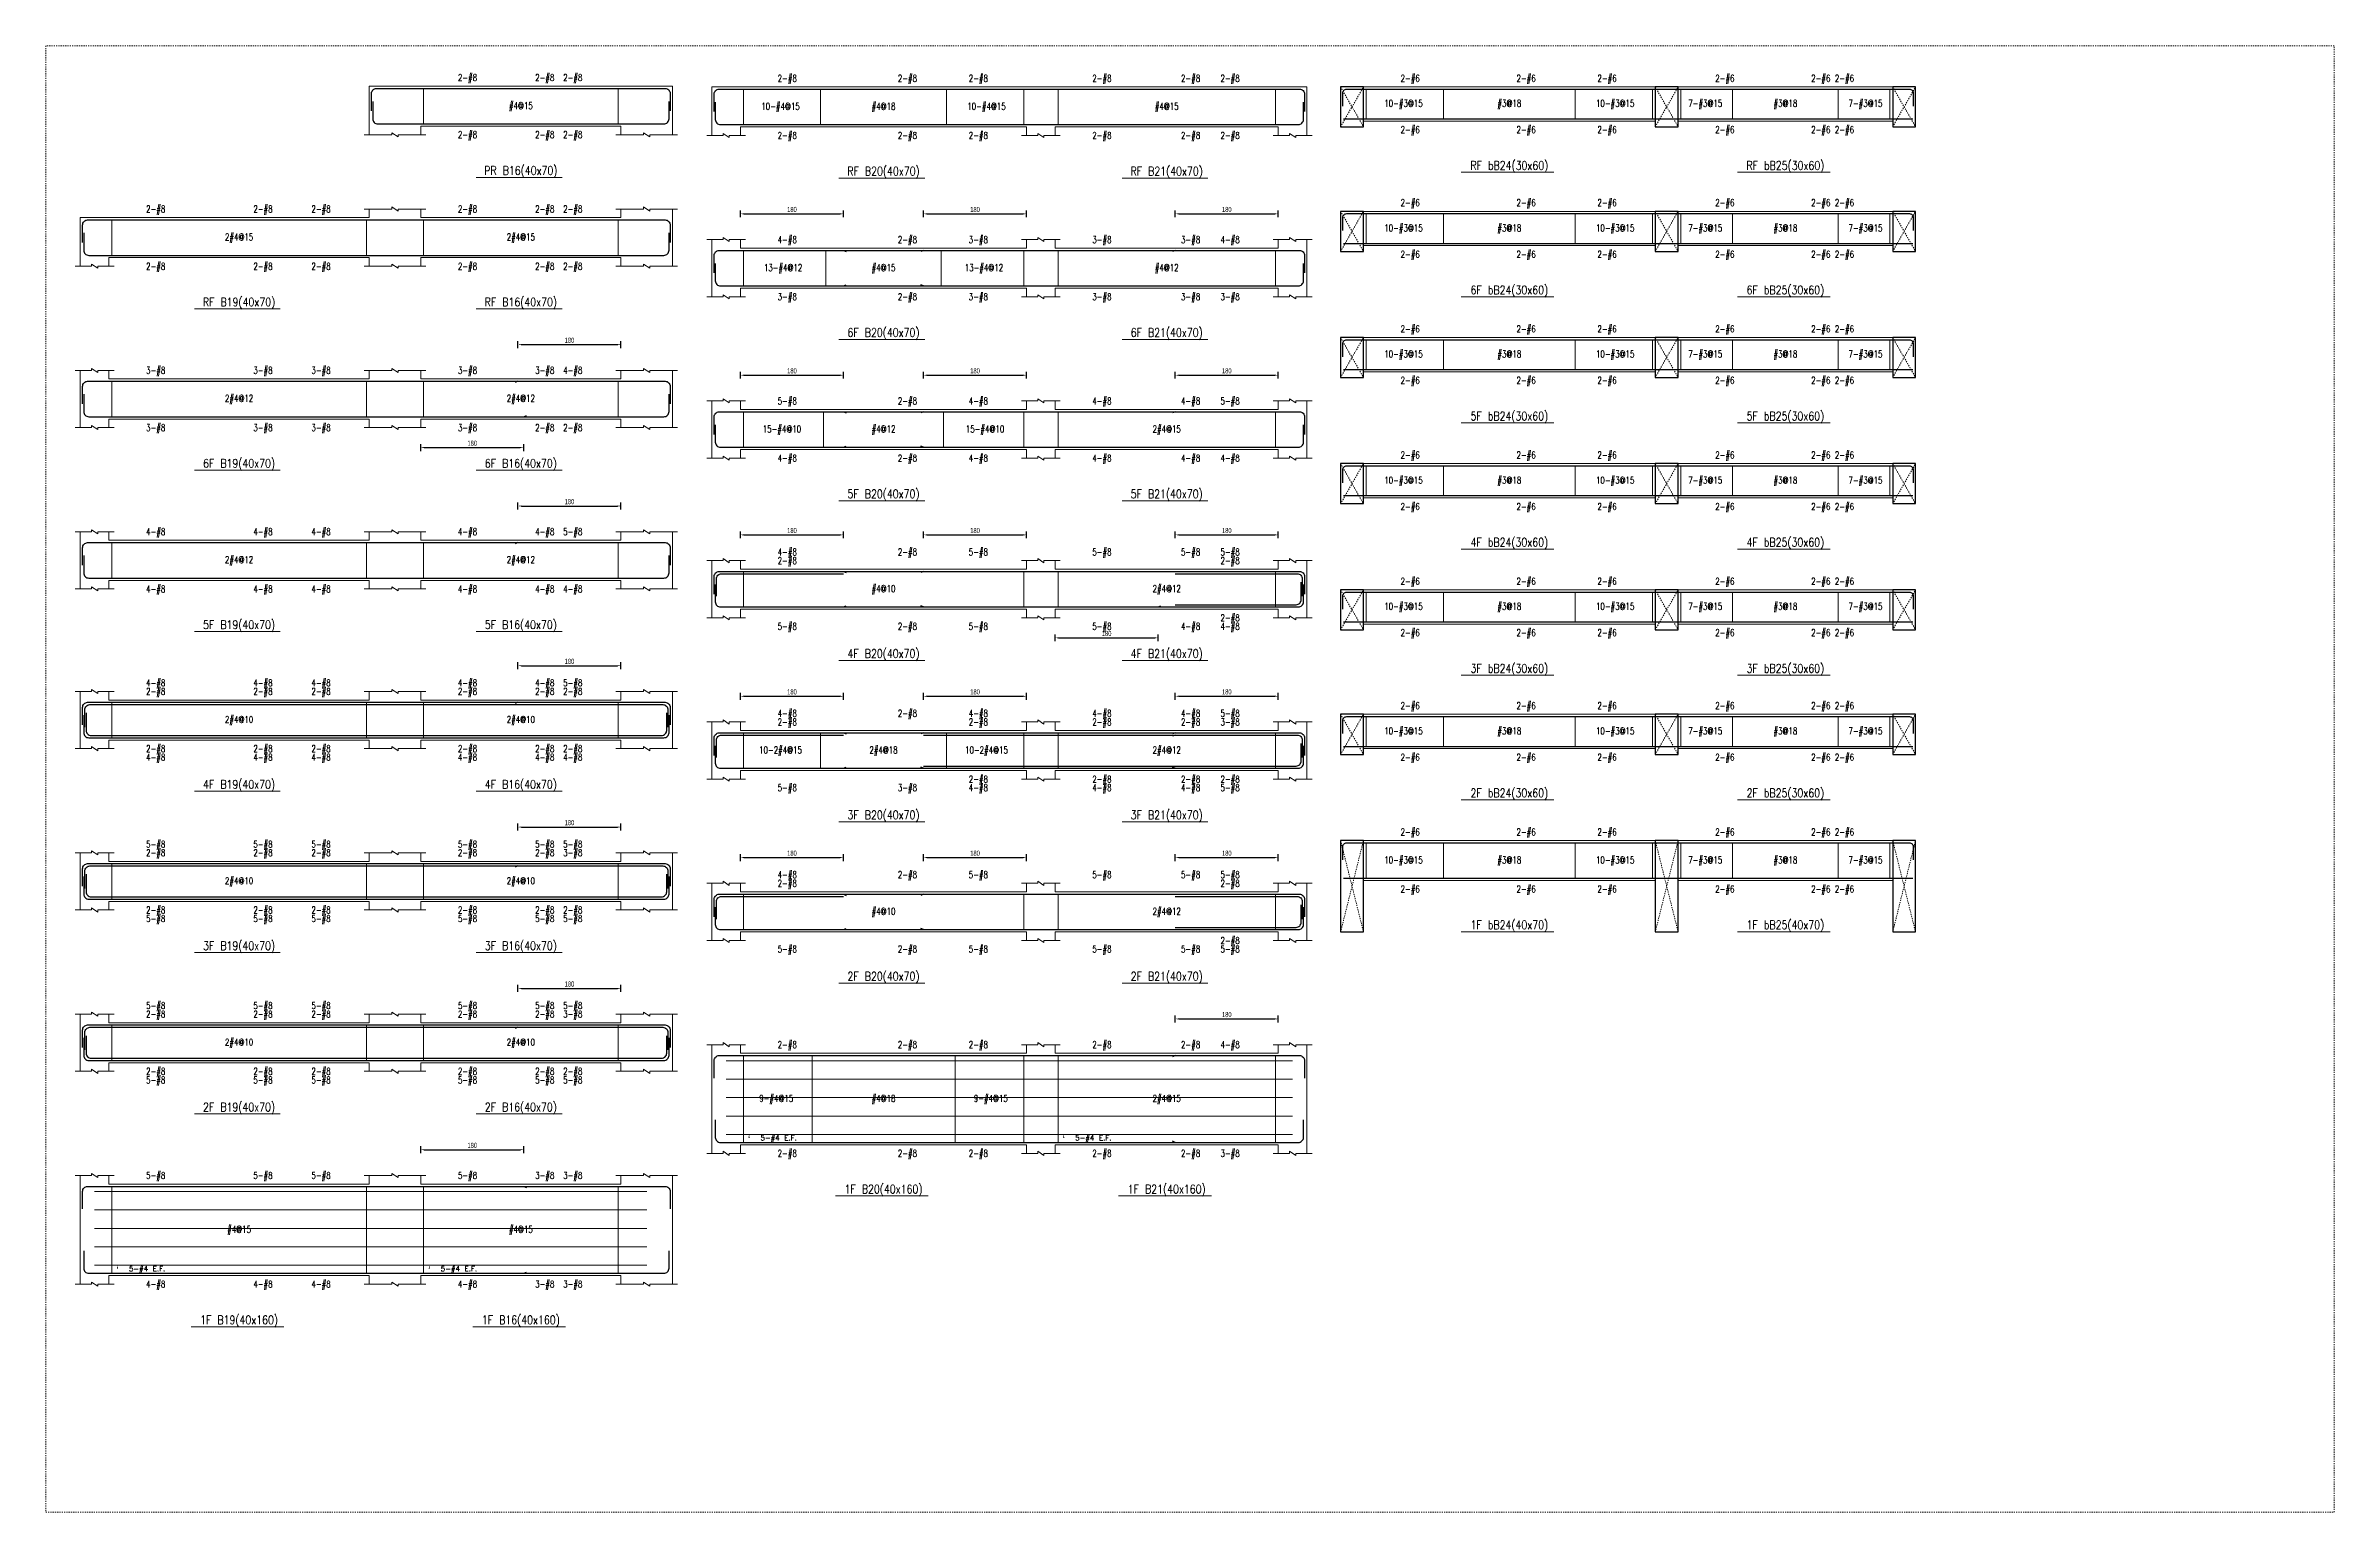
# Model space of a CAD drawing. Header units: millimetres. Extents: x 0 to 20200, y -8178 to -3000.
# Drawn here: x 16200 to 20200, y -5564 to -3000 of the extents above; entities that cross this region are included whole.
import ezdxf
from ezdxf.enums import TextEntityAlignment as Align

# ---------------------------------------------------------------- set-up
doc = ezdxf.new("R2010")
doc.units = ezdxf.units.MM
doc.linetypes.add('DOT', pattern=[4, 2, -2])
for name, color, linetype in [('stirrup-txt', 1, 'Continuous'), ('主筋文字', 1, 'Continuous'), ('主筋文字引線', 4, 'Continuous'), ('主筋線', 3, 'Continuous'), ('剪力筋文字引線', 2, 'Continuous'), ('剪力筋線', 1, 'Continuous'), ('圖框', 132, 'DOT'), ('尺寸標註-字串', 2, 'Continuous'), ('扭力筋文字', 1, 'Continuous'), ('扭力筋文字引線', 2, 'Continuous'), ('扭力筋線', 2, 'Continuous'), ('梁柱截斷記號', 3, 'Continuous'), ('梁跨名稱', 4, 'Continuous'), ('梁跨名稱底線', 2, 'Continuous'), ('邊界線', 2, 'Continuous'), ('邊界線-梁支撐內線', 6, 'DOT'), ('邊界線-梁支撐外線', 4, 'Continuous')]:
    doc.layers.add(name, color=color, linetype=linetype)
doc.styles.add('note', font='txt', dxfattribs={"width": 0.666667, "height": 9})
doc.styles.add('txt', font='txt.shx', dxfattribs={"height": 0.2, "bigfont": 'chineset.shx'})
doc.dimstyles.new('BeamRebarDim', dxfattribs={"dimtxt": 12, "dimasz": 6, "dimexe": 6, "dimexo": 1, "dimgap": 3, "dimtad": 1, "dimdec": 0, "dimdsep": 46, "dimtxsty": 'note', "dimcen": 2.5, "dimclrd": 256, "dimclre": 256, "dimclrt": 256, "dimadec": 0, "dimazin": 0, "dimtfac": 1, "dimtmove": 0, "dimatfit": 3, "dimfxl": 1, "dimtolj": 1, "dimarcsym": 0})

msp = doc.modelspace()

# ---------------------------------------------------------------- texts
at = {"layer": 'stirrup-txt', "style": 'txt', "width": 0.75}
for s, p in [('#4@15', (17030.4, -3110.6)), ('10-#4@15', (17484.3, -3111.8)), ('#4@18', (17664.3, -3111.8)), ('10-#4@15', (17844.3, -3111.8)), ('#4@15', (18159.3, -3111.8)), ('10-#3@15', (18573.2, -3106.8)), ('#3@18', (18758.2, -3106.8)), ('10-#3@15', (18943.2, -3106.8)), ('7-#3@15', (19100.7, -3106.8)), ('#3@18', (19240.7, -3106.8)), ('7-#3@15', (19380.7, -3106.8)), ('10-#3@15', (18573.2, -3324.5)), ('#3@18', (18758.2, -3324.5)), ('10-#3@15', (18943.2, -3324.5)), ('7-#3@15', (19100.7, -3324.5)), ('#3@18', (19240.7, -3324.5)), ('7-#3@15', (19380.7, -3324.5)), ('2#4@15', (16537.9, -3340.5)), ('2#4@15', (17030.4, -3340.5)), ('13-#4@12', (17488.8, -3393.9)), ('#4@15', (17664.3, -3393.9)), ('13-#4@12', (17839.8, -3393.9)), ('#4@12', (18159.3, -3393.9)), ('10-#3@15', (18573.2, -3545)), ('#3@18', (18758.2, -3545)), ('10-#3@15', (18943.2, -3545)), ('7-#3@15', (19100.7, -3545)), ('#3@18', (19240.7, -3545)), ('7-#3@15', (19380.7, -3545)), ('2#4@12', (16537.9, -3622.6)), ('2#4@12', (17030.4, -3622.6)), ('15-#4@10', (17486.8, -3676)), ('#4@12', (17664.3, -3676)), ('15-#4@10', (17841.8, -3676)), ('2#4@15', (18159.3, -3676)), ('10-#3@15', (18573.2, -3765.6)), ('#3@18', (18758.2, -3765.6)), ('10-#3@15', (18943.2, -3765.6)), ('7-#3@15', (19100.7, -3765.6)), ('#3@18', (19240.7, -3765.6)), ('7-#3@15', (19380.7, -3765.6)), ('2#4@12', (16537.9, -3904.7)), ('2#4@12', (17030.4, -3904.7)), ('#4@10', (17664.3, -3955.2)), ('2#4@12', (18159.3, -3955.2)), ('10-#3@15', (18573.2, -3986.2)), ('#3@18', (18758.2, -3986.2)), ('10-#3@15', (18943.2, -3986.2)), ('7-#3@15', (19100.7, -3986.2)), ('#3@18', (19240.7, -3986.2)), ('7-#3@15', (19380.7, -3986.2)), ('2#4@10', (16537.9, -4183.9)), ('2#4@10', (17030.4, -4183.9)), ('10-#3@15', (18573.2, -4203.9)), ('#3@18', (18758.2, -4203.9)), ('10-#3@15', (18943.2, -4203.9)), ('7-#3@15', (19100.7, -4203.9)), ('#3@18', (19240.7, -4203.9)), ('7-#3@15', (19380.7, -4203.9)), ('10-2#4@15', (17484.3, -4237.3)), ('2#4@18', (17664.3, -4237.3)), ('10-2#4@15', (17844.3, -4237.3)), ('2#4@12', (18159.3, -4237.3)), ('10-#3@15', (18573.2, -4429.5)), ('#3@18', (18758.2, -4429.5)), ('10-#3@15', (18943.2, -4429.5)), ('7-#3@15', (19100.7, -4429.5)), ('#3@18', (19240.7, -4429.5)), ('7-#3@15', (19380.7, -4429.5)), ('2#4@10', (16537.9, -4466)), ('2#4@10', (17030.4, -4466)), ('#4@10', (17664.3, -4519.4)), ('2#4@12', (18159.3, -4519.4)), ('2#4@10', (16537.9, -4748.1)), ('2#4@10', (17030.4, -4748.1)), ('9-#4@15', (17476.8, -4846.5)), ('#4@18', (17664.3, -4846.5)), ('9-#4@15', (17851.8, -4846.5)), ('2#4@15', (18159.3, -4846.5)), ('#4@15', (16537.9, -5075.2)), ('#4@15', (17030.4, -5075.2))]:
    msp.add_text(s, height=12, dxfattribs=at).set_placement(p, align=Align.CENTER)
at = {"layer": '主筋文字', "style": 'txt', "width": 0.75}
for s, p in [('2-#8', (16920.4, -3055.6)), ('2-#8', (17055.4, -3055.6)), ('2-#8', (17104.4, -3055.6)), ('2-#8', (17479.3, -3056.8)), ('2-#8', (17689.3, -3056.8)), ('2-#8', (17813.3, -3056.8)), ('2-#8', (18029.3, -3056.8)), ('2-#8', (18184.3, -3056.8)), ('2-#8', (18253.3, -3056.8)), ('2-#6', (18568.2, -3056.8)), ('2-#6', (18770.7, -3056.8)), ('2-#6', (18912.2, -3056.8)), ('2-#6', (19118.2, -3056.8)), ('2-#6', (19285.7, -3056.8)), ('2-#6', (19327.2, -3056.8)), ('2-#8', (16920.4, -3155.6)), ('2-#8', (17055.4, -3155.6)), ('2-#8', (17104.4, -3155.6)), ('2-#8', (17479.3, -3156.8)), ('2-#8', (17689.3, -3156.8)), ('2-#8', (17813.3, -3156.8)), ('2-#8', (18029.3, -3156.8)), ('2-#8', (18184.3, -3156.8)), ('2-#8', (18253.3, -3156.8)), ('2-#6', (18568.2, -3146.8)), ('2-#6', (18770.7, -3146.8)), ('2-#6', (18912.2, -3146.8)), ('2-#6', (19118.2, -3146.8)), ('2-#6', (19285.7, -3146.8)), ('2-#6', (19327.2, -3146.8)), ('2-#8', (16375.4, -3285.5)), ('2-#8', (16562.9, -3285.5)), ('2-#8', (16664.4, -3285.5)), ('2-#8', (16920.4, -3285.5)), ('2-#8', (17055.4, -3285.5)), ('2-#8', (17104.4, -3285.5)), ('2-#6', (18568.2, -3274.5)), ('2-#6', (18770.7, -3274.5)), ('2-#6', (18912.2, -3274.5)), ('2-#6', (19118.2, -3274.5)), ('2-#6', (19285.7, -3274.5)), ('2-#6', (19327.2, -3274.5)), ('4-#8', (17479.3, -3338.9)), ('2-#8', (17689.3, -3338.9)), ('3-#8', (17813.3, -3338.9)), ('3-#8', (18029.3, -3338.9)), ('3-#8', (18184.3, -3338.9)), ('4-#8', (18253.3, -3338.9)), ('2-#6', (18568.2, -3364.5)), ('2-#6', (18770.7, -3364.5)), ('2-#6', (18912.2, -3364.5)), ('2-#6', (19118.2, -3364.5)), ('2-#6', (19285.7, -3364.5)), ('2-#6', (19327.2, -3364.5)), ('2-#8', (16375.4, -3385.5)), ('2-#8', (16562.9, -3385.5)), ('2-#8', (16664.4, -3385.5)), ('2-#8', (16920.4, -3385.5)), ('2-#8', (17055.4, -3385.5)), ('2-#8', (17104.4, -3385.5)), ('3-#8', (17479.3, -3438.9)), ('2-#8', (17689.3, -3438.9)), ('3-#8', (17813.3, -3438.9)), ('3-#8', (18029.3, -3438.9)), ('3-#8', (18184.3, -3438.9)), ('3-#8', (18253.3, -3438.9)), ('2-#6', (18568.2, -3495)), ('2-#6', (18770.7, -3495)), ('2-#6', (18912.2, -3495)), ('2-#6', (19118.2, -3495)), ('2-#6', (19285.7, -3495)), ('2-#6', (19327.2, -3495)), ('3-#8', (16375.4, -3567.6)), ('3-#8', (16562.9, -3567.6)), ('3-#8', (16664.4, -3567.6)), ('3-#8', (16920.4, -3567.6)), ('3-#8', (17055.4, -3567.6)), ('4-#8', (17104.4, -3567.6)), ('2-#6', (18568.2, -3585)), ('2-#6', (18770.7, -3585)), ('2-#6', (18912.2, -3585)), ('2-#6', (19118.2, -3585)), ('2-#6', (19285.7, -3585)), ('2-#6', (19327.2, -3585)), ('5-#8', (17479.3, -3621)), ('2-#8', (17689.3, -3621)), ('4-#8', (17813.3, -3621)), ('4-#8', (18029.3, -3621)), ('4-#8', (18184.3, -3621)), ('5-#8', (18253.3, -3621)), ('3-#8', (16375.4, -3667.6)), ('3-#8', (16562.9, -3667.6)), ('3-#8', (16664.4, -3667.6)), ('3-#8', (16920.4, -3667.6)), ('2-#8', (17055.4, -3667.6)), ('2-#8', (17104.4, -3667.6)), ('4-#8', (17479.3, -3721)), ('2-#8', (17689.3, -3721)), ('4-#8', (17813.3, -3721)), ('4-#8', (18029.3, -3721)), ('4-#8', (18184.3, -3721)), ('4-#8', (18253.3, -3721)), ('2-#6', (18568.2, -3715.6)), ('2-#6', (18770.7, -3715.6)), ('2-#6', (18912.2, -3715.6)), ('2-#6', (19118.2, -3715.6)), ('2-#6', (19285.7, -3715.6)), ('2-#6', (19327.2, -3715.6)), ('2-#6', (18568.2, -3805.6)), ('2-#6', (18770.7, -3805.6)), ('2-#6', (18912.2, -3805.6)), ('2-#6', (19118.2, -3805.6)), ('2-#6', (19285.7, -3805.6)), ('2-#6', (19327.2, -3805.6)), ('4-#8', (16375.4, -3849.7)), ('4-#8', (16562.9, -3849.7)), ('4-#8', (16664.4, -3849.7)), ('4-#8', (16920.4, -3849.7)), ('4-#8', (17055.4, -3849.7)), ('5-#8', (17104.4, -3849.7)), ('4-#8', (17479.3, -3885.2)), ('2-#8', (17689.3, -3885.2)), ('5-#8', (17813.3, -3885.2)), ('5-#8', (18029.3, -3885.2)), ('5-#8', (18184.3, -3885.2)), ('5-#8', (18253.3, -3885.2)), ('2-#8', (17479.3, -3900.2)), ('2-#8', (18253.3, -3900.2)), ('4-#8', (16375.4, -3949.7)), ('4-#8', (16562.9, -3949.7)), ('4-#8', (16664.4, -3949.7)), ('4-#8', (16920.4, -3949.7)), ('4-#8', (17055.4, -3949.7)), ('4-#8', (17104.4, -3949.7)), ('2-#6', (18568.2, -3936.2)), ('2-#6', (18770.7, -3936.2)), ('2-#6', (18912.2, -3936.2)), ('2-#6', (19118.2, -3936.2)), ('2-#6', (19285.7, -3936.2)), ('2-#6', (19327.2, -3936.2)), ('2-#8', (18253.3, -4000.2)), ('5-#8', (17479.3, -4015.2)), ('2-#8', (17689.3, -4015.2)), ('5-#8', (17813.3, -4015.2)), ('5-#8', (18029.3, -4015.2)), ('4-#8', (18184.3, -4015.2)), ('4-#8', (18253.3, -4015.2)), ('2-#6', (18568.2, -4026.2)), ('2-#6', (18770.7, -4026.2)), ('2-#6', (18912.2, -4026.2)), ('2-#6', (19118.2, -4026.2)), ('2-#6', (19285.7, -4026.2)), ('2-#6', (19327.2, -4026.2)), ('4-#8', (16375.4, -4113.9)), ('4-#8', (16562.9, -4113.9)), ('4-#8', (16664.4, -4113.9)), ('4-#8', (16920.4, -4113.9)), ('4-#8', (17055.4, -4113.9)), ('5-#8', (17104.4, -4113.9)), ('2-#8', (16375.4, -4128.9)), ('2-#8', (16562.9, -4128.9)), ('2-#8', (16664.4, -4128.9)), ('2-#8', (16920.4, -4128.9)), ('2-#8', (17055.4, -4128.9)), ('2-#8', (17104.4, -4128.9)), ('4-#8', (17479.3, -4167.3)), ('2-#8', (17689.3, -4167.3)), ('4-#8', (17813.3, -4167.3)), ('4-#8', (18029.3, -4167.3)), ('4-#8', (18184.3, -4167.3)), ('5-#8', (18253.3, -4167.3)), ('2-#6', (18568.2, -4153.9)), ('2-#6', (18770.7, -4153.9)), ('2-#6', (18912.2, -4153.9)), ('2-#6', (19118.2, -4153.9)), ('2-#6', (19285.7, -4153.9)), ('2-#6', (19327.2, -4153.9)), ('2-#8', (17479.3, -4182.3)), ('2-#8', (17813.3, -4182.3)), ('2-#8', (18029.3, -4182.3)), ('2-#8', (18184.3, -4182.3)), ('3-#8', (18253.3, -4182.3)), ('2-#8', (16375.4, -4228.9)), ('4-#8', (16375.4, -4243.9)), ('2-#8', (16562.9, -4228.9)), ('4-#8', (16562.9, -4243.9)), ('2-#8', (16664.4, -4228.9)), ('4-#8', (16664.4, -4243.9)), ('2-#8', (16920.4, -4228.9)), ('4-#8', (16920.4, -4243.9)), ('2-#8', (17055.4, -4228.9)), ('4-#8', (17055.4, -4243.9)), ('2-#8', (17104.4, -4228.9)), ('4-#8', (17104.4, -4243.9)), ('2-#6', (18568.2, -4243.9)), ('2-#6', (18770.7, -4243.9)), ('2-#6', (18912.2, -4243.9)), ('2-#6', (19118.2, -4243.9)), ('2-#6', (19285.7, -4243.9)), ('2-#6', (19327.2, -4243.9)), ('2-#8', (17813.3, -4282.3)), ('2-#8', (18029.3, -4282.3)), ('2-#8', (18184.3, -4282.3)), ('2-#8', (18253.3, -4282.3)), ('5-#8', (17479.3, -4297.3)), ('3-#8', (17689.3, -4297.3)), ('4-#8', (17813.3, -4297.3)), ('4-#8', (18029.3, -4297.3)), ('4-#8', (18184.3, -4297.3)), ('5-#8', (18253.3, -4297.3)), ('5-#8', (16375.4, -4396)), ('5-#8', (16562.9, -4396)), ('5-#8', (16664.4, -4396)), ('5-#8', (16920.4, -4396)), ('5-#8', (17055.4, -4396)), ('5-#8', (17104.4, -4396)), ('2-#6', (18568.2, -4374.5)), ('2-#6', (18770.7, -4374.5)), ('2-#6', (18912.2, -4374.5)), ('2-#6', (19118.2, -4374.5)), ('2-#6', (19285.7, -4374.5)), ('2-#6', (19327.2, -4374.5)), ('2-#8', (16375.4, -4411)), ('2-#8', (16562.9, -4411)), ('2-#8', (16664.4, -4411)), ('2-#8', (16920.4, -4411)), ('2-#8', (17055.4, -4411)), ('3-#8', (17104.4, -4411)), ('4-#8', (17479.3, -4449.4)), ('2-#8', (17479.3, -4464.4)), ('2-#8', (17689.3, -4449.4)), ('5-#8', (17813.3, -4449.4)), ('5-#8', (18029.3, -4449.4)), ('5-#8', (18184.3, -4449.4)), ('5-#8', (18253.3, -4449.4)), ('2-#8', (18253.3, -4464.4)), ('2-#6', (18568.2, -4474.5)), ('2-#6', (18770.7, -4474.5)), ('2-#6', (18912.2, -4474.5)), ('2-#6', (19118.2, -4474.5)), ('2-#6', (19285.7, -4474.5)), ('2-#6', (19327.2, -4474.5)), ('2-#8', (16375.4, -4511)), ('5-#8', (16375.4, -4526)), ('2-#8', (16562.9, -4511)), ('5-#8', (16562.9, -4526)), ('2-#8', (16664.4, -4511)), ('5-#8', (16664.4, -4526)), ('2-#8', (16920.4, -4511)), ('5-#8', (16920.4, -4526)), ('2-#8', (17055.4, -4511)), ('5-#8', (17055.4, -4526)), ('2-#8', (17104.4, -4511)), ('5-#8', (17104.4, -4526)), ('2-#8', (18253.3, -4564.4)), ('5-#8', (17479.3, -4579.4)), ('2-#8', (17689.3, -4579.4)), ('5-#8', (17813.3, -4579.4)), ('5-#8', (18029.3, -4579.4)), ('5-#8', (18184.3, -4579.4)), ('5-#8', (18253.3, -4579.4)), ('5-#8', (16375.4, -4678.1)), ('5-#8', (16562.9, -4678.1)), ('5-#8', (16664.4, -4678.1)), ('5-#8', (16920.4, -4678.1)), ('5-#8', (17055.4, -4678.1)), ('5-#8', (17104.4, -4678.1)), ('2-#8', (16375.4, -4693.1)), ('2-#8', (16562.9, -4693.1)), ('2-#8', (16664.4, -4693.1)), ('2-#8', (16920.4, -4693.1)), ('2-#8', (17055.4, -4693.1)), ('3-#8', (17104.4, -4693.1)), ('2-#8', (17479.3, -4746.5)), ('2-#8', (17689.3, -4746.5)), ('2-#8', (17813.3, -4746.5)), ('2-#8', (18029.3, -4746.5)), ('2-#8', (18184.3, -4746.5)), ('4-#8', (18253.3, -4746.5)), ('2-#8', (16375.4, -4793.1)), ('5-#8', (16375.4, -4808.1)), ('2-#8', (16562.9, -4793.1)), ('5-#8', (16562.9, -4808.1)), ('2-#8', (16664.4, -4793.1)), ('5-#8', (16664.4, -4808.1)), ('2-#8', (16920.4, -4793.1)), ('5-#8', (16920.4, -4808.1)), ('2-#8', (17055.4, -4793.1)), ('5-#8', (17055.4, -4808.1)), ('2-#8', (17104.4, -4793.1)), ('5-#8', (17104.4, -4808.1)), ('2-#8', (17479.3, -4936.5)), ('2-#8', (17689.3, -4936.5)), ('2-#8', (17813.3, -4936.5)), ('2-#8', (18029.3, -4936.5)), ('2-#8', (18184.3, -4936.5)), ('3-#8', (18253.3, -4936.5)), ('5-#8', (16375.4, -4975.2)), ('5-#8', (16562.9, -4975.2)), ('5-#8', (16664.4, -4975.2)), ('5-#8', (16920.4, -4975.2)), ('3-#8', (17055.4, -4975.2)), ('3-#8', (17104.4, -4975.2)), ('4-#8', (16375.4, -5165.2)), ('4-#8', (16562.9, -5165.2)), ('4-#8', (16664.4, -5165.2)), ('4-#8', (16920.4, -5165.2)), ('3-#8', (17055.4, -5165.2)), ('3-#8', (17104.4, -5165.2))]:
    msp.add_text(s, height=12, dxfattribs=at).set_placement(p, align=Align.MIDDLE_LEFT)
at = {"layer": '扭力筋文字', "style": 'txt'}
for p in [(17449.3, -4909.5), (17999.3, -4909.5), (16345.4, -5138.2), (16890.4, -5138.2)]:
    msp.add_text('5-#4 E.F.', height=9, dxfattribs=at).set_placement(p, align=Align.MIDDLE_LEFT)
at = {"layer": '梁跨名稱', "style": 'txt', "width": 0.8}
for s, p in [('RF bB24(30x60)', (18758.2, -3216.8)), ('RF bB25(30x60)', (19240.7, -3216.8)), ('PR B16(40x70)', (17030.4, -3225.6)), ('RF B20(40x70)', (17664.3, -3226.8)), ('RF B21(40x70)', (18159.3, -3226.8)), ('RF B19(40x70)', (16537.9, -3455.5)), ('RF B16(40x70)', (17030.4, -3455.5)), ('6F bB24(30x60)', (18758.2, -3434.5)), ('6F bB25(30x60)', (19240.7, -3434.5)), ('6F B20(40x70)', (17664.3, -3508.9)), ('6F B21(40x70)', (18159.3, -3508.9)), ('5F bB24(30x60)', (18758.2, -3655)), ('5F bB25(30x60)', (19240.7, -3655)), ('6F B19(40x70)', (16537.9, -3737.6)), ('6F B16(40x70)', (17030.4, -3737.6)), ('5F B20(40x70)', (17664.3, -3791)), ('5F B21(40x70)', (18159.3, -3791)), ('4F bB24(30x60)', (18758.2, -3875.6)), ('4F bB25(30x60)', (19240.7, -3875.6)), ('5F B19(40x70)', (16537.9, -4019.7)), ('5F B16(40x70)', (17030.4, -4019.7)), ('4F B20(40x70)', (17664.3, -4070.2)), ('4F B21(40x70)', (18159.3, -4070.2)), ('3F bB24(30x60)', (18758.2, -4096.2)), ('3F bB25(30x60)', (19240.7, -4096.2)), ('4F B19(40x70)', (16537.9, -4298.9)), ('4F B16(40x70)', (17030.4, -4298.9)), ('2F bB24(30x60)', (18758.2, -4313.9)), ('2F bB25(30x60)', (19240.7, -4313.9)), ('3F B20(40x70)', (17664.3, -4352.3)), ('3F B21(40x70)', (18159.3, -4352.3)), ('1F bB24(40x70)', (18758.2, -4544.5)), ('1F bB25(40x70)', (19240.7, -4544.5)), ('3F B19(40x70)', (16537.9, -4581)), ('3F B16(40x70)', (17030.4, -4581)), ('2F B20(40x70)', (17664.3, -4634.4)), ('2F B21(40x70)', (18159.3, -4634.4)), ('2F B19(40x70)', (16537.9, -4863.1)), ('2F B16(40x70)', (17030.4, -4863.1)), ('1F B20(40x160)', (17664.3, -5006.5)), ('1F B21(40x160)', (18159.3, -5006.5)), ('1F B19(40x160)', (16537.9, -5235.2)), ('1F B16(40x160)', (17030.4, -5235.2))]:
    msp.add_text(s, height=15, dxfattribs=at).set_placement(p, align=Align.CENTER)

# ---------------------------------------------------------------- blocks, each defined once
blk = doc.blocks.new('*D112')
at = {"layer": 'Defpoints', "color": 0}
for p in [(17025.4, -3529.6), (17205.4, -3522.6), (17205.4, -3529.6)]:
    blk.add_point(p, dxfattribs=at)
at = {"layer": '尺寸標註-字串', "lineweight": -2}
for p, q in [((17025.4, -3528.6), (17025.4, -3516.6)), ((17205.4, -3528.6), (17205.4, -3516.6)), ((17031.4, -3522.6), (17199.4, -3522.6))]:
    blk.add_line(p, q, dxfattribs=at)
at = {"layer": '尺寸標註-字串'}
for points in [[(17031.4, -3521.6), (17031.4, -3523.6), (17025.4, -3522.6)], [(17199.4, -3523.6), (17199.4, -3521.6), (17205.4, -3522.6)]]:
    blk.add_solid(points, dxfattribs=at)
at = {"layer": '尺寸標註-字串', "insert": (17115.4, -3515), "char_height": 9, "attachment_point": 5, "style": 'note'}
blk.add_mtext('\\A1;180', dxfattribs=at)
blk = doc.blocks.new('*D113')
at = {"layer": 'Defpoints', "color": 0}
for p in [(16855.4, -3709.6), (17035.4, -3702.6), (17035.4, -3709.6)]:
    blk.add_point(p, dxfattribs=at)
at = {"layer": '尺寸標註-字串', "lineweight": -2}
for p, q in [((16855.4, -3708.6), (16855.4, -3696.6)), ((16861.4, -3702.6), (17029.4, -3702.6)), ((17035.4, -3708.6), (17035.4, -3696.6))]:
    blk.add_line(p, q, dxfattribs=at)
at = {"layer": '尺寸標註-字串'}
for points in [[(16861.4, -3701.6), (16861.4, -3703.6), (16855.4, -3702.6)], [(17029.4, -3703.6), (17029.4, -3701.6), (17035.4, -3702.6)]]:
    blk.add_solid(points, dxfattribs=at)
at = {"layer": '尺寸標註-字串', "insert": (16945.4, -3695), "char_height": 9, "attachment_point": 5, "style": 'note'}
blk.add_mtext('\\A1;180', dxfattribs=at)
blk = doc.blocks.new('*D114')
at = {"layer": 'Defpoints', "color": 0}
for p in [(17025.4, -3811.7), (17205.4, -3804.7), (17205.4, -3811.7)]:
    blk.add_point(p, dxfattribs=at)
at = {"layer": '尺寸標註-字串', "lineweight": -2}
for p, q in [((17025.4, -3810.7), (17025.4, -3798.7)), ((17205.4, -3810.7), (17205.4, -3798.7)), ((17031.4, -3804.7), (17199.4, -3804.7))]:
    blk.add_line(p, q, dxfattribs=at)
at = {"layer": '尺寸標註-字串'}
for points in [[(17031.4, -3803.7), (17031.4, -3805.7), (17025.4, -3804.7)], [(17199.4, -3805.7), (17199.4, -3803.7), (17205.4, -3804.7)]]:
    blk.add_solid(points, dxfattribs=at)
at = {"layer": '尺寸標註-字串', "insert": (17115.4, -3797.1), "char_height": 9, "attachment_point": 5, "style": 'note'}
blk.add_mtext('\\A1;180', dxfattribs=at)
blk = doc.blocks.new('*D115')
at = {"layer": 'Defpoints', "color": 0}
for p in [(17025.4, -4090.9), (17205.4, -4083.9), (17205.4, -4090.9)]:
    blk.add_point(p, dxfattribs=at)
at = {"layer": '尺寸標註-字串', "lineweight": -2}
for p, q in [((17025.4, -4089.9), (17025.4, -4077.9)), ((17205.4, -4089.9), (17205.4, -4077.9)), ((17031.4, -4083.9), (17199.4, -4083.9))]:
    blk.add_line(p, q, dxfattribs=at)
at = {"layer": '尺寸標註-字串'}
for points in [[(17031.4, -4082.9), (17031.4, -4084.9), (17025.4, -4083.9)], [(17199.4, -4084.9), (17199.4, -4082.9), (17205.4, -4083.9)]]:
    blk.add_solid(points, dxfattribs=at)
at = {"layer": '尺寸標註-字串', "insert": (17115.4, -4076.3), "char_height": 9, "attachment_point": 5, "style": 'note'}
blk.add_mtext('\\A1;180', dxfattribs=at)
blk = doc.blocks.new('*D116')
at = {"layer": 'Defpoints', "color": 0}
for p in [(17025.4, -4373), (17205.4, -4366), (17205.4, -4373)]:
    blk.add_point(p, dxfattribs=at)
at = {"layer": '尺寸標註-字串', "lineweight": -2}
for p, q in [((17025.4, -4372), (17025.4, -4360)), ((17031.4, -4366), (17199.4, -4366)), ((17205.4, -4372), (17205.4, -4360))]:
    blk.add_line(p, q, dxfattribs=at)
at = {"layer": '尺寸標註-字串'}
for points in [[(17031.4, -4365), (17031.4, -4367), (17025.4, -4366)], [(17199.4, -4367), (17199.4, -4365), (17205.4, -4366)]]:
    blk.add_solid(points, dxfattribs=at)
at = {"layer": '尺寸標註-字串', "insert": (17115.4, -4358.4), "char_height": 9, "attachment_point": 5, "style": 'note'}
blk.add_mtext('\\A1;180', dxfattribs=at)
blk = doc.blocks.new('*D117')
at = {"layer": 'Defpoints', "color": 0}
for p in [(17025.4, -4655.1), (17205.4, -4648.1), (17205.4, -4655.1)]:
    blk.add_point(p, dxfattribs=at)
at = {"layer": '尺寸標註-字串', "lineweight": -2}
for p, q in [((17025.4, -4654.1), (17025.4, -4642.1)), ((17031.4, -4648.1), (17199.4, -4648.1)), ((17205.4, -4654.1), (17205.4, -4642.1))]:
    blk.add_line(p, q, dxfattribs=at)
at = {"layer": '尺寸標註-字串'}
for points in [[(17031.4, -4647.1), (17031.4, -4649.1), (17025.4, -4648.1)], [(17199.4, -4649.1), (17199.4, -4647.1), (17205.4, -4648.1)]]:
    blk.add_solid(points, dxfattribs=at)
at = {"layer": '尺寸標註-字串', "insert": (17115.4, -4640.5), "char_height": 9, "attachment_point": 5, "style": 'note'}
blk.add_mtext('\\A1;180', dxfattribs=at)
blk = doc.blocks.new('*D118')
at = {"layer": 'Defpoints', "color": 0}
for p in [(16855.4, -4937.2), (17035.4, -4930.2), (17035.4, -4937.2)]:
    blk.add_point(p, dxfattribs=at)
at = {"layer": '尺寸標註-字串', "lineweight": -2}
for p, q in [((16855.4, -4936.2), (16855.4, -4924.2)), ((16861.4, -4930.2), (17029.4, -4930.2)), ((17035.4, -4936.2), (17035.4, -4924.2))]:
    blk.add_line(p, q, dxfattribs=at)
at = {"layer": '尺寸標註-字串'}
for points in [[(16861.4, -4929.2), (16861.4, -4931.2), (16855.4, -4930.2)], [(17029.4, -4931.2), (17029.4, -4929.2), (17035.4, -4930.2)]]:
    blk.add_solid(points, dxfattribs=at)
at = {"layer": '尺寸標註-字串', "insert": (16945.4, -4922.6), "char_height": 9, "attachment_point": 5, "style": 'note'}
blk.add_mtext('\\A1;180', dxfattribs=at)
blk = doc.blocks.new('*D119')
at = {"layer": 'Defpoints', "color": 0}
for p in [(17414.3, -3300.9), (17594.3, -3293.9), (17594.3, -3300.9)]:
    blk.add_point(p, dxfattribs=at)
at = {"layer": '尺寸標註-字串', "lineweight": -2}
for p, q in [((17414.3, -3299.9), (17414.3, -3287.9)), ((17420.3, -3293.9), (17588.3, -3293.9)), ((17594.3, -3299.9), (17594.3, -3287.9))]:
    blk.add_line(p, q, dxfattribs=at)
at = {"layer": '尺寸標註-字串'}
for points in [[(17420.3, -3292.9), (17420.3, -3294.9), (17414.3, -3293.9)], [(17588.3, -3294.9), (17588.3, -3292.9), (17594.3, -3293.9)]]:
    blk.add_solid(points, dxfattribs=at)
at = {"layer": '尺寸標註-字串', "insert": (17504.3, -3286.3), "char_height": 9, "attachment_point": 5, "style": 'note'}
blk.add_mtext('\\A1;180', dxfattribs=at)
blk = doc.blocks.new('*D120')
at = {"layer": 'Defpoints', "color": 0}
for p in [(17734.3, -3300.9), (17914.3, -3293.9), (17914.3, -3300.9)]:
    blk.add_point(p, dxfattribs=at)
at = {"layer": '尺寸標註-字串', "lineweight": -2}
for p, q in [((17734.3, -3299.9), (17734.3, -3287.9)), ((17740.3, -3293.9), (17908.3, -3293.9)), ((17914.3, -3299.9), (17914.3, -3287.9))]:
    blk.add_line(p, q, dxfattribs=at)
at = {"layer": '尺寸標註-字串'}
for points in [[(17740.3, -3292.9), (17740.3, -3294.9), (17734.3, -3293.9)], [(17908.3, -3294.9), (17908.3, -3292.9), (17914.3, -3293.9)]]:
    blk.add_solid(points, dxfattribs=at)
at = {"layer": '尺寸標註-字串', "insert": (17824.3, -3286.3), "char_height": 9, "attachment_point": 5, "style": 'note'}
blk.add_mtext('\\A1;180', dxfattribs=at)
blk = doc.blocks.new('*D121')
at = {"layer": 'Defpoints', "color": 0}
for p in [(18174.3, -3300.9), (18354.3, -3293.9), (18354.3, -3300.9)]:
    blk.add_point(p, dxfattribs=at)
at = {"layer": '尺寸標註-字串', "lineweight": -2}
for p, q in [((18174.3, -3299.9), (18174.3, -3287.9)), ((18180.3, -3293.9), (18348.3, -3293.9)), ((18354.3, -3299.9), (18354.3, -3287.9))]:
    blk.add_line(p, q, dxfattribs=at)
at = {"layer": '尺寸標註-字串'}
for points in [[(18180.3, -3292.9), (18180.3, -3294.9), (18174.3, -3293.9)], [(18348.3, -3294.9), (18348.3, -3292.9), (18354.3, -3293.9)]]:
    blk.add_solid(points, dxfattribs=at)
at = {"layer": '尺寸標註-字串', "insert": (18264.3, -3286.3), "char_height": 9, "attachment_point": 5, "style": 'note'}
blk.add_mtext('\\A1;180', dxfattribs=at)
blk = doc.blocks.new('*D122')
at = {"layer": 'Defpoints', "color": 0}
for p in [(17414.3, -3583), (17594.3, -3576), (17594.3, -3583)]:
    blk.add_point(p, dxfattribs=at)
at = {"layer": '尺寸標註-字串', "lineweight": -2}
for p, q in [((17414.3, -3582), (17414.3, -3570)), ((17420.3, -3576), (17588.3, -3576)), ((17594.3, -3582), (17594.3, -3570))]:
    blk.add_line(p, q, dxfattribs=at)
at = {"layer": '尺寸標註-字串'}
for points in [[(17420.3, -3575), (17420.3, -3577), (17414.3, -3576)], [(17588.3, -3577), (17588.3, -3575), (17594.3, -3576)]]:
    blk.add_solid(points, dxfattribs=at)
at = {"layer": '尺寸標註-字串', "insert": (17504.3, -3568.4), "char_height": 9, "attachment_point": 5, "style": 'note'}
blk.add_mtext('\\A1;180', dxfattribs=at)
blk = doc.blocks.new('*D123')
at = {"layer": 'Defpoints', "color": 0}
for p in [(17734.3, -3583), (17914.3, -3576), (17914.3, -3583)]:
    blk.add_point(p, dxfattribs=at)
at = {"layer": '尺寸標註-字串', "lineweight": -2}
for p, q in [((17734.3, -3582), (17734.3, -3570)), ((17740.3, -3576), (17908.3, -3576)), ((17914.3, -3582), (17914.3, -3570))]:
    blk.add_line(p, q, dxfattribs=at)
at = {"layer": '尺寸標註-字串'}
for points in [[(17740.3, -3575), (17740.3, -3577), (17734.3, -3576)], [(17908.3, -3577), (17908.3, -3575), (17914.3, -3576)]]:
    blk.add_solid(points, dxfattribs=at)
at = {"layer": '尺寸標註-字串', "insert": (17824.3, -3568.4), "char_height": 9, "attachment_point": 5, "style": 'note'}
blk.add_mtext('\\A1;180', dxfattribs=at)
blk = doc.blocks.new('*D124')
at = {"layer": 'Defpoints', "color": 0}
for p in [(18174.3, -3583), (18354.3, -3576), (18354.3, -3583)]:
    blk.add_point(p, dxfattribs=at)
at = {"layer": '尺寸標註-字串', "lineweight": -2}
for p, q in [((18174.3, -3582), (18174.3, -3570)), ((18180.3, -3576), (18348.3, -3576)), ((18354.3, -3582), (18354.3, -3570))]:
    blk.add_line(p, q, dxfattribs=at)
at = {"layer": '尺寸標註-字串'}
for points in [[(18180.3, -3575), (18180.3, -3577), (18174.3, -3576)], [(18348.3, -3577), (18348.3, -3575), (18354.3, -3576)]]:
    blk.add_solid(points, dxfattribs=at)
at = {"layer": '尺寸標註-字串', "insert": (18264.3, -3568.4), "char_height": 9, "attachment_point": 5, "style": 'note'}
blk.add_mtext('\\A1;180', dxfattribs=at)
blk = doc.blocks.new('*D125')
at = {"layer": 'Defpoints', "color": 0}
for p in [(17414.3, -3862.2), (17594.3, -3855.2), (17594.3, -3862.2)]:
    blk.add_point(p, dxfattribs=at)
at = {"layer": '尺寸標註-字串', "lineweight": -2}
for p, q in [((17414.3, -3861.2), (17414.3, -3849.2)), ((17420.3, -3855.2), (17588.3, -3855.2)), ((17594.3, -3861.2), (17594.3, -3849.2))]:
    blk.add_line(p, q, dxfattribs=at)
at = {"layer": '尺寸標註-字串'}
for points in [[(17420.3, -3854.2), (17420.3, -3856.2), (17414.3, -3855.2)], [(17588.3, -3856.2), (17588.3, -3854.2), (17594.3, -3855.2)]]:
    blk.add_solid(points, dxfattribs=at)
at = {"layer": '尺寸標註-字串', "insert": (17504.3, -3847.6), "char_height": 9, "attachment_point": 5, "style": 'note'}
blk.add_mtext('\\A1;180', dxfattribs=at)
blk = doc.blocks.new('*D126')
at = {"layer": 'Defpoints', "color": 0}
for p in [(17734.3, -3862.2), (17914.3, -3855.2), (17914.3, -3862.2)]:
    blk.add_point(p, dxfattribs=at)
at = {"layer": '尺寸標註-字串', "lineweight": -2}
for p, q in [((17734.3, -3861.2), (17734.3, -3849.2)), ((17740.3, -3855.2), (17908.3, -3855.2)), ((17914.3, -3861.2), (17914.3, -3849.2))]:
    blk.add_line(p, q, dxfattribs=at)
at = {"layer": '尺寸標註-字串'}
for points in [[(17740.3, -3854.2), (17740.3, -3856.2), (17734.3, -3855.2)], [(17908.3, -3856.2), (17908.3, -3854.2), (17914.3, -3855.2)]]:
    blk.add_solid(points, dxfattribs=at)
at = {"layer": '尺寸標註-字串', "insert": (17824.3, -3847.6), "char_height": 9, "attachment_point": 5, "style": 'note'}
blk.add_mtext('\\A1;180', dxfattribs=at)
blk = doc.blocks.new('*D127')
at = {"layer": 'Defpoints', "color": 0}
for p in [(18174.3, -3862.2), (18354.3, -3855.2), (18354.3, -3862.2)]:
    blk.add_point(p, dxfattribs=at)
at = {"layer": '尺寸標註-字串', "lineweight": -2}
for p, q in [((18174.3, -3861.2), (18174.3, -3849.2)), ((18180.3, -3855.2), (18348.3, -3855.2)), ((18354.3, -3861.2), (18354.3, -3849.2))]:
    blk.add_line(p, q, dxfattribs=at)
at = {"layer": '尺寸標註-字串'}
for points in [[(18180.3, -3854.2), (18180.3, -3856.2), (18174.3, -3855.2)], [(18348.3, -3856.2), (18348.3, -3854.2), (18354.3, -3855.2)]]:
    blk.add_solid(points, dxfattribs=at)
at = {"layer": '尺寸標註-字串', "insert": (18264.3, -3847.6), "char_height": 9, "attachment_point": 5, "style": 'note'}
blk.add_mtext('\\A1;180', dxfattribs=at)
blk = doc.blocks.new('*D128')
at = {"layer": 'Defpoints', "color": 0}
for p in [(18144.3, -4035.2), (17964.3, -4042.2), (18144.3, -4042.2)]:
    blk.add_point(p, dxfattribs=at)
at = {"layer": '尺寸標註-字串', "lineweight": -2}
for p, q in [((17964.3, -4041.2), (17964.3, -4029.2)), ((17970.3, -4035.2), (18138.3, -4035.2)), ((18144.3, -4041.2), (18144.3, -4029.2))]:
    blk.add_line(p, q, dxfattribs=at)
at = {"layer": '尺寸標註-字串'}
for points in [[(17970.3, -4034.2), (17970.3, -4036.2), (17964.3, -4035.2)], [(18138.3, -4036.2), (18138.3, -4034.2), (18144.3, -4035.2)]]:
    blk.add_solid(points, dxfattribs=at)
at = {"layer": '尺寸標註-字串', "insert": (18054.3, -4027.6), "char_height": 9, "attachment_point": 5, "style": 'note'}
blk.add_mtext('\\A1;180', dxfattribs=at)
blk = doc.blocks.new('*D129')
at = {"layer": 'Defpoints', "color": 0}
for p in [(17414.3, -4144.3), (17594.3, -4137.3), (17594.3, -4144.3)]:
    blk.add_point(p, dxfattribs=at)
at = {"layer": '尺寸標註-字串', "lineweight": -2}
for p, q in [((17414.3, -4143.3), (17414.3, -4131.3)), ((17420.3, -4137.3), (17588.3, -4137.3)), ((17594.3, -4143.3), (17594.3, -4131.3))]:
    blk.add_line(p, q, dxfattribs=at)
at = {"layer": '尺寸標註-字串'}
for points in [[(17420.3, -4136.3), (17420.3, -4138.3), (17414.3, -4137.3)], [(17588.3, -4138.3), (17588.3, -4136.3), (17594.3, -4137.3)]]:
    blk.add_solid(points, dxfattribs=at)
at = {"layer": '尺寸標註-字串', "insert": (17504.3, -4129.7), "char_height": 9, "attachment_point": 5, "style": 'note'}
blk.add_mtext('\\A1;180', dxfattribs=at)
blk = doc.blocks.new('*D130')
at = {"layer": 'Defpoints', "color": 0}
for p in [(17734.3, -4144.3), (17914.3, -4137.3), (17914.3, -4144.3)]:
    blk.add_point(p, dxfattribs=at)
at = {"layer": '尺寸標註-字串', "lineweight": -2}
for p, q in [((17734.3, -4143.3), (17734.3, -4131.3)), ((17740.3, -4137.3), (17908.3, -4137.3)), ((17914.3, -4143.3), (17914.3, -4131.3))]:
    blk.add_line(p, q, dxfattribs=at)
at = {"layer": '尺寸標註-字串'}
for points in [[(17740.3, -4136.3), (17740.3, -4138.3), (17734.3, -4137.3)], [(17908.3, -4138.3), (17908.3, -4136.3), (17914.3, -4137.3)]]:
    blk.add_solid(points, dxfattribs=at)
at = {"layer": '尺寸標註-字串', "insert": (17824.3, -4129.7), "char_height": 9, "attachment_point": 5, "style": 'note'}
blk.add_mtext('\\A1;180', dxfattribs=at)
blk = doc.blocks.new('*D131')
at = {"layer": 'Defpoints', "color": 0}
for p in [(18174.3, -4144.3), (18354.3, -4137.3), (18354.3, -4144.3)]:
    blk.add_point(p, dxfattribs=at)
at = {"layer": '尺寸標註-字串', "lineweight": -2}
for p, q in [((18174.3, -4143.3), (18174.3, -4131.3)), ((18180.3, -4137.3), (18348.3, -4137.3)), ((18354.3, -4143.3), (18354.3, -4131.3))]:
    blk.add_line(p, q, dxfattribs=at)
at = {"layer": '尺寸標註-字串'}
for points in [[(18180.3, -4136.3), (18180.3, -4138.3), (18174.3, -4137.3)], [(18348.3, -4138.3), (18348.3, -4136.3), (18354.3, -4137.3)]]:
    blk.add_solid(points, dxfattribs=at)
at = {"layer": '尺寸標註-字串', "insert": (18264.3, -4129.7), "char_height": 9, "attachment_point": 5, "style": 'note'}
blk.add_mtext('\\A1;180', dxfattribs=at)
blk = doc.blocks.new('*D132')
at = {"layer": 'Defpoints', "color": 0}
for p in [(17414.3, -4426.4), (17594.3, -4419.4), (17594.3, -4426.4)]:
    blk.add_point(p, dxfattribs=at)
at = {"layer": '尺寸標註-字串', "lineweight": -2}
for p, q in [((17414.3, -4425.4), (17414.3, -4413.4)), ((17420.3, -4419.4), (17588.3, -4419.4)), ((17594.3, -4425.4), (17594.3, -4413.4))]:
    blk.add_line(p, q, dxfattribs=at)
at = {"layer": '尺寸標註-字串'}
for points in [[(17420.3, -4418.4), (17420.3, -4420.4), (17414.3, -4419.4)], [(17588.3, -4420.4), (17588.3, -4418.4), (17594.3, -4419.4)]]:
    blk.add_solid(points, dxfattribs=at)
at = {"layer": '尺寸標註-字串', "insert": (17504.3, -4411.8), "char_height": 9, "attachment_point": 5, "style": 'note'}
blk.add_mtext('\\A1;180', dxfattribs=at)
blk = doc.blocks.new('*D133')
at = {"layer": 'Defpoints', "color": 0}
for p in [(17734.3, -4426.4), (17914.3, -4419.4), (17914.3, -4426.4)]:
    blk.add_point(p, dxfattribs=at)
at = {"layer": '尺寸標註-字串', "lineweight": -2}
for p, q in [((17734.3, -4425.4), (17734.3, -4413.4)), ((17740.3, -4419.4), (17908.3, -4419.4)), ((17914.3, -4425.4), (17914.3, -4413.4))]:
    blk.add_line(p, q, dxfattribs=at)
at = {"layer": '尺寸標註-字串'}
for points in [[(17740.3, -4418.4), (17740.3, -4420.4), (17734.3, -4419.4)], [(17908.3, -4420.4), (17908.3, -4418.4), (17914.3, -4419.4)]]:
    blk.add_solid(points, dxfattribs=at)
at = {"layer": '尺寸標註-字串', "insert": (17824.3, -4411.8), "char_height": 9, "attachment_point": 5, "style": 'note'}
blk.add_mtext('\\A1;180', dxfattribs=at)
blk = doc.blocks.new('*D134')
at = {"layer": 'Defpoints', "color": 0}
for p in [(18174.3, -4426.4), (18354.3, -4419.4), (18354.3, -4426.4)]:
    blk.add_point(p, dxfattribs=at)
at = {"layer": '尺寸標註-字串', "lineweight": -2}
for p, q in [((18174.3, -4425.4), (18174.3, -4413.4)), ((18180.3, -4419.4), (18348.3, -4419.4)), ((18354.3, -4425.4), (18354.3, -4413.4))]:
    blk.add_line(p, q, dxfattribs=at)
at = {"layer": '尺寸標註-字串'}
for points in [[(18180.3, -4418.4), (18180.3, -4420.4), (18174.3, -4419.4)], [(18348.3, -4420.4), (18348.3, -4418.4), (18354.3, -4419.4)]]:
    blk.add_solid(points, dxfattribs=at)
at = {"layer": '尺寸標註-字串', "insert": (18264.3, -4411.8), "char_height": 9, "attachment_point": 5, "style": 'note'}
blk.add_mtext('\\A1;180', dxfattribs=at)
blk = doc.blocks.new('*D135')
at = {"layer": 'Defpoints', "color": 0}
for p in [(18174.3, -4708.5), (18354.3, -4701.5), (18354.3, -4708.5)]:
    blk.add_point(p, dxfattribs=at)
at = {"layer": '尺寸標註-字串', "lineweight": -2}
for p, q in [((18174.3, -4707.5), (18174.3, -4695.5)), ((18180.3, -4701.5), (18348.3, -4701.5)), ((18354.3, -4707.5), (18354.3, -4695.5))]:
    blk.add_line(p, q, dxfattribs=at)
at = {"layer": '尺寸標註-字串'}
for points in [[(18180.3, -4700.5), (18180.3, -4702.5), (18174.3, -4701.5)], [(18348.3, -4702.5), (18348.3, -4700.5), (18354.3, -4701.5)]]:
    blk.add_solid(points, dxfattribs=at)
at = {"layer": '尺寸標註-字串', "insert": (18264.3, -4693.9), "char_height": 9, "attachment_point": 5, "style": 'note'}
blk.add_mtext('\\A1;180', dxfattribs=at)

# ---------------------------------------------------------------- dimensions: what is measured, and where the dimension line sits
at = {"layer": '尺寸標註-字串'}
for base, p1, p2, picture, middle in [((17594.3, -3293.9), (17414.3, -3300.9), (17594.3, -3300.9), '*D119', (17504.3, -3286.3)), ((17914.3, -3293.9), (17734.3, -3300.9), (17914.3, -3300.9), '*D120', (17824.3, -3286.3)), ((18354.3, -3293.9), (18174.3, -3300.9), (18354.3, -3300.9), '*D121', (18264.3, -3286.3)), ((17205.4, -3522.6), (17025.4, -3529.6), (17205.4, -3529.6), '*D112', (17115.4, -3515)), ((17594.3, -3576), (17414.3, -3583), (17594.3, -3583), '*D122', (17504.3, -3568.4)), ((17914.3, -3576), (17734.3, -3583), (17914.3, -3583), '*D123', (17824.3, -3568.4)), ((18354.3, -3576), (18174.3, -3583), (18354.3, -3583), '*D124', (18264.3, -3568.4)), ((17035.4, -3702.6), (16855.4, -3709.6), (17035.4, -3709.6), '*D113', (16945.4, -3695)), ((17205.4, -3804.7), (17025.4, -3811.7), (17205.4, -3811.7), '*D114', (17115.4, -3797.1)), ((17594.3, -3855.2), (17414.3, -3862.2), (17594.3, -3862.2), '*D125', (17504.3, -3847.6)), ((17914.3, -3855.2), (17734.3, -3862.2), (17914.3, -3862.2), '*D126', (17824.3, -3847.6)), ((18354.3, -3855.2), (18174.3, -3862.2), (18354.3, -3862.2), '*D127', (18264.3, -3847.6)), ((18144.3, -4035.2), (17964.3, -4042.2), (18144.3, -4042.2), '*D128', (18054.3, -4027.6)), ((17205.4, -4083.9), (17025.4, -4090.9), (17205.4, -4090.9), '*D115', (17115.4, -4076.3)), ((17594.3, -4137.3), (17414.3, -4144.3), (17594.3, -4144.3), '*D129', (17504.3, -4129.7)), ((17914.3, -4137.3), (17734.3, -4144.3), (17914.3, -4144.3), '*D130', (17824.3, -4129.7)), ((18354.3, -4137.3), (18174.3, -4144.3), (18354.3, -4144.3), '*D131', (18264.3, -4129.7)), ((17205.4, -4366), (17025.4, -4373), (17205.4, -4373), '*D116', (17115.4, -4358.4)), ((17594.3, -4419.4), (17414.3, -4426.4), (17594.3, -4426.4), '*D132', (17504.3, -4411.8)), ((17914.3, -4419.4), (17734.3, -4426.4), (17914.3, -4426.4), '*D133', (17824.3, -4411.8)), ((18354.3, -4419.4), (18174.3, -4426.4), (18354.3, -4426.4), '*D134', (18264.3, -4411.8)), ((17205.4, -4648.1), (17025.4, -4655.1), (17205.4, -4655.1), '*D117', (17115.4, -4640.5)), ((18354.3, -4701.5), (18174.3, -4708.5), (18354.3, -4708.5), '*D135', (18264.3, -4693.9)), ((17035.4, -4930.2), (16855.4, -4937.2), (17035.4, -4937.2), '*D118', (16945.4, -4922.6))]:
    dim = msp.add_linear_dim(base=base, p1=p1, p2=p2, dimstyle='BeamRebarDim', dxfattribs=at)
    dim.commit()
    dim.dimension.update_dxf_attribs({"geometry": picture, "text_midpoint": middle})

# ---------------------------------------------------------------- linework, layer by layer
at = {"layer": '主筋文字引線', "lineweight": 5}
for points in [[(16895.4, -3074.6, 0, 2.1, 0), (16895.4, -3068.6, 0, 0, 0), (16895.4, -3055.6, 0, 0, 0), (16915.4, -3055.6, 0, 0, 0)], [(17030.4, -3074.6, 0, 2.1, 0), (17030.4, -3068.6, 0, 0, 0), (17030.4, -3055.6, 0, 0, 0), (17050.4, -3055.6, 0, 0, 0)], [(17165.4, -3074.6, 0, 2.1, 0), (17165.4, -3068.6, 0, 0, 0), (17165.4, -3055.6, 0, 0, 0), (17145.4, -3055.6, 0, 0, 0)], [(17454.3, -3075.8, 0, 2.1, 0), (17454.3, -3069.8, 0, 0, 0), (17454.3, -3056.8, 0, 0, 0), (17474.3, -3056.8, 0, 0, 0)], [(17664.3, -3075.8, 0, 2.1, 0), (17664.3, -3069.8, 0, 0, 0), (17664.3, -3056.8, 0, 0, 0), (17684.3, -3056.8, 0, 0, 0)], [(17874.3, -3075.8, 0, 2.1, 0), (17874.3, -3069.8, 0, 0, 0), (17874.3, -3056.8, 0, 0, 0), (17854.3, -3056.8, 0, 0, 0)], [(18004.3, -3075.8, 0, 2.1, 0), (18004.3, -3069.8, 0, 0, 0), (18004.3, -3056.8, 0, 0, 0), (18024.3, -3056.8, 0, 0, 0)], [(18159.3, -3075.8, 0, 2.1, 0), (18159.3, -3069.8, 0, 0, 0), (18159.3, -3056.8, 0, 0, 0), (18179.3, -3056.8, 0, 0, 0)], [(18314.3, -3075.8, 0, 2.1, 0), (18314.3, -3069.8, 0, 0, 0), (18314.3, -3056.8, 0, 0, 0), (18294.3, -3056.8, 0, 0, 0)], [(18543.2, -3075.8, 0, 2.1, 0), (18543.2, -3069.8, 0, 0, 0), (18543.2, -3056.8, 0, 0, 0), (18563.2, -3056.8, 0, 0, 0)], [(18745.7, -3075.8, 0, 2.1, 0), (18745.7, -3069.8, 0, 0, 0), (18745.7, -3056.8, 0, 0, 0), (18765.7, -3056.8, 0, 0, 0)], [(18973.2, -3075.8, 0, 2.1, 0), (18973.2, -3069.8, 0, 0, 0), (18973.2, -3056.8, 0, 0, 0), (18953.2, -3056.8, 0, 0, 0)], [(19093.2, -3075.8, 0, 2.1, 0), (19093.2, -3069.8, 0, 0, 0), (19093.2, -3056.8, 0, 0, 0), (19113.2, -3056.8, 0, 0, 0)], [(19260.7, -3075.8, 0, 2.1, 0), (19260.7, -3069.8, 0, 0, 0), (19260.7, -3056.8, 0, 0, 0), (19280.7, -3056.8, 0, 0, 0)], [(19388.2, -3075.8, 0, 2.1, 0), (19388.2, -3069.8, 0, 0, 0), (19388.2, -3056.8, 0, 0, 0), (19368.2, -3056.8, 0, 0, 0)], [(16895.4, -3136.6, 0, 2.1, 0), (16895.4, -3142.6, 0, 0, 0), (16895.4, -3155.6, 0, 0, 0), (16915.4, -3155.6, 0, 0, 0)], [(17030.4, -3136.6, 0, 2.1, 0), (17030.4, -3142.6, 0, 0, 0), (17030.4, -3155.6, 0, 0, 0), (17050.4, -3155.6, 0, 0, 0)], [(17165.4, -3136.6, 0, 2.1, 0), (17165.4, -3142.6, 0, 0, 0), (17165.4, -3155.6, 0, 0, 0), (17145.4, -3155.6, 0, 0, 0)], [(17454.3, -3137.8, 0, 2.1, 0), (17454.3, -3143.8, 0, 0, 0), (17454.3, -3156.8, 0, 0, 0), (17474.3, -3156.8, 0, 0, 0)], [(17664.3, -3137.8, 0, 2.1, 0), (17664.3, -3143.8, 0, 0, 0), (17664.3, -3156.8, 0, 0, 0), (17684.3, -3156.8, 0, 0, 0)], [(17874.3, -3137.8, 0, 2.1, 0), (17874.3, -3143.8, 0, 0, 0), (17874.3, -3156.8, 0, 0, 0), (17854.3, -3156.8, 0, 0, 0)], [(18004.3, -3137.8, 0, 2.1, 0), (18004.3, -3143.8, 0, 0, 0), (18004.3, -3156.8, 0, 0, 0), (18024.3, -3156.8, 0, 0, 0)], [(18159.3, -3137.8, 0, 2.1, 0), (18159.3, -3143.8, 0, 0, 0), (18159.3, -3156.8, 0, 0, 0), (18179.3, -3156.8, 0, 0, 0)], [(18314.3, -3137.8, 0, 2.1, 0), (18314.3, -3143.8, 0, 0, 0), (18314.3, -3156.8, 0, 0, 0), (18294.3, -3156.8, 0, 0, 0)], [(18543.2, -3127.8, 0, 2.1, 0), (18543.2, -3133.8, 0, 0, 0), (18543.2, -3146.8, 0, 0, 0), (18563.2, -3146.8, 0, 0, 0)], [(18745.7, -3127.8, 0, 2.1, 0), (18745.7, -3133.8, 0, 0, 0), (18745.7, -3146.8, 0, 0, 0), (18765.7, -3146.8, 0, 0, 0)], [(18973.2, -3127.8, 0, 2.1, 0), (18973.2, -3133.8, 0, 0, 0), (18973.2, -3146.8, 0, 0, 0), (18953.2, -3146.8, 0, 0, 0)], [(19093.2, -3127.8, 0, 2.1, 0), (19093.2, -3133.8, 0, 0, 0), (19093.2, -3146.8, 0, 0, 0), (19113.2, -3146.8, 0, 0, 0)], [(19260.7, -3127.8, 0, 2.1, 0), (19260.7, -3133.8, 0, 0, 0), (19260.7, -3146.8, 0, 0, 0), (19280.7, -3146.8, 0, 0, 0)], [(19388.2, -3127.8, 0, 2.1, 0), (19388.2, -3133.8, 0, 0, 0), (19388.2, -3146.8, 0, 0, 0), (19368.2, -3146.8, 0, 0, 0)], [(18543.2, -3293.5, 0, 2.1, 0), (18543.2, -3287.5, 0, 0, 0), (18543.2, -3274.5, 0, 0, 0), (18563.2, -3274.5, 0, 0, 0)], [(18745.7, -3293.5, 0, 2.1, 0), (18745.7, -3287.5, 0, 0, 0), (18745.7, -3274.5, 0, 0, 0), (18765.7, -3274.5, 0, 0, 0)], [(18973.2, -3293.5, 0, 2.1, 0), (18973.2, -3287.5, 0, 0, 0), (18973.2, -3274.5, 0, 0, 0), (18953.2, -3274.5, 0, 0, 0)], [(19093.2, -3293.5, 0, 2.1, 0), (19093.2, -3287.5, 0, 0, 0), (19093.2, -3274.5, 0, 0, 0), (19113.2, -3274.5, 0, 0, 0)], [(19260.7, -3293.5, 0, 2.1, 0), (19260.7, -3287.5, 0, 0, 0), (19260.7, -3274.5, 0, 0, 0), (19280.7, -3274.5, 0, 0, 0)], [(19388.2, -3293.5, 0, 2.1, 0), (19388.2, -3287.5, 0, 0, 0), (19388.2, -3274.5, 0, 0, 0), (19368.2, -3274.5, 0, 0, 0)], [(16350.4, -3304.5, 0, 2.1, 0), (16350.4, -3298.5, 0, 0, 0), (16350.4, -3285.5, 0, 0, 0), (16370.4, -3285.5, 0, 0, 0)], [(16537.9, -3304.5, 0, 2.1, 0), (16537.9, -3298.5, 0, 0, 0), (16537.9, -3285.5, 0, 0, 0), (16557.9, -3285.5, 0, 0, 0)], [(16725.4, -3304.5, 0, 2.1, 0), (16725.4, -3298.5, 0, 0, 0), (16725.4, -3285.5, 0, 0, 0), (16705.4, -3285.5, 0, 0, 0)], [(16895.4, -3304.5, 0, 2.1, 0), (16895.4, -3298.5, 0, 0, 0), (16895.4, -3285.5, 0, 0, 0), (16915.4, -3285.5, 0, 0, 0)], [(17030.4, -3304.5, 0, 2.1, 0), (17030.4, -3298.5, 0, 0, 0), (17030.4, -3285.5, 0, 0, 0), (17050.4, -3285.5, 0, 0, 0)], [(17165.4, -3304.5, 0, 2.1, 0), (17165.4, -3298.5, 0, 0, 0), (17165.4, -3285.5, 0, 0, 0), (17145.4, -3285.5, 0, 0, 0)], [(17454.3, -3357.9, 0, 2.1, 0), (17454.3, -3351.9, 0, 0, 0), (17454.3, -3338.9, 0, 0, 0), (17474.3, -3338.9, 0, 0, 0)], [(17664.3, -3357.9, 0, 2.1, 0), (17664.3, -3351.9, 0, 0, 0), (17664.3, -3338.9, 0, 0, 0), (17684.3, -3338.9, 0, 0, 0)], [(17874.3, -3357.9, 0, 2.1, 0), (17874.3, -3351.9, 0, 0, 0), (17874.3, -3338.9, 0, 0, 0), (17854.3, -3338.9, 0, 0, 0)], [(18004.3, -3357.9, 0, 2.1, 0), (18004.3, -3351.9, 0, 0, 0), (18004.3, -3338.9, 0, 0, 0), (18024.3, -3338.9, 0, 0, 0)], [(18159.3, -3357.9, 0, 2.1, 0), (18159.3, -3351.9, 0, 0, 0), (18159.3, -3338.9, 0, 0, 0), (18179.3, -3338.9, 0, 0, 0)], [(18314.3, -3357.9, 0, 2.1, 0), (18314.3, -3351.9, 0, 0, 0), (18314.3, -3338.9, 0, 0, 0), (18294.3, -3338.9, 0, 0, 0)], [(18543.2, -3345.5, 0, 2.1, 0), (18543.2, -3351.5, 0, 0, 0), (18543.2, -3364.5, 0, 0, 0), (18563.2, -3364.5, 0, 0, 0)], [(18745.7, -3345.5, 0, 2.1, 0), (18745.7, -3351.5, 0, 0, 0), (18745.7, -3364.5, 0, 0, 0), (18765.7, -3364.5, 0, 0, 0)], [(18973.2, -3345.5, 0, 2.1, 0), (18973.2, -3351.5, 0, 0, 0), (18973.2, -3364.5, 0, 0, 0), (18953.2, -3364.5, 0, 0, 0)], [(19093.2, -3345.5, 0, 2.1, 0), (19093.2, -3351.5, 0, 0, 0), (19093.2, -3364.5, 0, 0, 0), (19113.2, -3364.5, 0, 0, 0)], [(19260.7, -3345.5, 0, 2.1, 0), (19260.7, -3351.5, 0, 0, 0), (19260.7, -3364.5, 0, 0, 0), (19280.7, -3364.5, 0, 0, 0)], [(19388.2, -3345.5, 0, 2.1, 0), (19388.2, -3351.5, 0, 0, 0), (19388.2, -3364.5, 0, 0, 0), (19368.2, -3364.5, 0, 0, 0)], [(16350.4, -3366.5, 0, 2.1, 0), (16350.4, -3372.5, 0, 0, 0), (16350.4, -3385.5, 0, 0, 0), (16370.4, -3385.5, 0, 0, 0)], [(16537.9, -3366.5, 0, 2.1, 0), (16537.9, -3372.5, 0, 0, 0), (16537.9, -3385.5, 0, 0, 0), (16557.9, -3385.5, 0, 0, 0)], [(16725.4, -3366.5, 0, 2.1, 0), (16725.4, -3372.5, 0, 0, 0), (16725.4, -3385.5, 0, 0, 0), (16705.4, -3385.5, 0, 0, 0)], [(16895.4, -3366.5, 0, 2.1, 0), (16895.4, -3372.5, 0, 0, 0), (16895.4, -3385.5, 0, 0, 0), (16915.4, -3385.5, 0, 0, 0)], [(17030.4, -3366.5, 0, 2.1, 0), (17030.4, -3372.5, 0, 0, 0), (17030.4, -3385.5, 0, 0, 0), (17050.4, -3385.5, 0, 0, 0)], [(17165.4, -3366.5, 0, 2.1, 0), (17165.4, -3372.5, 0, 0, 0), (17165.4, -3385.5, 0, 0, 0), (17145.4, -3385.5, 0, 0, 0)], [(17454.3, -3419.9, 0, 2.1, 0), (17454.3, -3425.9, 0, 0, 0), (17454.3, -3438.9, 0, 0, 0), (17474.3, -3438.9, 0, 0, 0)], [(17664.3, -3419.9, 0, 2.1, 0), (17664.3, -3425.9, 0, 0, 0), (17664.3, -3438.9, 0, 0, 0), (17684.3, -3438.9, 0, 0, 0)], [(17874.3, -3419.9, 0, 2.1, 0), (17874.3, -3425.9, 0, 0, 0), (17874.3, -3438.9, 0, 0, 0), (17854.3, -3438.9, 0, 0, 0)], [(18004.3, -3419.9, 0, 2.1, 0), (18004.3, -3425.9, 0, 0, 0), (18004.3, -3438.9, 0, 0, 0), (18024.3, -3438.9, 0, 0, 0)], [(18159.3, -3419.9, 0, 2.1, 0), (18159.3, -3425.9, 0, 0, 0), (18159.3, -3438.9, 0, 0, 0), (18179.3, -3438.9, 0, 0, 0)], [(18314.3, -3419.9, 0, 2.1, 0), (18314.3, -3425.9, 0, 0, 0), (18314.3, -3438.9, 0, 0, 0), (18294.3, -3438.9, 0, 0, 0)], [(18543.2, -3514, 0, 2.1, 0), (18543.2, -3508, 0, 0, 0), (18543.2, -3495, 0, 0, 0), (18563.2, -3495, 0, 0, 0)], [(18745.7, -3514, 0, 2.1, 0), (18745.7, -3508, 0, 0, 0), (18745.7, -3495, 0, 0, 0), (18765.7, -3495, 0, 0, 0)], [(18973.2, -3514, 0, 2.1, 0), (18973.2, -3508, 0, 0, 0), (18973.2, -3495, 0, 0, 0), (18953.2, -3495, 0, 0, 0)], [(19093.2, -3514, 0, 2.1, 0), (19093.2, -3508, 0, 0, 0), (19093.2, -3495, 0, 0, 0), (19113.2, -3495, 0, 0, 0)], [(19260.7, -3514, 0, 2.1, 0), (19260.7, -3508, 0, 0, 0), (19260.7, -3495, 0, 0, 0), (19280.7, -3495, 0, 0, 0)], [(19388.2, -3514, 0, 2.1, 0), (19388.2, -3508, 0, 0, 0), (19388.2, -3495, 0, 0, 0), (19368.2, -3495, 0, 0, 0)], [(16350.4, -3586.6, 0, 2.1, 0), (16350.4, -3580.6, 0, 0, 0), (16350.4, -3567.6, 0, 0, 0), (16370.4, -3567.6, 0, 0, 0)], [(16537.9, -3586.6, 0, 2.1, 0), (16537.9, -3580.6, 0, 0, 0), (16537.9, -3567.6, 0, 0, 0), (16557.9, -3567.6, 0, 0, 0)], [(16725.4, -3586.6, 0, 2.1, 0), (16725.4, -3580.6, 0, 0, 0), (16725.4, -3567.6, 0, 0, 0), (16705.4, -3567.6, 0, 0, 0)], [(16895.4, -3586.6, 0, 2.1, 0), (16895.4, -3580.6, 0, 0, 0), (16895.4, -3567.6, 0, 0, 0), (16915.4, -3567.6, 0, 0, 0)], [(17030.4, -3586.6, 0, 2.1, 0), (17030.4, -3580.6, 0, 0, 0), (17030.4, -3567.6, 0, 0, 0), (17050.4, -3567.6, 0, 0, 0)], [(17165.4, -3586.6, 0, 2.1, 0), (17165.4, -3580.6, 0, 0, 0), (17165.4, -3567.6, 0, 0, 0), (17145.4, -3567.6, 0, 0, 0)], [(18543.2, -3566, 0, 2.1, 0), (18543.2, -3572, 0, 0, 0), (18543.2, -3585, 0, 0, 0), (18563.2, -3585, 0, 0, 0)], [(18745.7, -3566, 0, 2.1, 0), (18745.7, -3572, 0, 0, 0), (18745.7, -3585, 0, 0, 0), (18765.7, -3585, 0, 0, 0)], [(18973.2, -3566, 0, 2.1, 0), (18973.2, -3572, 0, 0, 0), (18973.2, -3585, 0, 0, 0), (18953.2, -3585, 0, 0, 0)], [(19093.2, -3566, 0, 2.1, 0), (19093.2, -3572, 0, 0, 0), (19093.2, -3585, 0, 0, 0), (19113.2, -3585, 0, 0, 0)], [(19260.7, -3566, 0, 2.1, 0), (19260.7, -3572, 0, 0, 0), (19260.7, -3585, 0, 0, 0), (19280.7, -3585, 0, 0, 0)], [(19388.2, -3566, 0, 2.1, 0), (19388.2, -3572, 0, 0, 0), (19388.2, -3585, 0, 0, 0), (19368.2, -3585, 0, 0, 0)], [(17454.3, -3640, 0, 2.1, 0), (17454.3, -3634, 0, 0, 0), (17454.3, -3621, 0, 0, 0), (17474.3, -3621, 0, 0, 0)], [(17664.3, -3640, 0, 2.1, 0), (17664.3, -3634, 0, 0, 0), (17664.3, -3621, 0, 0, 0), (17684.3, -3621, 0, 0, 0)], [(17874.3, -3640, 0, 2.1, 0), (17874.3, -3634, 0, 0, 0), (17874.3, -3621, 0, 0, 0), (17854.3, -3621, 0, 0, 0)], [(18004.3, -3640, 0, 2.1, 0), (18004.3, -3634, 0, 0, 0), (18004.3, -3621, 0, 0, 0), (18024.3, -3621, 0, 0, 0)], [(18159.3, -3640, 0, 2.1, 0), (18159.3, -3634, 0, 0, 0), (18159.3, -3621, 0, 0, 0), (18179.3, -3621, 0, 0, 0)], [(18314.3, -3640, 0, 2.1, 0), (18314.3, -3634, 0, 0, 0), (18314.3, -3621, 0, 0, 0), (18294.3, -3621, 0, 0, 0)], [(16350.4, -3648.6, 0, 2.1, 0), (16350.4, -3654.6, 0, 0, 0), (16350.4, -3667.6, 0, 0, 0), (16370.4, -3667.6, 0, 0, 0)], [(16537.9, -3648.6, 0, 2.1, 0), (16537.9, -3654.6, 0, 0, 0), (16537.9, -3667.6, 0, 0, 0), (16557.9, -3667.6, 0, 0, 0)], [(16725.4, -3648.6, 0, 2.1, 0), (16725.4, -3654.6, 0, 0, 0), (16725.4, -3667.6, 0, 0, 0), (16705.4, -3667.6, 0, 0, 0)], [(16895.4, -3648.6, 0, 2.1, 0), (16895.4, -3654.6, 0, 0, 0), (16895.4, -3667.6, 0, 0, 0), (16915.4, -3667.6, 0, 0, 0)], [(17030.4, -3648.6, 0, 2.1, 0), (17030.4, -3654.6, 0, 0, 0), (17030.4, -3667.6, 0, 0, 0), (17050.4, -3667.6, 0, 0, 0)], [(17165.4, -3648.6, 0, 2.1, 0), (17165.4, -3654.6, 0, 0, 0), (17165.4, -3667.6, 0, 0, 0), (17145.4, -3667.6, 0, 0, 0)], [(17454.3, -3702, 0, 2.1, 0), (17454.3, -3708, 0, 0, 0), (17454.3, -3721, 0, 0, 0), (17474.3, -3721, 0, 0, 0)], [(17664.3, -3702, 0, 2.1, 0), (17664.3, -3708, 0, 0, 0), (17664.3, -3721, 0, 0, 0), (17684.3, -3721, 0, 0, 0)], [(17874.3, -3702, 0, 2.1, 0), (17874.3, -3708, 0, 0, 0), (17874.3, -3721, 0, 0, 0), (17854.3, -3721, 0, 0, 0)], [(18004.3, -3702, 0, 2.1, 0), (18004.3, -3708, 0, 0, 0), (18004.3, -3721, 0, 0, 0), (18024.3, -3721, 0, 0, 0)], [(18159.3, -3702, 0, 2.1, 0), (18159.3, -3708, 0, 0, 0), (18159.3, -3721, 0, 0, 0), (18179.3, -3721, 0, 0, 0)], [(18314.3, -3702, 0, 2.1, 0), (18314.3, -3708, 0, 0, 0), (18314.3, -3721, 0, 0, 0), (18294.3, -3721, 0, 0, 0)], [(18543.2, -3734.6, 0, 2.1, 0), (18543.2, -3728.6, 0, 0, 0), (18543.2, -3715.6, 0, 0, 0), (18563.2, -3715.6, 0, 0, 0)], [(18745.7, -3734.6, 0, 2.1, 0), (18745.7, -3728.6, 0, 0, 0), (18745.7, -3715.6, 0, 0, 0), (18765.7, -3715.6, 0, 0, 0)], [(18973.2, -3734.6, 0, 2.1, 0), (18973.2, -3728.6, 0, 0, 0), (18973.2, -3715.6, 0, 0, 0), (18953.2, -3715.6, 0, 0, 0)], [(19093.2, -3734.6, 0, 2.1, 0), (19093.2, -3728.6, 0, 0, 0), (19093.2, -3715.6, 0, 0, 0), (19113.2, -3715.6, 0, 0, 0)], [(19260.7, -3734.6, 0, 2.1, 0), (19260.7, -3728.6, 0, 0, 0), (19260.7, -3715.6, 0, 0, 0), (19280.7, -3715.6, 0, 0, 0)], [(19388.2, -3734.6, 0, 2.1, 0), (19388.2, -3728.6, 0, 0, 0), (19388.2, -3715.6, 0, 0, 0), (19368.2, -3715.6, 0, 0, 0)], [(18543.2, -3786.6, 0, 2.1, 0), (18543.2, -3792.6, 0, 0, 0), (18543.2, -3805.6, 0, 0, 0), (18563.2, -3805.6, 0, 0, 0)], [(18745.7, -3786.6, 0, 2.1, 0), (18745.7, -3792.6, 0, 0, 0), (18745.7, -3805.6, 0, 0, 0), (18765.7, -3805.6, 0, 0, 0)], [(18973.2, -3786.6, 0, 2.1, 0), (18973.2, -3792.6, 0, 0, 0), (18973.2, -3805.6, 0, 0, 0), (18953.2, -3805.6, 0, 0, 0)], [(19093.2, -3786.6, 0, 2.1, 0), (19093.2, -3792.6, 0, 0, 0), (19093.2, -3805.6, 0, 0, 0), (19113.2, -3805.6, 0, 0, 0)], [(19260.7, -3786.6, 0, 2.1, 0), (19260.7, -3792.6, 0, 0, 0), (19260.7, -3805.6, 0, 0, 0), (19280.7, -3805.6, 0, 0, 0)], [(19388.2, -3786.6, 0, 2.1, 0), (19388.2, -3792.6, 0, 0, 0), (19388.2, -3805.6, 0, 0, 0), (19368.2, -3805.6, 0, 0, 0)], [(16350.4, -3868.7, 0, 2.1, 0), (16350.4, -3862.7, 0, 0, 0), (16350.4, -3849.7, 0, 0, 0), (16370.4, -3849.7, 0, 0, 0)], [(16537.9, -3868.7, 0, 2.1, 0), (16537.9, -3862.7, 0, 0, 0), (16537.9, -3849.7, 0, 0, 0), (16557.9, -3849.7, 0, 0, 0)], [(16725.4, -3868.7, 0, 2.1, 0), (16725.4, -3862.7, 0, 0, 0), (16725.4, -3849.7, 0, 0, 0), (16705.4, -3849.7, 0, 0, 0)], [(16895.4, -3868.7, 0, 2.1, 0), (16895.4, -3862.7, 0, 0, 0), (16895.4, -3849.7, 0, 0, 0), (16915.4, -3849.7, 0, 0, 0)], [(17030.4, -3868.7, 0, 2.1, 0), (17030.4, -3862.7, 0, 0, 0), (17030.4, -3849.7, 0, 0, 0), (17050.4, -3849.7, 0, 0, 0)], [(17165.4, -3868.7, 0, 2.1, 0), (17165.4, -3862.7, 0, 0, 0), (17165.4, -3849.7, 0, 0, 0), (17145.4, -3849.7, 0, 0, 0)], [(17454.3, -3919.2, 0, 2.1, 0), (17454.3, -3913.2, 0, 0, 0), (17454.3, -3885.2, 0, 0, 0), (17474.3, -3885.2, 0, 0, 0)], [(17454.3, -3923.2, 0, 2.1, 0), (17454.3, -3917.2, 0, 0, 0), (17454.3, -3900.2, 0, 0, 0), (17474.3, -3900.2, 0, 0, 0)], [(17664.3, -3919.2, 0, 2.1, 0), (17664.3, -3913.2, 0, 0, 0), (17664.3, -3885.2, 0, 0, 0), (17684.3, -3885.2, 0, 0, 0)], [(17874.3, -3919.2, 0, 2.1, 0), (17874.3, -3913.2, 0, 0, 0), (17874.3, -3885.2, 0, 0, 0), (17854.3, -3885.2, 0, 0, 0)], [(18004.3, -3919.2, 0, 2.1, 0), (18004.3, -3913.2, 0, 0, 0), (18004.3, -3885.2, 0, 0, 0), (18024.3, -3885.2, 0, 0, 0)], [(18159.3, -3919.2, 0, 2.1, 0), (18159.3, -3913.2, 0, 0, 0), (18159.3, -3885.2, 0, 0, 0), (18179.3, -3885.2, 0, 0, 0)], [(18314.3, -3919.2, 0, 2.1, 0), (18314.3, -3913.2, 0, 0, 0), (18314.3, -3885.2, 0, 0, 0), (18294.3, -3885.2, 0, 0, 0)], [(18314.3, -3923.2, 0, 2.1, 0), (18314.3, -3917.2, 0, 0, 0), (18314.3, -3900.2, 0, 0, 0), (18294.3, -3900.2, 0, 0, 0)], [(16350.4, -3930.7, 0, 2.1, 0), (16350.4, -3936.7, 0, 0, 0), (16350.4, -3949.7, 0, 0, 0), (16370.4, -3949.7, 0, 0, 0)], [(16537.9, -3930.7, 0, 2.1, 0), (16537.9, -3936.7, 0, 0, 0), (16537.9, -3949.7, 0, 0, 0), (16557.9, -3949.7, 0, 0, 0)], [(16725.4, -3930.7, 0, 2.1, 0), (16725.4, -3936.7, 0, 0, 0), (16725.4, -3949.7, 0, 0, 0), (16705.4, -3949.7, 0, 0, 0)], [(16895.4, -3930.7, 0, 2.1, 0), (16895.4, -3936.7, 0, 0, 0), (16895.4, -3949.7, 0, 0, 0), (16915.4, -3949.7, 0, 0, 0)], [(17030.4, -3930.7, 0, 2.1, 0), (17030.4, -3936.7, 0, 0, 0), (17030.4, -3949.7, 0, 0, 0), (17050.4, -3949.7, 0, 0, 0)], [(17165.4, -3930.7, 0, 2.1, 0), (17165.4, -3936.7, 0, 0, 0), (17165.4, -3949.7, 0, 0, 0), (17145.4, -3949.7, 0, 0, 0)], [(18543.2, -3955.2, 0, 2.1, 0), (18543.2, -3949.2, 0, 0, 0), (18543.2, -3936.2, 0, 0, 0), (18563.2, -3936.2, 0, 0, 0)], [(18745.7, -3955.2, 0, 2.1, 0), (18745.7, -3949.2, 0, 0, 0), (18745.7, -3936.2, 0, 0, 0), (18765.7, -3936.2, 0, 0, 0)], [(18973.2, -3955.2, 0, 2.1, 0), (18973.2, -3949.2, 0, 0, 0), (18973.2, -3936.2, 0, 0, 0), (18953.2, -3936.2, 0, 0, 0)], [(19093.2, -3955.2, 0, 2.1, 0), (19093.2, -3949.2, 0, 0, 0), (19093.2, -3936.2, 0, 0, 0), (19113.2, -3936.2, 0, 0, 0)], [(19260.7, -3955.2, 0, 2.1, 0), (19260.7, -3949.2, 0, 0, 0), (19260.7, -3936.2, 0, 0, 0), (19280.7, -3936.2, 0, 0, 0)], [(19388.2, -3955.2, 0, 2.1, 0), (19388.2, -3949.2, 0, 0, 0), (19388.2, -3936.2, 0, 0, 0), (19368.2, -3936.2, 0, 0, 0)], [(17454.3, -3981.2, 0, 2.1, 0), (17454.3, -3987.2, 0, 0, 0), (17454.3, -4015.2, 0, 0, 0), (17474.3, -4015.2, 0, 0, 0)], [(17664.3, -3981.2, 0, 2.1, 0), (17664.3, -3987.2, 0, 0, 0), (17664.3, -4015.2, 0, 0, 0), (17684.3, -4015.2, 0, 0, 0)], [(17874.3, -3981.2, 0, 2.1, 0), (17874.3, -3987.2, 0, 0, 0), (17874.3, -4015.2, 0, 0, 0), (17854.3, -4015.2, 0, 0, 0)], [(18004.3, -3981.2, 0, 2.1, 0), (18004.3, -3987.2, 0, 0, 0), (18004.3, -4015.2, 0, 0, 0), (18024.3, -4015.2, 0, 0, 0)], [(18159.3, -3981.2, 0, 2.1, 0), (18159.3, -3987.2, 0, 0, 0), (18159.3, -4015.2, 0, 0, 0), (18179.3, -4015.2, 0, 0, 0)], [(18314.3, -3977.2, 0, 2.1, 0), (18314.3, -3983.2, 0, 0, 0), (18314.3, -4000.2, 0, 0, 0), (18294.3, -4000.2, 0, 0, 0)], [(18314.3, -3981.2, 0, 2.1, 0), (18314.3, -3987.2, 0, 0, 0), (18314.3, -4015.2, 0, 0, 0), (18294.3, -4015.2, 0, 0, 0)], [(18543.2, -4007.2, 0, 2.1, 0), (18543.2, -4013.2, 0, 0, 0), (18543.2, -4026.2, 0, 0, 0), (18563.2, -4026.2, 0, 0, 0)], [(18745.7, -4007.2, 0, 2.1, 0), (18745.7, -4013.2, 0, 0, 0), (18745.7, -4026.2, 0, 0, 0), (18765.7, -4026.2, 0, 0, 0)], [(18973.2, -4007.2, 0, 2.1, 0), (18973.2, -4013.2, 0, 0, 0), (18973.2, -4026.2, 0, 0, 0), (18953.2, -4026.2, 0, 0, 0)], [(19093.2, -4007.2, 0, 2.1, 0), (19093.2, -4013.2, 0, 0, 0), (19093.2, -4026.2, 0, 0, 0), (19113.2, -4026.2, 0, 0, 0)], [(19260.7, -4007.2, 0, 2.1, 0), (19260.7, -4013.2, 0, 0, 0), (19260.7, -4026.2, 0, 0, 0), (19280.7, -4026.2, 0, 0, 0)], [(19388.2, -4007.2, 0, 2.1, 0), (19388.2, -4013.2, 0, 0, 0), (19388.2, -4026.2, 0, 0, 0), (19368.2, -4026.2, 0, 0, 0)], [(16350.4, -4147.9, 0, 2.1, 0), (16350.4, -4141.9, 0, 0, 0), (16350.4, -4113.9, 0, 0, 0), (16370.4, -4113.9, 0, 0, 0)], [(16537.9, -4147.9, 0, 2.1, 0), (16537.9, -4141.9, 0, 0, 0), (16537.9, -4113.9, 0, 0, 0), (16557.9, -4113.9, 0, 0, 0)], [(16725.4, -4147.9, 0, 2.1, 0), (16725.4, -4141.9, 0, 0, 0), (16725.4, -4113.9, 0, 0, 0), (16705.4, -4113.9, 0, 0, 0)], [(16895.4, -4147.9, 0, 2.1, 0), (16895.4, -4141.9, 0, 0, 0), (16895.4, -4113.9, 0, 0, 0), (16915.4, -4113.9, 0, 0, 0)], [(17030.4, -4147.9, 0, 2.1, 0), (17030.4, -4141.9, 0, 0, 0), (17030.4, -4113.9, 0, 0, 0), (17050.4, -4113.9, 0, 0, 0)], [(17165.4, -4147.9, 0, 2.1, 0), (17165.4, -4141.9, 0, 0, 0), (17165.4, -4113.9, 0, 0, 0), (17145.4, -4113.9, 0, 0, 0)], [(16350.4, -4151.9, 0, 2.1, 0), (16350.4, -4145.9, 0, 0, 0), (16350.4, -4128.9, 0, 0, 0), (16370.4, -4128.9, 0, 0, 0)], [(16537.9, -4151.9, 0, 2.1, 0), (16537.9, -4145.9, 0, 0, 0), (16537.9, -4128.9, 0, 0, 0), (16557.9, -4128.9, 0, 0, 0)], [(16725.4, -4151.9, 0, 2.1, 0), (16725.4, -4145.9, 0, 0, 0), (16725.4, -4128.9, 0, 0, 0), (16705.4, -4128.9, 0, 0, 0)], [(16895.4, -4151.9, 0, 2.1, 0), (16895.4, -4145.9, 0, 0, 0), (16895.4, -4128.9, 0, 0, 0), (16915.4, -4128.9, 0, 0, 0)], [(17030.4, -4151.9, 0, 2.1, 0), (17030.4, -4145.9, 0, 0, 0), (17030.4, -4128.9, 0, 0, 0), (17050.4, -4128.9, 0, 0, 0)], [(17165.4, -4151.9, 0, 2.1, 0), (17165.4, -4145.9, 0, 0, 0), (17165.4, -4128.9, 0, 0, 0), (17145.4, -4128.9, 0, 0, 0)], [(18543.2, -4172.9, 0, 2.1, 0), (18543.2, -4166.9, 0, 0, 0), (18543.2, -4153.9, 0, 0, 0), (18563.2, -4153.9, 0, 0, 0)], [(18745.7, -4172.9, 0, 2.1, 0), (18745.7, -4166.9, 0, 0, 0), (18745.7, -4153.9, 0, 0, 0), (18765.7, -4153.9, 0, 0, 0)], [(18973.2, -4172.9, 0, 2.1, 0), (18973.2, -4166.9, 0, 0, 0), (18973.2, -4153.9, 0, 0, 0), (18953.2, -4153.9, 0, 0, 0)], [(19093.2, -4172.9, 0, 2.1, 0), (19093.2, -4166.9, 0, 0, 0), (19093.2, -4153.9, 0, 0, 0), (19113.2, -4153.9, 0, 0, 0)], [(19260.7, -4172.9, 0, 2.1, 0), (19260.7, -4166.9, 0, 0, 0), (19260.7, -4153.9, 0, 0, 0), (19280.7, -4153.9, 0, 0, 0)], [(19388.2, -4172.9, 0, 2.1, 0), (19388.2, -4166.9, 0, 0, 0), (19388.2, -4153.9, 0, 0, 0), (19368.2, -4153.9, 0, 0, 0)], [(17454.3, -4201.3, 0, 2.1, 0), (17454.3, -4195.3, 0, 0, 0), (17454.3, -4167.3, 0, 0, 0), (17474.3, -4167.3, 0, 0, 0)], [(17454.3, -4205.3, 0, 2.1, 0), (17454.3, -4199.3, 0, 0, 0), (17454.3, -4182.3, 0, 0, 0), (17474.3, -4182.3, 0, 0, 0)], [(17664.3, -4201.3, 0, 2.1, 0), (17664.3, -4195.3, 0, 0, 0), (17664.3, -4167.3, 0, 0, 0), (17684.3, -4167.3, 0, 0, 0)], [(17874.3, -4201.3, 0, 2.1, 0), (17874.3, -4195.3, 0, 0, 0), (17874.3, -4167.3, 0, 0, 0), (17854.3, -4167.3, 0, 0, 0)], [(17874.3, -4205.3, 0, 2.1, 0), (17874.3, -4199.3, 0, 0, 0), (17874.3, -4182.3, 0, 0, 0), (17854.3, -4182.3, 0, 0, 0)], [(18004.3, -4201.3, 0, 2.1, 0), (18004.3, -4195.3, 0, 0, 0), (18004.3, -4167.3, 0, 0, 0), (18024.3, -4167.3, 0, 0, 0)], [(18004.3, -4205.3, 0, 2.1, 0), (18004.3, -4199.3, 0, 0, 0), (18004.3, -4182.3, 0, 0, 0), (18024.3, -4182.3, 0, 0, 0)], [(18159.3, -4201.3, 0, 2.1, 0), (18159.3, -4195.3, 0, 0, 0), (18159.3, -4167.3, 0, 0, 0), (18179.3, -4167.3, 0, 0, 0)], [(18159.3, -4205.3, 0, 2.1, 0), (18159.3, -4199.3, 0, 0, 0), (18159.3, -4182.3, 0, 0, 0), (18179.3, -4182.3, 0, 0, 0)], [(18314.3, -4201.3, 0, 2.1, 0), (18314.3, -4195.3, 0, 0, 0), (18314.3, -4167.3, 0, 0, 0), (18294.3, -4167.3, 0, 0, 0)], [(18314.3, -4205.3, 0, 2.1, 0), (18314.3, -4199.3, 0, 0, 0), (18314.3, -4182.3, 0, 0, 0), (18294.3, -4182.3, 0, 0, 0)], [(16350.4, -4205.9, 0, 2.1, 0), (16350.4, -4211.9, 0, 0, 0), (16350.4, -4228.9, 0, 0, 0), (16370.4, -4228.9, 0, 0, 0)], [(16350.4, -4209.9, 0, 2.1, 0), (16350.4, -4215.9, 0, 0, 0), (16350.4, -4243.9, 0, 0, 0), (16370.4, -4243.9, 0, 0, 0)], [(16537.9, -4205.9, 0, 2.1, 0), (16537.9, -4211.9, 0, 0, 0), (16537.9, -4228.9, 0, 0, 0), (16557.9, -4228.9, 0, 0, 0)], [(16537.9, -4209.9, 0, 2.1, 0), (16537.9, -4215.9, 0, 0, 0), (16537.9, -4243.9, 0, 0, 0), (16557.9, -4243.9, 0, 0, 0)], [(16725.4, -4205.9, 0, 2.1, 0), (16725.4, -4211.9, 0, 0, 0), (16725.4, -4228.9, 0, 0, 0), (16705.4, -4228.9, 0, 0, 0)], [(16725.4, -4209.9, 0, 2.1, 0), (16725.4, -4215.9, 0, 0, 0), (16725.4, -4243.9, 0, 0, 0), (16705.4, -4243.9, 0, 0, 0)], [(16895.4, -4205.9, 0, 2.1, 0), (16895.4, -4211.9, 0, 0, 0), (16895.4, -4228.9, 0, 0, 0), (16915.4, -4228.9, 0, 0, 0)], [(16895.4, -4209.9, 0, 2.1, 0), (16895.4, -4215.9, 0, 0, 0), (16895.4, -4243.9, 0, 0, 0), (16915.4, -4243.9, 0, 0, 0)], [(17030.4, -4205.9, 0, 2.1, 0), (17030.4, -4211.9, 0, 0, 0), (17030.4, -4228.9, 0, 0, 0), (17050.4, -4228.9, 0, 0, 0)], [(17030.4, -4209.9, 0, 2.1, 0), (17030.4, -4215.9, 0, 0, 0), (17030.4, -4243.9, 0, 0, 0), (17050.4, -4243.9, 0, 0, 0)], [(17165.4, -4205.9, 0, 2.1, 0), (17165.4, -4211.9, 0, 0, 0), (17165.4, -4228.9, 0, 0, 0), (17145.4, -4228.9, 0, 0, 0)], [(17165.4, -4209.9, 0, 2.1, 0), (17165.4, -4215.9, 0, 0, 0), (17165.4, -4243.9, 0, 0, 0), (17145.4, -4243.9, 0, 0, 0)], [(18543.2, -4224.9, 0, 2.1, 0), (18543.2, -4230.9, 0, 0, 0), (18543.2, -4243.9, 0, 0, 0), (18563.2, -4243.9, 0, 0, 0)], [(18745.7, -4224.9, 0, 2.1, 0), (18745.7, -4230.9, 0, 0, 0), (18745.7, -4243.9, 0, 0, 0), (18765.7, -4243.9, 0, 0, 0)], [(18973.2, -4224.9, 0, 2.1, 0), (18973.2, -4230.9, 0, 0, 0), (18973.2, -4243.9, 0, 0, 0), (18953.2, -4243.9, 0, 0, 0)], [(19093.2, -4224.9, 0, 2.1, 0), (19093.2, -4230.9, 0, 0, 0), (19093.2, -4243.9, 0, 0, 0), (19113.2, -4243.9, 0, 0, 0)], [(19260.7, -4224.9, 0, 2.1, 0), (19260.7, -4230.9, 0, 0, 0), (19260.7, -4243.9, 0, 0, 0), (19280.7, -4243.9, 0, 0, 0)], [(19388.2, -4224.9, 0, 2.1, 0), (19388.2, -4230.9, 0, 0, 0), (19388.2, -4243.9, 0, 0, 0), (19368.2, -4243.9, 0, 0, 0)], [(17454.3, -4263.3, 0, 2.1, 0), (17454.3, -4269.3, 0, 0, 0), (17454.3, -4297.3, 0, 0, 0), (17474.3, -4297.3, 0, 0, 0)], [(17664.3, -4263.3, 0, 2.1, 0), (17664.3, -4269.3, 0, 0, 0), (17664.3, -4297.3, 0, 0, 0), (17684.3, -4297.3, 0, 0, 0)], [(17874.3, -4259.3, 0, 2.1, 0), (17874.3, -4265.3, 0, 0, 0), (17874.3, -4282.3, 0, 0, 0), (17854.3, -4282.3, 0, 0, 0)], [(17874.3, -4263.3, 0, 2.1, 0), (17874.3, -4269.3, 0, 0, 0), (17874.3, -4297.3, 0, 0, 0), (17854.3, -4297.3, 0, 0, 0)], [(18004.3, -4259.3, 0, 2.1, 0), (18004.3, -4265.3, 0, 0, 0), (18004.3, -4282.3, 0, 0, 0), (18024.3, -4282.3, 0, 0, 0)], [(18004.3, -4263.3, 0, 2.1, 0), (18004.3, -4269.3, 0, 0, 0), (18004.3, -4297.3, 0, 0, 0), (18024.3, -4297.3, 0, 0, 0)], [(18159.3, -4259.3, 0, 2.1, 0), (18159.3, -4265.3, 0, 0, 0), (18159.3, -4282.3, 0, 0, 0), (18179.3, -4282.3, 0, 0, 0)], [(18159.3, -4263.3, 0, 2.1, 0), (18159.3, -4269.3, 0, 0, 0), (18159.3, -4297.3, 0, 0, 0), (18179.3, -4297.3, 0, 0, 0)], [(18314.3, -4259.3, 0, 2.1, 0), (18314.3, -4265.3, 0, 0, 0), (18314.3, -4282.3, 0, 0, 0), (18294.3, -4282.3, 0, 0, 0)], [(18314.3, -4263.3, 0, 2.1, 0), (18314.3, -4269.3, 0, 0, 0), (18314.3, -4297.3, 0, 0, 0), (18294.3, -4297.3, 0, 0, 0)], [(16350.4, -4430, 0, 2.1, 0), (16350.4, -4424, 0, 0, 0), (16350.4, -4396, 0, 0, 0), (16370.4, -4396, 0, 0, 0)], [(16537.9, -4430, 0, 2.1, 0), (16537.9, -4424, 0, 0, 0), (16537.9, -4396, 0, 0, 0), (16557.9, -4396, 0, 0, 0)], [(16725.4, -4430, 0, 2.1, 0), (16725.4, -4424, 0, 0, 0), (16725.4, -4396, 0, 0, 0), (16705.4, -4396, 0, 0, 0)], [(16895.4, -4430, 0, 2.1, 0), (16895.4, -4424, 0, 0, 0), (16895.4, -4396, 0, 0, 0), (16915.4, -4396, 0, 0, 0)], [(17030.4, -4430, 0, 2.1, 0), (17030.4, -4424, 0, 0, 0), (17030.4, -4396, 0, 0, 0), (17050.4, -4396, 0, 0, 0)], [(17165.4, -4430, 0, 2.1, 0), (17165.4, -4424, 0, 0, 0), (17165.4, -4396, 0, 0, 0), (17145.4, -4396, 0, 0, 0)], [(18543.2, -4393.5, 0, 2.1, 0), (18543.2, -4387.5, 0, 0, 0), (18543.2, -4374.5, 0, 0, 0), (18563.2, -4374.5, 0, 0, 0)], [(18745.7, -4393.5, 0, 2.1, 0), (18745.7, -4387.5, 0, 0, 0), (18745.7, -4374.5, 0, 0, 0), (18765.7, -4374.5, 0, 0, 0)], [(18973.2, -4393.5, 0, 2.1, 0), (18973.2, -4387.5, 0, 0, 0), (18973.2, -4374.5, 0, 0, 0), (18953.2, -4374.5, 0, 0, 0)], [(19093.2, -4393.5, 0, 2.1, 0), (19093.2, -4387.5, 0, 0, 0), (19093.2, -4374.5, 0, 0, 0), (19113.2, -4374.5, 0, 0, 0)], [(19260.7, -4393.5, 0, 2.1, 0), (19260.7, -4387.5, 0, 0, 0), (19260.7, -4374.5, 0, 0, 0), (19280.7, -4374.5, 0, 0, 0)], [(19388.2, -4393.5, 0, 2.1, 0), (19388.2, -4387.5, 0, 0, 0), (19388.2, -4374.5, 0, 0, 0), (19368.2, -4374.5, 0, 0, 0)], [(16350.4, -4434, 0, 2.1, 0), (16350.4, -4428, 0, 0, 0), (16350.4, -4411, 0, 0, 0), (16370.4, -4411, 0, 0, 0)], [(16537.9, -4434, 0, 2.1, 0), (16537.9, -4428, 0, 0, 0), (16537.9, -4411, 0, 0, 0), (16557.9, -4411, 0, 0, 0)], [(16725.4, -4434, 0, 2.1, 0), (16725.4, -4428, 0, 0, 0), (16725.4, -4411, 0, 0, 0), (16705.4, -4411, 0, 0, 0)], [(16895.4, -4434, 0, 2.1, 0), (16895.4, -4428, 0, 0, 0), (16895.4, -4411, 0, 0, 0), (16915.4, -4411, 0, 0, 0)], [(17030.4, -4434, 0, 2.1, 0), (17030.4, -4428, 0, 0, 0), (17030.4, -4411, 0, 0, 0), (17050.4, -4411, 0, 0, 0)], [(17165.4, -4434, 0, 2.1, 0), (17165.4, -4428, 0, 0, 0), (17165.4, -4411, 0, 0, 0), (17145.4, -4411, 0, 0, 0)], [(17454.3, -4483.4, 0, 2.1, 0), (17454.3, -4477.4, 0, 0, 0), (17454.3, -4449.4, 0, 0, 0), (17474.3, -4449.4, 0, 0, 0)], [(17454.3, -4487.4, 0, 2.1, 0), (17454.3, -4481.4, 0, 0, 0), (17454.3, -4464.4, 0, 0, 0), (17474.3, -4464.4, 0, 0, 0)], [(17664.3, -4483.4, 0, 2.1, 0), (17664.3, -4477.4, 0, 0, 0), (17664.3, -4449.4, 0, 0, 0), (17684.3, -4449.4, 0, 0, 0)], [(17874.3, -4483.4, 0, 2.1, 0), (17874.3, -4477.4, 0, 0, 0), (17874.3, -4449.4, 0, 0, 0), (17854.3, -4449.4, 0, 0, 0)], [(18004.3, -4483.4, 0, 2.1, 0), (18004.3, -4477.4, 0, 0, 0), (18004.3, -4449.4, 0, 0, 0), (18024.3, -4449.4, 0, 0, 0)], [(18159.3, -4483.4, 0, 2.1, 0), (18159.3, -4477.4, 0, 0, 0), (18159.3, -4449.4, 0, 0, 0), (18179.3, -4449.4, 0, 0, 0)], [(18314.3, -4483.4, 0, 2.1, 0), (18314.3, -4477.4, 0, 0, 0), (18314.3, -4449.4, 0, 0, 0), (18294.3, -4449.4, 0, 0, 0)], [(18314.3, -4487.4, 0, 2.1, 0), (18314.3, -4481.4, 0, 0, 0), (18314.3, -4464.4, 0, 0, 0), (18294.3, -4464.4, 0, 0, 0)], [(18543.2, -4455.5, 0, 2.1, 0), (18543.2, -4461.5, 0, 0, 0), (18543.2, -4474.5, 0, 0, 0), (18563.2, -4474.5, 0, 0, 0)], [(18745.7, -4455.5, 0, 2.1, 0), (18745.7, -4461.5, 0, 0, 0), (18745.7, -4474.5, 0, 0, 0), (18765.7, -4474.5, 0, 0, 0)], [(18973.2, -4455.5, 0, 2.1, 0), (18973.2, -4461.5, 0, 0, 0), (18973.2, -4474.5, 0, 0, 0), (18953.2, -4474.5, 0, 0, 0)], [(19093.2, -4455.5, 0, 2.1, 0), (19093.2, -4461.5, 0, 0, 0), (19093.2, -4474.5, 0, 0, 0), (19113.2, -4474.5, 0, 0, 0)], [(19260.7, -4455.5, 0, 2.1, 0), (19260.7, -4461.5, 0, 0, 0), (19260.7, -4474.5, 0, 0, 0), (19280.7, -4474.5, 0, 0, 0)], [(19388.2, -4455.5, 0, 2.1, 0), (19388.2, -4461.5, 0, 0, 0), (19388.2, -4474.5, 0, 0, 0), (19368.2, -4474.5, 0, 0, 0)], [(16350.4, -4488, 0, 2.1, 0), (16350.4, -4494, 0, 0, 0), (16350.4, -4511, 0, 0, 0), (16370.4, -4511, 0, 0, 0)], [(16350.4, -4492, 0, 2.1, 0), (16350.4, -4498, 0, 0, 0), (16350.4, -4526, 0, 0, 0), (16370.4, -4526, 0, 0, 0)], [(16537.9, -4488, 0, 2.1, 0), (16537.9, -4494, 0, 0, 0), (16537.9, -4511, 0, 0, 0), (16557.9, -4511, 0, 0, 0)], [(16537.9, -4492, 0, 2.1, 0), (16537.9, -4498, 0, 0, 0), (16537.9, -4526, 0, 0, 0), (16557.9, -4526, 0, 0, 0)], [(16725.4, -4488, 0, 2.1, 0), (16725.4, -4494, 0, 0, 0), (16725.4, -4511, 0, 0, 0), (16705.4, -4511, 0, 0, 0)], [(16725.4, -4492, 0, 2.1, 0), (16725.4, -4498, 0, 0, 0), (16725.4, -4526, 0, 0, 0), (16705.4, -4526, 0, 0, 0)], [(16895.4, -4488, 0, 2.1, 0), (16895.4, -4494, 0, 0, 0), (16895.4, -4511, 0, 0, 0), (16915.4, -4511, 0, 0, 0)], [(16895.4, -4492, 0, 2.1, 0), (16895.4, -4498, 0, 0, 0), (16895.4, -4526, 0, 0, 0), (16915.4, -4526, 0, 0, 0)], [(17030.4, -4488, 0, 2.1, 0), (17030.4, -4494, 0, 0, 0), (17030.4, -4511, 0, 0, 0), (17050.4, -4511, 0, 0, 0)], [(17030.4, -4492, 0, 2.1, 0), (17030.4, -4498, 0, 0, 0), (17030.4, -4526, 0, 0, 0), (17050.4, -4526, 0, 0, 0)], [(17165.4, -4488, 0, 2.1, 0), (17165.4, -4494, 0, 0, 0), (17165.4, -4511, 0, 0, 0), (17145.4, -4511, 0, 0, 0)], [(17165.4, -4492, 0, 2.1, 0), (17165.4, -4498, 0, 0, 0), (17165.4, -4526, 0, 0, 0), (17145.4, -4526, 0, 0, 0)], [(17454.3, -4545.4, 0, 2.1, 0), (17454.3, -4551.4, 0, 0, 0), (17454.3, -4579.4, 0, 0, 0), (17474.3, -4579.4, 0, 0, 0)], [(17664.3, -4545.4, 0, 2.1, 0), (17664.3, -4551.4, 0, 0, 0), (17664.3, -4579.4, 0, 0, 0), (17684.3, -4579.4, 0, 0, 0)], [(17874.3, -4545.4, 0, 2.1, 0), (17874.3, -4551.4, 0, 0, 0), (17874.3, -4579.4, 0, 0, 0), (17854.3, -4579.4, 0, 0, 0)], [(18004.3, -4545.4, 0, 2.1, 0), (18004.3, -4551.4, 0, 0, 0), (18004.3, -4579.4, 0, 0, 0), (18024.3, -4579.4, 0, 0, 0)], [(18159.3, -4545.4, 0, 2.1, 0), (18159.3, -4551.4, 0, 0, 0), (18159.3, -4579.4, 0, 0, 0), (18179.3, -4579.4, 0, 0, 0)], [(18314.3, -4541.4, 0, 2.1, 0), (18314.3, -4547.4, 0, 0, 0), (18314.3, -4564.4, 0, 0, 0), (18294.3, -4564.4, 0, 0, 0)], [(18314.3, -4545.4, 0, 2.1, 0), (18314.3, -4551.4, 0, 0, 0), (18314.3, -4579.4, 0, 0, 0), (18294.3, -4579.4, 0, 0, 0)], [(16350.4, -4712.1, 0, 2.1, 0), (16350.4, -4706.1, 0, 0, 0), (16350.4, -4678.1, 0, 0, 0), (16370.4, -4678.1, 0, 0, 0)], [(16537.9, -4712.1, 0, 2.1, 0), (16537.9, -4706.1, 0, 0, 0), (16537.9, -4678.1, 0, 0, 0), (16557.9, -4678.1, 0, 0, 0)], [(16725.4, -4712.1, 0, 2.1, 0), (16725.4, -4706.1, 0, 0, 0), (16725.4, -4678.1, 0, 0, 0), (16705.4, -4678.1, 0, 0, 0)], [(16895.4, -4712.1, 0, 2.1, 0), (16895.4, -4706.1, 0, 0, 0), (16895.4, -4678.1, 0, 0, 0), (16915.4, -4678.1, 0, 0, 0)], [(17030.4, -4712.1, 0, 2.1, 0), (17030.4, -4706.1, 0, 0, 0), (17030.4, -4678.1, 0, 0, 0), (17050.4, -4678.1, 0, 0, 0)], [(17165.4, -4712.1, 0, 2.1, 0), (17165.4, -4706.1, 0, 0, 0), (17165.4, -4678.1, 0, 0, 0), (17145.4, -4678.1, 0, 0, 0)], [(16350.4, -4716.1, 0, 2.1, 0), (16350.4, -4710.1, 0, 0, 0), (16350.4, -4693.1, 0, 0, 0), (16370.4, -4693.1, 0, 0, 0)], [(16537.9, -4716.1, 0, 2.1, 0), (16537.9, -4710.1, 0, 0, 0), (16537.9, -4693.1, 0, 0, 0), (16557.9, -4693.1, 0, 0, 0)], [(16725.4, -4716.1, 0, 2.1, 0), (16725.4, -4710.1, 0, 0, 0), (16725.4, -4693.1, 0, 0, 0), (16705.4, -4693.1, 0, 0, 0)], [(16895.4, -4716.1, 0, 2.1, 0), (16895.4, -4710.1, 0, 0, 0), (16895.4, -4693.1, 0, 0, 0), (16915.4, -4693.1, 0, 0, 0)], [(17030.4, -4716.1, 0, 2.1, 0), (17030.4, -4710.1, 0, 0, 0), (17030.4, -4693.1, 0, 0, 0), (17050.4, -4693.1, 0, 0, 0)], [(17165.4, -4716.1, 0, 2.1, 0), (17165.4, -4710.1, 0, 0, 0), (17165.4, -4693.1, 0, 0, 0), (17145.4, -4693.1, 0, 0, 0)], [(17454.3, -4765.5, 0, 2.1, 0), (17454.3, -4759.5, 0, 0, 0), (17454.3, -4746.5, 0, 0, 0), (17474.3, -4746.5, 0, 0, 0)], [(17664.3, -4765.5, 0, 2.1, 0), (17664.3, -4759.5, 0, 0, 0), (17664.3, -4746.5, 0, 0, 0), (17684.3, -4746.5, 0, 0, 0)], [(17874.3, -4765.5, 0, 2.1, 0), (17874.3, -4759.5, 0, 0, 0), (17874.3, -4746.5, 0, 0, 0), (17854.3, -4746.5, 0, 0, 0)], [(18004.3, -4765.5, 0, 2.1, 0), (18004.3, -4759.5, 0, 0, 0), (18004.3, -4746.5, 0, 0, 0), (18024.3, -4746.5, 0, 0, 0)], [(18159.3, -4765.5, 0, 2.1, 0), (18159.3, -4759.5, 0, 0, 0), (18159.3, -4746.5, 0, 0, 0), (18179.3, -4746.5, 0, 0, 0)], [(18314.3, -4765.5, 0, 2.1, 0), (18314.3, -4759.5, 0, 0, 0), (18314.3, -4746.5, 0, 0, 0), (18294.3, -4746.5, 0, 0, 0)], [(16350.4, -4770.1, 0, 2.1, 0), (16350.4, -4776.1, 0, 0, 0), (16350.4, -4793.1, 0, 0, 0), (16370.4, -4793.1, 0, 0, 0)], [(16350.4, -4774.1, 0, 2.1, 0), (16350.4, -4780.1, 0, 0, 0), (16350.4, -4808.1, 0, 0, 0), (16370.4, -4808.1, 0, 0, 0)], [(16537.9, -4770.1, 0, 2.1, 0), (16537.9, -4776.1, 0, 0, 0), (16537.9, -4793.1, 0, 0, 0), (16557.9, -4793.1, 0, 0, 0)], [(16537.9, -4774.1, 0, 2.1, 0), (16537.9, -4780.1, 0, 0, 0), (16537.9, -4808.1, 0, 0, 0), (16557.9, -4808.1, 0, 0, 0)], [(16725.4, -4770.1, 0, 2.1, 0), (16725.4, -4776.1, 0, 0, 0), (16725.4, -4793.1, 0, 0, 0), (16705.4, -4793.1, 0, 0, 0)], [(16725.4, -4774.1, 0, 2.1, 0), (16725.4, -4780.1, 0, 0, 0), (16725.4, -4808.1, 0, 0, 0), (16705.4, -4808.1, 0, 0, 0)], [(16895.4, -4770.1, 0, 2.1, 0), (16895.4, -4776.1, 0, 0, 0), (16895.4, -4793.1, 0, 0, 0), (16915.4, -4793.1, 0, 0, 0)], [(16895.4, -4774.1, 0, 2.1, 0), (16895.4, -4780.1, 0, 0, 0), (16895.4, -4808.1, 0, 0, 0), (16915.4, -4808.1, 0, 0, 0)], [(17030.4, -4770.1, 0, 2.1, 0), (17030.4, -4776.1, 0, 0, 0), (17030.4, -4793.1, 0, 0, 0), (17050.4, -4793.1, 0, 0, 0)], [(17030.4, -4774.1, 0, 2.1, 0), (17030.4, -4780.1, 0, 0, 0), (17030.4, -4808.1, 0, 0, 0), (17050.4, -4808.1, 0, 0, 0)], [(17165.4, -4770.1, 0, 2.1, 0), (17165.4, -4776.1, 0, 0, 0), (17165.4, -4793.1, 0, 0, 0), (17145.4, -4793.1, 0, 0, 0)], [(17165.4, -4774.1, 0, 2.1, 0), (17165.4, -4780.1, 0, 0, 0), (17165.4, -4808.1, 0, 0, 0), (17145.4, -4808.1, 0, 0, 0)], [(17454.3, -4917.5, 0, 2.1, 0), (17454.3, -4923.5, 0, 0, 0), (17454.3, -4936.5, 0, 0, 0), (17474.3, -4936.5, 0, 0, 0)], [(17664.3, -4917.5, 0, 2.1, 0), (17664.3, -4923.5, 0, 0, 0), (17664.3, -4936.5, 0, 0, 0), (17684.3, -4936.5, 0, 0, 0)], [(17874.3, -4917.5, 0, 2.1, 0), (17874.3, -4923.5, 0, 0, 0), (17874.3, -4936.5, 0, 0, 0), (17854.3, -4936.5, 0, 0, 0)], [(18004.3, -4917.5, 0, 2.1, 0), (18004.3, -4923.5, 0, 0, 0), (18004.3, -4936.5, 0, 0, 0), (18024.3, -4936.5, 0, 0, 0)], [(18159.3, -4917.5, 0, 2.1, 0), (18159.3, -4923.5, 0, 0, 0), (18159.3, -4936.5, 0, 0, 0), (18179.3, -4936.5, 0, 0, 0)], [(18314.3, -4917.5, 0, 2.1, 0), (18314.3, -4923.5, 0, 0, 0), (18314.3, -4936.5, 0, 0, 0), (18294.3, -4936.5, 0, 0, 0)], [(16350.4, -4994.2, 0, 2.1, 0), (16350.4, -4988.2, 0, 0, 0), (16350.4, -4975.2, 0, 0, 0), (16370.4, -4975.2, 0, 0, 0)], [(16537.9, -4994.2, 0, 2.1, 0), (16537.9, -4988.2, 0, 0, 0), (16537.9, -4975.2, 0, 0, 0), (16557.9, -4975.2, 0, 0, 0)], [(16725.4, -4994.2, 0, 2.1, 0), (16725.4, -4988.2, 0, 0, 0), (16725.4, -4975.2, 0, 0, 0), (16705.4, -4975.2, 0, 0, 0)], [(16895.4, -4994.2, 0, 2.1, 0), (16895.4, -4988.2, 0, 0, 0), (16895.4, -4975.2, 0, 0, 0), (16915.4, -4975.2, 0, 0, 0)], [(17030.4, -4994.2, 0, 2.1, 0), (17030.4, -4988.2, 0, 0, 0), (17030.4, -4975.2, 0, 0, 0), (17050.4, -4975.2, 0, 0, 0)], [(17165.4, -4994.2, 0, 2.1, 0), (17165.4, -4988.2, 0, 0, 0), (17165.4, -4975.2, 0, 0, 0), (17145.4, -4975.2, 0, 0, 0)], [(16350.4, -5146.2, 0, 2.1, 0), (16350.4, -5152.2, 0, 0, 0), (16350.4, -5165.2, 0, 0, 0), (16370.4, -5165.2, 0, 0, 0)], [(16537.9, -5146.2, 0, 2.1, 0), (16537.9, -5152.2, 0, 0, 0), (16537.9, -5165.2, 0, 0, 0), (16557.9, -5165.2, 0, 0, 0)], [(16725.4, -5146.2, 0, 2.1, 0), (16725.4, -5152.2, 0, 0, 0), (16725.4, -5165.2, 0, 0, 0), (16705.4, -5165.2, 0, 0, 0)], [(16895.4, -5146.2, 0, 2.1, 0), (16895.4, -5152.2, 0, 0, 0), (16895.4, -5165.2, 0, 0, 0), (16915.4, -5165.2, 0, 0, 0)], [(17030.4, -5146.2, 0, 2.1, 0), (17030.4, -5152.2, 0, 0, 0), (17030.4, -5165.2, 0, 0, 0), (17050.4, -5165.2, 0, 0, 0)], [(17165.4, -5146.2, 0, 2.1, 0), (17165.4, -5152.2, 0, 0, 0), (17165.4, -5165.2, 0, 0, 0), (17145.4, -5165.2, 0, 0, 0)]]:
    msp.add_lwpolyline(points, format="xyseb", dxfattribs=at)
at = {"layer": '主筋線', "lineweight": 30}
for points in [[(16769.4, -3114), (16769.4, -3083.5, -0.414214), (16778.2, -3074.6), (16855.4, -3074.6)], [(17205.4, -3074.6), (17282.5, -3074.6, -0.414214), (17291.4, -3083.5), (17291.4, -3114)], [(17368.3, -3115.2), (17368.3, -3084.7, -0.414214), (17377.1, -3075.8), (17414.3, -3075.8)], [(18354.3, -3075.8), (18391.4, -3075.8, -0.414214), (18400.3, -3084.7), (18400.3, -3115.2)], [(18467.2, -3105.4), (18467.2, -3082.5, -0.414214), (18473.9, -3075.8), (18503.2, -3075.8)], [(19428.2, -3075.8), (19457.5, -3075.8, -0.414214), (19464.2, -3082.5), (19464.2, -3105.4)], [(16771.4, -3097.3), (16771.4, -3127.7, 0.414214), (16780.2, -3136.6), (16855.4, -3136.6)], [(17205.4, -3136.6), (17280.5, -3136.6, 0.414214), (17289.4, -3127.7), (17289.4, -3097.3)], [(17370.3, -3098.4), (17370.3, -3128.9, 0.414214), (17379.1, -3137.8), (17414.3, -3137.8)], [(18354.3, -3137.8), (18389.4, -3137.8, 0.414214), (18398.3, -3128.9), (18398.3, -3098.4)], [(16264.4, -3343.9), (16264.4, -3313.4, -0.414214), (16273.2, -3304.5), (16310.4, -3304.5)], [(17205.4, -3304.5), (17282.5, -3304.5, -0.414214), (17291.4, -3313.4), (17291.4, -3343.9)], [(18467.2, -3323.1), (18467.2, -3300.1, -0.414214), (18473.9, -3293.5), (18503.2, -3293.5)], [(19428.2, -3293.5), (19457.5, -3293.5, -0.414214), (19464.2, -3300.1), (19464.2, -3323.1)], [(16266.4, -3327.1), (16266.4, -3357.6, 0.414214), (16275.2, -3366.5), (16310.4, -3366.5)], [(17205.4, -3366.5), (17280.5, -3366.5, 0.414214), (17289.4, -3357.6), (17289.4, -3327.1)], [(17368.3, -3397.3), (17368.3, -3366.8, -0.414214), (17377.1, -3357.9), (17414.3, -3357.9)], [(18354.3, -3357.9), (18391.4, -3357.9, -0.414214), (18400.3, -3366.8), (18400.3, -3397.3)], [(17370.3, -3380.5), (17370.3, -3411, 0.414214), (17379.1, -3419.9), (17414.3, -3419.9)], [(18354.3, -3419.9), (18389.4, -3419.9, 0.414214), (18398.3, -3411), (18398.3, -3380.5)], [(18467.2, -3543.6), (18467.2, -3520.7, -0.414214), (18473.9, -3514), (18503.2, -3514)], [(19428.2, -3514), (19457.5, -3514, -0.414214), (19464.2, -3520.7), (19464.2, -3543.6)], [(16264.4, -3626), (16264.4, -3595.5, -0.414214), (16273.2, -3586.6), (16310.4, -3586.6)], [(17205.4, -3586.6), (17282.5, -3586.6, -0.414214), (17291.4, -3595.5), (17291.4, -3626)], [(16266.4, -3609.2), (16266.4, -3639.7, 0.414214), (16275.2, -3648.6), (16310.4, -3648.6)], [(17205.4, -3648.6), (17280.5, -3648.6, 0.414214), (17289.4, -3639.7), (17289.4, -3609.2)], [(17368.3, -3679.4), (17368.3, -3648.9, -0.414214), (17377.1, -3640), (17414.3, -3640)], [(17370.3, -3662.6), (17370.3, -3693.1, 0.414214), (17379.1, -3702), (17414.3, -3702)], [(18354.3, -3640), (18391.4, -3640, -0.414214), (18400.3, -3648.9), (18400.3, -3679.4)], [(18354.3, -3702), (18389.4, -3702, 0.414214), (18398.3, -3693.1), (18398.3, -3662.6)], [(18467.2, -3764.2), (18467.2, -3741.3, -0.414214), (18473.9, -3734.6), (18503.2, -3734.6)], [(19428.2, -3734.6), (19457.5, -3734.6, -0.414214), (19464.2, -3741.3), (19464.2, -3764.2)], [(16264.4, -3908.1), (16264.4, -3877.6, -0.414214), (16273.2, -3868.7), (16310.4, -3868.7)], [(17205.4, -3868.7), (17282.5, -3868.7, -0.414214), (17291.4, -3877.6), (17291.4, -3908.1)], [(16266.4, -3891.4), (16266.4, -3921.8, 0.414214), (16275.2, -3930.7), (16310.4, -3930.7)], [(17205.4, -3930.7), (17280.5, -3930.7, 0.414214), (17289.4, -3921.8), (17289.4, -3891.4)], [(17368.3, -3958.6), (17368.3, -3928.1, -0.414214), (17377.1, -3919.2), (17414.3, -3919.2)], [(18354.3, -3919.2), (18391.4, -3919.2, -0.414214), (18400.3, -3928.1), (18400.3, -3958.6)], [(17370.3, -3941.8), (17370.3, -3972.3, 0.414214), (17379.1, -3981.2), (17414.3, -3981.2)], [(17372.3, -3962.6), (17372.3, -3932.1, -0.414214), (17381.1, -3923.2), (17414.3, -3923.2)], [(18354.3, -3923.2), (18387.4, -3923.2, -0.414214), (18396.3, -3932.1), (18396.3, -3962.6)], [(18354.3, -3977.2), (18385.4, -3977.2, 0.414214), (18394.3, -3968.3), (18394.3, -3937.8)], [(18354.3, -3981.2), (18389.4, -3981.2, 0.414214), (18398.3, -3972.3), (18398.3, -3941.8)], [(18467.2, -3984.8), (18467.2, -3961.9, -0.414214), (18473.9, -3955.2), (18503.2, -3955.2)], [(19428.2, -3955.2), (19457.5, -3955.2, -0.414214), (19464.2, -3961.9), (19464.2, -3984.8)], [(16264.4, -4187.3), (16264.4, -4156.8, -0.414214), (16273.2, -4147.9), (16310.4, -4147.9)], [(16268.4, -4191.3), (16268.4, -4160.8, -0.414214), (16277.2, -4151.9), (16310.4, -4151.9)], [(17205.4, -4147.9), (17282.5, -4147.9, -0.414214), (17291.4, -4156.8), (17291.4, -4187.3)], [(17205.4, -4151.9), (17278.5, -4151.9, -0.414214), (17287.4, -4160.8), (17287.4, -4191.3)], [(16266.4, -4170.5), (16266.4, -4201, 0.414214), (16275.2, -4209.9), (16310.4, -4209.9)], [(16270.4, -4166.5), (16270.4, -4197, 0.414214), (16279.2, -4205.9), (16310.4, -4205.9)], [(17205.4, -4205.9), (17276.5, -4205.9, 0.414214), (17285.4, -4197), (17285.4, -4166.5)], [(17205.4, -4209.9), (17280.5, -4209.9, 0.414214), (17289.4, -4201), (17289.4, -4170.5)], [(18467.2, -4202.5), (18467.2, -4179.6, -0.414214), (18473.9, -4172.9), (18503.2, -4172.9)], [(19428.2, -4172.9), (19457.5, -4172.9, -0.414214), (19464.2, -4179.6), (19464.2, -4202.5)], [(17368.3, -4240.7), (17368.3, -4210.2, -0.414214), (17377.1, -4201.3), (17414.3, -4201.3)], [(17370.3, -4223.9), (17370.3, -4254.4, 0.414214), (17379.1, -4263.3), (17414.3, -4263.3)], [(17372.3, -4244.7), (17372.3, -4214.2, -0.414214), (17381.1, -4205.3), (17414.3, -4205.3)], [(18354.3, -4201.3), (18391.4, -4201.3, -0.414214), (18400.3, -4210.2), (18400.3, -4240.7)], [(18354.3, -4205.3), (18387.4, -4205.3, -0.414214), (18396.3, -4214.2), (18396.3, -4244.7)], [(18354.3, -4259.3), (18385.4, -4259.3, 0.414214), (18394.3, -4250.4), (18394.3, -4219.9)], [(18354.3, -4263.3), (18389.4, -4263.3, 0.414214), (18398.3, -4254.4), (18398.3, -4223.9)], [(18467.2, -4423.1), (18467.2, -4400.1, -0.414214), (18473.9, -4393.5), (18503.2, -4393.5)], [(19428.2, -4393.5), (19457.5, -4393.5, -0.414214), (19464.2, -4400.1), (19464.2, -4423.1)], [(16264.4, -4469.4), (16264.4, -4438.9, -0.414214), (16273.2, -4430), (16310.4, -4430)], [(16268.4, -4473.4), (16268.4, -4442.9, -0.414214), (16277.2, -4434), (16310.4, -4434)], [(17205.4, -4430), (17282.5, -4430, -0.414214), (17291.4, -4438.9), (17291.4, -4469.4)], [(17205.4, -4434), (17278.5, -4434, -0.414214), (17287.4, -4442.9), (17287.4, -4473.4)], [(16266.4, -4452.6), (16266.4, -4483.1, 0.414214), (16275.2, -4492), (16310.4, -4492)], [(16270.4, -4448.6), (16270.4, -4479.1, 0.414214), (16279.2, -4488), (16310.4, -4488)], [(17205.4, -4488), (17276.5, -4488, 0.414214), (17285.4, -4479.1), (17285.4, -4448.6)], [(17205.4, -4492), (17280.5, -4492, 0.414214), (17289.4, -4483.1), (17289.4, -4452.6)], [(17368.3, -4522.8), (17368.3, -4492.3, -0.414214), (17377.1, -4483.4), (17414.3, -4483.4)], [(17370.3, -4506), (17370.3, -4536.5, 0.414214), (17379.1, -4545.4), (17414.3, -4545.4)], [(17372.3, -4526.8), (17372.3, -4496.3, -0.414214), (17381.1, -4487.4), (17414.3, -4487.4)], [(18354.3, -4483.4), (18391.4, -4483.4, -0.414214), (18400.3, -4492.3), (18400.3, -4522.8)], [(18354.3, -4487.4), (18387.4, -4487.4, -0.414214), (18396.3, -4496.3), (18396.3, -4526.8)], [(18354.3, -4541.4), (18385.4, -4541.4, 0.414214), (18394.3, -4532.5), (18394.3, -4502)], [(18354.3, -4545.4), (18389.4, -4545.4, 0.414214), (18398.3, -4536.5), (18398.3, -4506)], [(16264.4, -4751.5), (16264.4, -4721, -0.414214), (16273.2, -4712.1), (16310.4, -4712.1)], [(16268.4, -4755.5), (16268.4, -4725, -0.414214), (16277.2, -4716.1), (16310.4, -4716.1)], [(17205.4, -4712.1), (17282.5, -4712.1, -0.414214), (17291.4, -4721), (17291.4, -4751.5)], [(17205.4, -4716.1), (17278.5, -4716.1, -0.414214), (17287.4, -4725), (17287.4, -4755.5)], [(16266.4, -4734.8), (16266.4, -4765.2, 0.414214), (16275.2, -4774.1), (16310.4, -4774.1)], [(16270.4, -4730.8), (16270.4, -4761.2, 0.414214), (16279.2, -4770.1), (16310.4, -4770.1)], [(17205.4, -4770.1), (17276.5, -4770.1, 0.414214), (17285.4, -4761.2), (17285.4, -4730.8)], [(17205.4, -4774.1), (17280.5, -4774.1, 0.414214), (17289.4, -4765.2), (17289.4, -4734.8)], [(17368.3, -4804.9), (17368.3, -4774.4, -0.414214), (17377.1, -4765.5), (17414.3, -4765.5)], [(18354.3, -4765.5), (18391.4, -4765.5, -0.414214), (18400.3, -4774.4), (18400.3, -4804.9)], [(17370.3, -4878.2), (17370.3, -4908.6, 0.414214), (17379.1, -4917.5), (17414.3, -4917.5)], [(18354.3, -4917.5), (18389.4, -4917.5, 0.414214), (18398.3, -4908.6), (18398.3, -4878.2)], [(16264.4, -5033.6), (16264.4, -5003.1, -0.414214), (16273.2, -4994.2), (16310.4, -4994.2)], [(17205.4, -4994.2), (17282.5, -4994.2, -0.414214), (17291.4, -5003.1), (17291.4, -5033.6)], [(16266.4, -5106.9), (16266.4, -5137.3, 0.414214), (16275.2, -5146.2), (16310.4, -5146.2)], [(17205.4, -5146.2), (17280.5, -5146.2, 0.414214), (17289.4, -5137.3), (17289.4, -5106.9)]]:
    msp.add_lwpolyline(points, format="xyb", dxfattribs=at)
for points in [[(16855.4, -3074.6), (17205.4, -3074.6)], [(17414.3, -3075.8), (17914.3, -3075.8)], [(17914.3, -3075.8), (17964.3, -3075.8)], [(17914.3, -3075.8), (17964.3, -3075.8)], [(17964.3, -3075.8), (18354.3, -3075.8)], [(18503.2, -3075.8), (19013.2, -3075.8)], [(19013.2, -3075.8), (19053.2, -3075.8)], [(19053.2, -3075.8), (19428.2, -3075.8)], [(16855.4, -3136.6), (17205.4, -3136.6)], [(17414.3, -3137.8), (17914.3, -3137.8)], [(17914.3, -3137.8), (17964.3, -3137.8)], [(17914.3, -3137.8), (17964.3, -3137.8)], [(17964.3, -3137.8), (18354.3, -3137.8)], [(18468.2, -3127.8), (18503.2, -3127.8)], [(18503.2, -3127.8), (19013.2, -3127.8)], [(19013.2, -3127.8), (19053.2, -3127.8)], [(19053.2, -3127.8), (19428.2, -3127.8)], [(19428.2, -3127.8), (19463.2, -3127.8)], [(16310.4, -3304.5), (16765.4, -3304.5)], [(16765.4, -3304.5), (16855.4, -3304.5)], [(16765.4, -3304.5), (16855.4, -3304.5)], [(16855.4, -3304.5), (17205.4, -3304.5)], [(18503.2, -3293.5), (19013.2, -3293.5)], [(19013.2, -3293.5), (19053.2, -3293.5)], [(19053.2, -3293.5), (19428.2, -3293.5)], [(17414.3, -3357.9), (17594.3, -3357.9)], [(17594.3, -3357.9), (17734.3, -3357.9)], [(17594.3, -3357.9), (17599.3, -3359.9)], [(17734.3, -3357.9), (17729.3, -3359.9)], [(17734.3, -3357.9), (17914.3, -3357.9)], [(17914.3, -3357.9), (17964.3, -3357.9)], [(17914.3, -3357.9), (17964.3, -3357.9)], [(17964.3, -3357.9), (18174.3, -3357.9)], [(18174.3, -3357.9), (18169.3, -3359.9)], [(18174.3, -3357.9), (18354.3, -3357.9)], [(18468.2, -3345.5), (18503.2, -3345.5)], [(18503.2, -3345.5), (19013.2, -3345.5)], [(19013.2, -3345.5), (19053.2, -3345.5)], [(19053.2, -3345.5), (19428.2, -3345.5)], [(19428.2, -3345.5), (19463.2, -3345.5)], [(16310.4, -3366.5), (16765.4, -3366.5)], [(16765.4, -3366.5), (16855.4, -3366.5)], [(16765.4, -3366.5), (16855.4, -3366.5)], [(16855.4, -3366.5), (17205.4, -3366.5)], [(17414.3, -3419.9), (17594.3, -3419.9)], [(17594.3, -3419.9), (17599.3, -3417.9)], [(17594.3, -3419.9), (17734.3, -3419.9)], [(17734.3, -3419.9), (17729.3, -3417.9)], [(17734.3, -3419.9), (17914.3, -3419.9)], [(17914.3, -3419.9), (17964.3, -3419.9)], [(17914.3, -3419.9), (17964.3, -3419.9)], [(17964.3, -3419.9), (18354.3, -3419.9)], [(18503.2, -3514), (19013.2, -3514)], [(19013.2, -3514), (19053.2, -3514)], [(19053.2, -3514), (19428.2, -3514)], [(16310.4, -3586.6), (16765.4, -3586.6)], [(16765.4, -3586.6), (16855.4, -3586.6)], [(16765.4, -3586.6), (16855.4, -3586.6)], [(16855.4, -3586.6), (17025.4, -3586.6)], [(17025.4, -3586.6), (17020.4, -3588.6)], [(17025.4, -3586.6), (17205.4, -3586.6)], [(18468.2, -3566), (18503.2, -3566)], [(18503.2, -3566), (19013.2, -3566)], [(19013.2, -3566), (19053.2, -3566)], [(19053.2, -3566), (19428.2, -3566)], [(19428.2, -3566), (19463.2, -3566)], [(16310.4, -3648.6), (16765.4, -3648.6)], [(16765.4, -3648.6), (16855.4, -3648.6)], [(16765.4, -3648.6), (16855.4, -3648.6)], [(16855.4, -3648.6), (17035.4, -3648.6)], [(17035.4, -3648.6), (17040.4, -3646.6)], [(17035.4, -3648.6), (17205.4, -3648.6)], [(17414.3, -3640), (17594.3, -3640)], [(17594.3, -3640), (17734.3, -3640)], [(17594.3, -3640), (17599.3, -3642)], [(17734.3, -3640), (17729.3, -3642)], [(17734.3, -3640), (17914.3, -3640)], [(17914.3, -3640), (17964.3, -3640)], [(17914.3, -3640), (17964.3, -3640)], [(17964.3, -3640), (18174.3, -3640)], [(18174.3, -3640), (18169.3, -3642)], [(18174.3, -3640), (18354.3, -3640)], [(17414.3, -3702), (17594.3, -3702)], [(17594.3, -3702), (17599.3, -3700)], [(17594.3, -3702), (17734.3, -3702)], [(17734.3, -3702), (17729.3, -3700)], [(17734.3, -3702), (17914.3, -3702)], [(17914.3, -3702), (17964.3, -3702)], [(17914.3, -3702), (17964.3, -3702)], [(17964.3, -3702), (18354.3, -3702)], [(18503.2, -3734.6), (19013.2, -3734.6)], [(19013.2, -3734.6), (19053.2, -3734.6)], [(19053.2, -3734.6), (19428.2, -3734.6)], [(18468.2, -3786.6), (18503.2, -3786.6)], [(18503.2, -3786.6), (19013.2, -3786.6)], [(19013.2, -3786.6), (19053.2, -3786.6)], [(19053.2, -3786.6), (19428.2, -3786.6)], [(19428.2, -3786.6), (19463.2, -3786.6)], [(16310.4, -3868.7), (16765.4, -3868.7)], [(16765.4, -3868.7), (16855.4, -3868.7)], [(16765.4, -3868.7), (16855.4, -3868.7)], [(16855.4, -3868.7), (17025.4, -3868.7)], [(17025.4, -3868.7), (17020.4, -3870.7)], [(17025.4, -3868.7), (17205.4, -3868.7)], [(17414.3, -3919.2), (17594.3, -3919.2)], [(17594.3, -3919.2), (17734.3, -3919.2)], [(17594.3, -3919.2), (17599.3, -3921.2)], [(17734.3, -3919.2), (17729.3, -3921.2)], [(17734.3, -3919.2), (17914.3, -3919.2)], [(17914.3, -3919.2), (17964.3, -3919.2)], [(17914.3, -3919.2), (17964.3, -3919.2)], [(17964.3, -3919.2), (18354.3, -3919.2)], [(16310.4, -3930.7), (16765.4, -3930.7)], [(16765.4, -3930.7), (16855.4, -3930.7)], [(16765.4, -3930.7), (16855.4, -3930.7)], [(16855.4, -3930.7), (17205.4, -3930.7)], [(17414.3, -3923.2), (17594.3, -3923.2)], [(18174.3, -3923.2), (18354.3, -3923.2)], [(18503.2, -3955.2), (19013.2, -3955.2)], [(19013.2, -3955.2), (19053.2, -3955.2)], [(19053.2, -3955.2), (19428.2, -3955.2)], [(17414.3, -3981.2), (17594.3, -3981.2)], [(17594.3, -3981.2), (17599.3, -3979.2)], [(17594.3, -3981.2), (17734.3, -3981.2)], [(17734.3, -3981.2), (17729.3, -3979.2)], [(17734.3, -3981.2), (17914.3, -3981.2)], [(17914.3, -3981.2), (17964.3, -3981.2)], [(17914.3, -3981.2), (17964.3, -3981.2)], [(17964.3, -3981.2), (18144.3, -3981.2)], [(18144.3, -3981.2), (18149.3, -3979.2)], [(18144.3, -3981.2), (18354.3, -3981.2)], [(18174.3, -3977.2), (18354.3, -3977.2)], [(18468.2, -4007.2), (18503.2, -4007.2)], [(18503.2, -4007.2), (19013.2, -4007.2)], [(19013.2, -4007.2), (19053.2, -4007.2)], [(19053.2, -4007.2), (19428.2, -4007.2)], [(19428.2, -4007.2), (19463.2, -4007.2)], [(16310.4, -4147.9), (16765.4, -4147.9)], [(16310.4, -4151.9), (16765.4, -4151.9)], [(16765.4, -4147.9), (16855.4, -4147.9)], [(16765.4, -4147.9), (16855.4, -4147.9)], [(16765.4, -4151.9), (16855.4, -4151.9)], [(16765.4, -4151.9), (16855.4, -4151.9)], [(16855.4, -4147.9), (17025.4, -4147.9)], [(16855.4, -4151.9), (17205.4, -4151.9)], [(17025.4, -4147.9), (17020.4, -4149.9)], [(17025.4, -4147.9), (17205.4, -4147.9)], [(18503.2, -4172.9), (19013.2, -4172.9)], [(19013.2, -4172.9), (19053.2, -4172.9)], [(19053.2, -4172.9), (19428.2, -4172.9)], [(16310.4, -4205.9), (16765.4, -4205.9)], [(16310.4, -4209.9), (16765.4, -4209.9)], [(16765.4, -4205.9), (16855.4, -4205.9)], [(16765.4, -4205.9), (16855.4, -4205.9)], [(16765.4, -4209.9), (16855.4, -4209.9)], [(16765.4, -4209.9), (16855.4, -4209.9)], [(16855.4, -4205.9), (17205.4, -4205.9)], [(16855.4, -4209.9), (17205.4, -4209.9)], [(17414.3, -4201.3), (17594.3, -4201.3)], [(17414.3, -4205.3), (17594.3, -4205.3)], [(17594.3, -4201.3), (17734.3, -4201.3)], [(17594.3, -4201.3), (17599.3, -4203.3)], [(17734.3, -4201.3), (17729.3, -4203.3)], [(17734.3, -4201.3), (17914.3, -4201.3)], [(17734.3, -4205.3), (17914.3, -4205.3)], [(17914.3, -4201.3), (17964.3, -4201.3)], [(17914.3, -4201.3), (17964.3, -4201.3)], [(17914.3, -4205.3), (17964.3, -4205.3)], [(17914.3, -4205.3), (17964.3, -4205.3)], [(17964.3, -4201.3), (18174.3, -4201.3)], [(17964.3, -4205.3), (18174.3, -4205.3)], [(18174.3, -4201.3), (18169.3, -4203.3)], [(18174.3, -4205.3), (18169.3, -4207.3)], [(18174.3, -4201.3), (18354.3, -4201.3)], [(18174.3, -4205.3), (18354.3, -4205.3)], [(18468.2, -4224.9), (18503.2, -4224.9)], [(18503.2, -4224.9), (19013.2, -4224.9)], [(19013.2, -4224.9), (19053.2, -4224.9)], [(19053.2, -4224.9), (19428.2, -4224.9)], [(19428.2, -4224.9), (19463.2, -4224.9)], [(17414.3, -4263.3), (17594.3, -4263.3)], [(17594.3, -4263.3), (17599.3, -4261.3)], [(17594.3, -4263.3), (17734.3, -4263.3)], [(17734.3, -4263.3), (17729.3, -4261.3)], [(17734.3, -4259.3), (17914.3, -4259.3)], [(17734.3, -4263.3), (17914.3, -4263.3)], [(17914.3, -4259.3), (17964.3, -4259.3)], [(17914.3, -4259.3), (17964.3, -4259.3)], [(17914.3, -4263.3), (17964.3, -4263.3)], [(17914.3, -4263.3), (17964.3, -4263.3)], [(17964.3, -4259.3), (18354.3, -4259.3)], [(17964.3, -4263.3), (18174.3, -4263.3)], [(18174.3, -4263.3), (18169.3, -4261.3)], [(18174.3, -4263.3), (18354.3, -4263.3)], [(18503.2, -4393.5), (19013.2, -4393.5)], [(19013.2, -4393.5), (19053.2, -4393.5)], [(19053.2, -4393.5), (19428.2, -4393.5)], [(16310.4, -4430), (16765.4, -4430)], [(16310.4, -4434), (16765.4, -4434)], [(16765.4, -4430), (16855.4, -4430)], [(16765.4, -4430), (16855.4, -4430)], [(16765.4, -4434), (16855.4, -4434)], [(16765.4, -4434), (16855.4, -4434)], [(16855.4, -4430), (17205.4, -4430)], [(16855.4, -4434), (17025.4, -4434)], [(17025.4, -4434), (17020.4, -4436)], [(17025.4, -4434), (17205.4, -4434)], [(18468.2, -4455.5), (18503.2, -4455.5)], [(18503.2, -4455.5), (19013.2, -4455.5)], [(19013.2, -4455.5), (19053.2, -4455.5)], [(19053.2, -4455.5), (19428.2, -4455.5)], [(19428.2, -4455.5), (19463.2, -4455.5)], [(16310.4, -4488), (16765.4, -4488)], [(16310.4, -4492), (16765.4, -4492)], [(16765.4, -4488), (16855.4, -4488)], [(16765.4, -4488), (16855.4, -4488)], [(16765.4, -4492), (16855.4, -4492)], [(16765.4, -4492), (16855.4, -4492)], [(16855.4, -4488), (17205.4, -4488)], [(16855.4, -4492), (17205.4, -4492)], [(17414.3, -4483.4), (17594.3, -4483.4)], [(17414.3, -4487.4), (17594.3, -4487.4)], [(17594.3, -4483.4), (17734.3, -4483.4)], [(17594.3, -4483.4), (17599.3, -4485.4)], [(17734.3, -4483.4), (17729.3, -4485.4)], [(17734.3, -4483.4), (17914.3, -4483.4)], [(17914.3, -4483.4), (17964.3, -4483.4)], [(17914.3, -4483.4), (17964.3, -4483.4)], [(17964.3, -4483.4), (18354.3, -4483.4)], [(18174.3, -4487.4), (18354.3, -4487.4)], [(17414.3, -4545.4), (17594.3, -4545.4)], [(17594.3, -4545.4), (17599.3, -4543.4)], [(17594.3, -4545.4), (17734.3, -4545.4)], [(17734.3, -4545.4), (17729.3, -4543.4)], [(17734.3, -4545.4), (17914.3, -4545.4)], [(17914.3, -4545.4), (17964.3, -4545.4)], [(17914.3, -4545.4), (17964.3, -4545.4)], [(17964.3, -4545.4), (18354.3, -4545.4)], [(18174.3, -4541.4), (18354.3, -4541.4)], [(16310.4, -4712.1), (16765.4, -4712.1)], [(16310.4, -4716.1), (16765.4, -4716.1)], [(16765.4, -4712.1), (16855.4, -4712.1)], [(16765.4, -4712.1), (16855.4, -4712.1)], [(16765.4, -4716.1), (16855.4, -4716.1)], [(16765.4, -4716.1), (16855.4, -4716.1)], [(16855.4, -4712.1), (17205.4, -4712.1)], [(16855.4, -4716.1), (17025.4, -4716.1)], [(17025.4, -4716.1), (17020.4, -4718.1)], [(17025.4, -4716.1), (17205.4, -4716.1)], [(16310.4, -4770.1), (16765.4, -4770.1)], [(16310.4, -4774.1), (16765.4, -4774.1)], [(16765.4, -4770.1), (16855.4, -4770.1)], [(16765.4, -4770.1), (16855.4, -4770.1)], [(16765.4, -4774.1), (16855.4, -4774.1)], [(16765.4, -4774.1), (16855.4, -4774.1)], [(16855.4, -4770.1), (17205.4, -4770.1)], [(16855.4, -4774.1), (17205.4, -4774.1)], [(17414.3, -4765.5), (17914.3, -4765.5)], [(17914.3, -4765.5), (17964.3, -4765.5)], [(17914.3, -4765.5), (17964.3, -4765.5)], [(17964.3, -4765.5), (18174.3, -4765.5)], [(18174.3, -4765.5), (18169.3, -4767.5)], [(18174.3, -4765.5), (18354.3, -4765.5)], [(17414.3, -4917.5), (17914.3, -4917.5)], [(17914.3, -4917.5), (17964.3, -4917.5)], [(17914.3, -4917.5), (17964.3, -4917.5)], [(17964.3, -4917.5), (18174.3, -4917.5)], [(18174.3, -4917.5), (18169.3, -4915.5)], [(18174.3, -4917.5), (18354.3, -4917.5)], [(16310.4, -4994.2), (16765.4, -4994.2)], [(16765.4, -4994.2), (16855.4, -4994.2)], [(16765.4, -4994.2), (16855.4, -4994.2)], [(16855.4, -4994.2), (17035.4, -4994.2)], [(17035.4, -4994.2), (17205.4, -4994.2)], [(17035.4, -4994.2), (17040.4, -4996.2)], [(16310.4, -5146.2), (16765.4, -5146.2)], [(16765.4, -5146.2), (16855.4, -5146.2)], [(16765.4, -5146.2), (16855.4, -5146.2)], [(16855.4, -5146.2), (17035.4, -5146.2)], [(17035.4, -5146.2), (17040.4, -5144.2)], [(17035.4, -5146.2), (17205.4, -5146.2)]]:
    msp.add_lwpolyline(points, dxfattribs=at)
at = {"layer": '剪力筋文字引線', "lineweight": 5}
for points in [[(16860.4, -3105.6, 0, 2.1, 0), (16866.4, -3105.6, 0, 0, 0), (17003.4, -3105.6, 0, 0, 0)], [(17200.4, -3105.6, 0, 2.1, 0), (17194.4, -3105.6, 0, 0, 0), (17057.4, -3105.6, 0, 0, 0)], [(17419.3, -3106.8, 0, 2.1, 0), (17425.3, -3106.8, 0, 0, 0), (17443.8, -3106.8, 0, 0, 0)], [(17554.3, -3106.8, 0, 2.1, 0), (17548.3, -3106.8, 0, 0, 0), (17524.8, -3106.8, 0, 0, 0)], [(17554.3, -3106.8, 0, 2.1, 0), (17560.3, -3106.8, 0, 0, 0), (17637.3, -3106.8, 0, 0, 0)], [(17774.3, -3106.8, 0, 2.1, 0), (17768.3, -3106.8, 0, 0, 0), (17691.3, -3106.8, 0, 0, 0)], [(17774.3, -3106.8, 0, 2.1, 0), (17780.3, -3106.8, 0, 0, 0), (17803.8, -3106.8, 0, 0, 0)], [(17909.3, -3106.8, 0, 2.1, 0), (17903.3, -3106.8, 0, 0, 0), (17884.8, -3106.8, 0, 0, 0)], [(17969.3, -3106.8, 0, 2.1, 0), (17975.3, -3106.8, 0, 0, 0), (18132.3, -3106.8, 0, 0, 0)], [(18349.3, -3106.8, 0, 2.1, 0), (18343.3, -3106.8, 0, 0, 0), (18186.3, -3106.8, 0, 0, 0)], [(18508.2, -3101.8, 0, 2.1, 0), (18514.2, -3101.8, 0, 0, 0), (18532.7, -3101.8, 0, 0, 0)], [(18643.2, -3101.8, 0, 2.1, 0), (18637.2, -3101.8, 0, 0, 0), (18613.7, -3101.8, 0, 0, 0)], [(18643.2, -3101.8, 0, 2.1, 0), (18649.2, -3101.8, 0, 0, 0), (18731.2, -3101.8, 0, 0, 0)], [(18873.2, -3101.8, 0, 2.1, 0), (18867.2, -3101.8, 0, 0, 0), (18785.2, -3101.8, 0, 0, 0)], [(18873.2, -3101.8, 0, 2.1, 0), (18879.2, -3101.8, 0, 0, 0), (18902.7, -3101.8, 0, 0, 0)], [(19008.2, -3101.8, 0, 2.1, 0), (19002.2, -3101.8, 0, 0, 0), (18983.7, -3101.8, 0, 0, 0)], [(19058.2, -3101.8, 0, 2.1, 0), (19064.2, -3101.8, 0, 0, 0), (19064.7, -3101.8, 0, 0, 0)], [(19148.2, -3101.8, 0, 2.1, 0), (19142.2, -3101.8, 0, 0, 0), (19136.7, -3101.8, 0, 0, 0)], [(19148.2, -3101.8, 0, 2.1, 0), (19154.2, -3101.8, 0, 0, 0), (19213.7, -3101.8, 0, 0, 0)], [(19333.2, -3101.8, 0, 2.1, 0), (19327.2, -3101.8, 0, 0, 0), (19267.7, -3101.8, 0, 0, 0)], [(19333.2, -3101.8, 0, 2.1, 0), (19339.2, -3101.8, 0, 0, 0), (19344.7, -3101.8, 0, 0, 0)], [(19423.2, -3101.8, 0, 2.1, 0), (19417.2, -3101.8, 0, 0, 0), (19416.7, -3101.8, 0, 0, 0)], [(18508.2, -3319.5, 0, 2.1, 0), (18514.2, -3319.5, 0, 0, 0), (18532.7, -3319.5, 0, 0, 0)], [(18643.2, -3319.5, 0, 2.1, 0), (18637.2, -3319.5, 0, 0, 0), (18613.7, -3319.5, 0, 0, 0)], [(18643.2, -3319.5, 0, 2.1, 0), (18649.2, -3319.5, 0, 0, 0), (18731.2, -3319.5, 0, 0, 0)], [(18873.2, -3319.5, 0, 2.1, 0), (18867.2, -3319.5, 0, 0, 0), (18785.2, -3319.5, 0, 0, 0)], [(18873.2, -3319.5, 0, 2.1, 0), (18879.2, -3319.5, 0, 0, 0), (18902.7, -3319.5, 0, 0, 0)], [(19008.2, -3319.5, 0, 2.1, 0), (19002.2, -3319.5, 0, 0, 0), (18983.7, -3319.5, 0, 0, 0)], [(19058.2, -3319.5, 0, 2.1, 0), (19064.2, -3319.5, 0, 0, 0), (19064.7, -3319.5, 0, 0, 0)], [(19148.2, -3319.5, 0, 2.1, 0), (19142.2, -3319.5, 0, 0, 0), (19136.7, -3319.5, 0, 0, 0)], [(19148.2, -3319.5, 0, 2.1, 0), (19154.2, -3319.5, 0, 0, 0), (19213.7, -3319.5, 0, 0, 0)], [(19333.2, -3319.5, 0, 2.1, 0), (19327.2, -3319.5, 0, 0, 0), (19267.7, -3319.5, 0, 0, 0)], [(19333.2, -3319.5, 0, 2.1, 0), (19339.2, -3319.5, 0, 0, 0), (19344.7, -3319.5, 0, 0, 0)], [(19423.2, -3319.5, 0, 2.1, 0), (19417.2, -3319.5, 0, 0, 0), (19416.7, -3319.5, 0, 0, 0)], [(16315.4, -3335.5, 0, 2.1, 0), (16321.4, -3335.5, 0, 0, 0), (16506.4, -3335.5, 0, 0, 0)], [(16760.4, -3335.5, 0, 2.1, 0), (16754.4, -3335.5, 0, 0, 0), (16569.4, -3335.5, 0, 0, 0)], [(16860.4, -3335.5, 0, 2.1, 0), (16866.4, -3335.5, 0, 0, 0), (16998.9, -3335.5, 0, 0, 0)], [(17200.4, -3335.5, 0, 2.1, 0), (17194.4, -3335.5, 0, 0, 0), (17061.9, -3335.5, 0, 0, 0)], [(17419.3, -3388.9, 0, 2.1, 0), (17425.3, -3388.9, 0, 0, 0), (17448.3, -3388.9, 0, 0, 0)], [(17563.3, -3388.9, 0, 2.1, 0), (17557.3, -3388.9, 0, 0, 0), (17529.3, -3388.9, 0, 0, 0)], [(17563.3, -3388.9, 0, 2.1, 0), (17569.3, -3388.9, 0, 0, 0), (17637.3, -3388.9, 0, 0, 0)], [(17765.3, -3388.9, 0, 2.1, 0), (17759.3, -3388.9, 0, 0, 0), (17691.3, -3388.9, 0, 0, 0)], [(17765.3, -3388.9, 0, 2.1, 0), (17771.3, -3388.9, 0, 0, 0), (17799.3, -3388.9, 0, 0, 0)], [(17909.3, -3388.9, 0, 2.1, 0), (17903.3, -3388.9, 0, 0, 0), (17880.3, -3388.9, 0, 0, 0)], [(17969.3, -3388.9, 0, 2.1, 0), (17975.3, -3388.9, 0, 0, 0), (18132.3, -3388.9, 0, 0, 0)], [(18349.3, -3388.9, 0, 2.1, 0), (18343.3, -3388.9, 0, 0, 0), (18186.3, -3388.9, 0, 0, 0)], [(18508.2, -3540, 0, 2.1, 0), (18514.2, -3540, 0, 0, 0), (18532.7, -3540, 0, 0, 0)], [(18643.2, -3540, 0, 2.1, 0), (18637.2, -3540, 0, 0, 0), (18613.7, -3540, 0, 0, 0)], [(18643.2, -3540, 0, 2.1, 0), (18649.2, -3540, 0, 0, 0), (18731.2, -3540, 0, 0, 0)], [(18873.2, -3540, 0, 2.1, 0), (18867.2, -3540, 0, 0, 0), (18785.2, -3540, 0, 0, 0)], [(18873.2, -3540, 0, 2.1, 0), (18879.2, -3540, 0, 0, 0), (18902.7, -3540, 0, 0, 0)], [(19008.2, -3540, 0, 2.1, 0), (19002.2, -3540, 0, 0, 0), (18983.7, -3540, 0, 0, 0)], [(19058.2, -3540, 0, 2.1, 0), (19064.2, -3540, 0, 0, 0), (19064.7, -3540, 0, 0, 0)], [(19148.2, -3540, 0, 2.1, 0), (19142.2, -3540, 0, 0, 0), (19136.7, -3540, 0, 0, 0)], [(19148.2, -3540, 0, 2.1, 0), (19154.2, -3540, 0, 0, 0), (19213.7, -3540, 0, 0, 0)], [(19333.2, -3540, 0, 2.1, 0), (19327.2, -3540, 0, 0, 0), (19267.7, -3540, 0, 0, 0)], [(19333.2, -3540, 0, 2.1, 0), (19339.2, -3540, 0, 0, 0), (19344.7, -3540, 0, 0, 0)], [(19423.2, -3540, 0, 2.1, 0), (19417.2, -3540, 0, 0, 0), (19416.7, -3540, 0, 0, 0)], [(16315.4, -3617.6, 0, 2.1, 0), (16321.4, -3617.6, 0, 0, 0), (16506.4, -3617.6, 0, 0, 0)], [(16760.4, -3617.6, 0, 2.1, 0), (16754.4, -3617.6, 0, 0, 0), (16569.4, -3617.6, 0, 0, 0)], [(16860.4, -3617.6, 0, 2.1, 0), (16866.4, -3617.6, 0, 0, 0), (16998.9, -3617.6, 0, 0, 0)], [(17200.4, -3617.6, 0, 2.1, 0), (17194.4, -3617.6, 0, 0, 0), (17061.9, -3617.6, 0, 0, 0)], [(17419.3, -3671, 0, 2.1, 0), (17425.3, -3671, 0, 0, 0), (17446.3, -3671, 0, 0, 0)], [(17559.3, -3671, 0, 2.1, 0), (17553.3, -3671, 0, 0, 0), (17527.3, -3671, 0, 0, 0)], [(17559.3, -3671, 0, 2.1, 0), (17565.3, -3671, 0, 0, 0), (17637.3, -3671, 0, 0, 0)], [(17769.3, -3671, 0, 2.1, 0), (17763.3, -3671, 0, 0, 0), (17691.3, -3671, 0, 0, 0)], [(17769.3, -3671, 0, 2.1, 0), (17775.3, -3671, 0, 0, 0), (17801.3, -3671, 0, 0, 0)], [(17909.3, -3671, 0, 2.1, 0), (17903.3, -3671, 0, 0, 0), (17882.3, -3671, 0, 0, 0)], [(17969.3, -3671, 0, 2.1, 0), (17975.3, -3671, 0, 0, 0), (18127.8, -3671, 0, 0, 0)], [(18349.3, -3671, 0, 2.1, 0), (18343.3, -3671, 0, 0, 0), (18190.8, -3671, 0, 0, 0)], [(18508.2, -3760.6, 0, 2.1, 0), (18514.2, -3760.6, 0, 0, 0), (18532.7, -3760.6, 0, 0, 0)], [(18643.2, -3760.6, 0, 2.1, 0), (18637.2, -3760.6, 0, 0, 0), (18613.7, -3760.6, 0, 0, 0)], [(18643.2, -3760.6, 0, 2.1, 0), (18649.2, -3760.6, 0, 0, 0), (18731.2, -3760.6, 0, 0, 0)], [(18873.2, -3760.6, 0, 2.1, 0), (18867.2, -3760.6, 0, 0, 0), (18785.2, -3760.6, 0, 0, 0)], [(18873.2, -3760.6, 0, 2.1, 0), (18879.2, -3760.6, 0, 0, 0), (18902.7, -3760.6, 0, 0, 0)], [(19008.2, -3760.6, 0, 2.1, 0), (19002.2, -3760.6, 0, 0, 0), (18983.7, -3760.6, 0, 0, 0)], [(19058.2, -3760.6, 0, 2.1, 0), (19064.2, -3760.6, 0, 0, 0), (19064.7, -3760.6, 0, 0, 0)], [(19148.2, -3760.6, 0, 2.1, 0), (19142.2, -3760.6, 0, 0, 0), (19136.7, -3760.6, 0, 0, 0)], [(19148.2, -3760.6, 0, 2.1, 0), (19154.2, -3760.6, 0, 0, 0), (19213.7, -3760.6, 0, 0, 0)], [(19333.2, -3760.6, 0, 2.1, 0), (19327.2, -3760.6, 0, 0, 0), (19267.7, -3760.6, 0, 0, 0)], [(19333.2, -3760.6, 0, 2.1, 0), (19339.2, -3760.6, 0, 0, 0), (19344.7, -3760.6, 0, 0, 0)], [(19423.2, -3760.6, 0, 2.1, 0), (19417.2, -3760.6, 0, 0, 0), (19416.7, -3760.6, 0, 0, 0)], [(16315.4, -3899.7, 0, 2.1, 0), (16321.4, -3899.7, 0, 0, 0), (16506.4, -3899.7, 0, 0, 0)], [(16760.4, -3899.7, 0, 2.1, 0), (16754.4, -3899.7, 0, 0, 0), (16569.4, -3899.7, 0, 0, 0)], [(16860.4, -3899.7, 0, 2.1, 0), (16866.4, -3899.7, 0, 0, 0), (16998.9, -3899.7, 0, 0, 0)], [(17200.4, -3899.7, 0, 2.1, 0), (17194.4, -3899.7, 0, 0, 0), (17061.9, -3899.7, 0, 0, 0)], [(17419.3, -3950.2, 0, 2.1, 0), (17425.3, -3950.2, 0, 0, 0), (17637.3, -3950.2, 0, 0, 0)], [(17909.3, -3950.2, 0, 2.1, 0), (17903.3, -3950.2, 0, 0, 0), (17691.3, -3950.2, 0, 0, 0)], [(17969.3, -3950.2, 0, 2.1, 0), (17975.3, -3950.2, 0, 0, 0), (18127.8, -3950.2, 0, 0, 0)], [(18349.3, -3950.2, 0, 2.1, 0), (18343.3, -3950.2, 0, 0, 0), (18190.8, -3950.2, 0, 0, 0)], [(18508.2, -3981.2, 0, 2.1, 0), (18514.2, -3981.2, 0, 0, 0), (18532.7, -3981.2, 0, 0, 0)], [(18643.2, -3981.2, 0, 2.1, 0), (18637.2, -3981.2, 0, 0, 0), (18613.7, -3981.2, 0, 0, 0)], [(18643.2, -3981.2, 0, 2.1, 0), (18649.2, -3981.2, 0, 0, 0), (18731.2, -3981.2, 0, 0, 0)], [(18873.2, -3981.2, 0, 2.1, 0), (18867.2, -3981.2, 0, 0, 0), (18785.2, -3981.2, 0, 0, 0)], [(18873.2, -3981.2, 0, 2.1, 0), (18879.2, -3981.2, 0, 0, 0), (18902.7, -3981.2, 0, 0, 0)], [(19008.2, -3981.2, 0, 2.1, 0), (19002.2, -3981.2, 0, 0, 0), (18983.7, -3981.2, 0, 0, 0)], [(19058.2, -3981.2, 0, 2.1, 0), (19064.2, -3981.2, 0, 0, 0), (19064.7, -3981.2, 0, 0, 0)], [(19148.2, -3981.2, 0, 2.1, 0), (19142.2, -3981.2, 0, 0, 0), (19136.7, -3981.2, 0, 0, 0)], [(19148.2, -3981.2, 0, 2.1, 0), (19154.2, -3981.2, 0, 0, 0), (19213.7, -3981.2, 0, 0, 0)], [(19333.2, -3981.2, 0, 2.1, 0), (19327.2, -3981.2, 0, 0, 0), (19267.7, -3981.2, 0, 0, 0)], [(19333.2, -3981.2, 0, 2.1, 0), (19339.2, -3981.2, 0, 0, 0), (19344.7, -3981.2, 0, 0, 0)], [(19423.2, -3981.2, 0, 2.1, 0), (19417.2, -3981.2, 0, 0, 0), (19416.7, -3981.2, 0, 0, 0)], [(16315.4, -4178.9, 0, 2.1, 0), (16321.4, -4178.9, 0, 0, 0), (16506.4, -4178.9, 0, 0, 0)], [(16760.4, -4178.9, 0, 2.1, 0), (16754.4, -4178.9, 0, 0, 0), (16569.4, -4178.9, 0, 0, 0)], [(16860.4, -4178.9, 0, 2.1, 0), (16866.4, -4178.9, 0, 0, 0), (16998.9, -4178.9, 0, 0, 0)], [(17200.4, -4178.9, 0, 2.1, 0), (17194.4, -4178.9, 0, 0, 0), (17061.9, -4178.9, 0, 0, 0)], [(18508.2, -4198.9, 0, 2.1, 0), (18514.2, -4198.9, 0, 0, 0), (18532.7, -4198.9, 0, 0, 0)], [(18643.2, -4198.9, 0, 2.1, 0), (18637.2, -4198.9, 0, 0, 0), (18613.7, -4198.9, 0, 0, 0)], [(18643.2, -4198.9, 0, 2.1, 0), (18649.2, -4198.9, 0, 0, 0), (18731.2, -4198.9, 0, 0, 0)], [(18873.2, -4198.9, 0, 2.1, 0), (18867.2, -4198.9, 0, 0, 0), (18785.2, -4198.9, 0, 0, 0)], [(18873.2, -4198.9, 0, 2.1, 0), (18879.2, -4198.9, 0, 0, 0), (18902.7, -4198.9, 0, 0, 0)], [(19008.2, -4198.9, 0, 2.1, 0), (19002.2, -4198.9, 0, 0, 0), (18983.7, -4198.9, 0, 0, 0)], [(19058.2, -4198.9, 0, 2.1, 0), (19064.2, -4198.9, 0, 0, 0), (19064.7, -4198.9, 0, 0, 0)], [(19148.2, -4198.9, 0, 2.1, 0), (19142.2, -4198.9, 0, 0, 0), (19136.7, -4198.9, 0, 0, 0)], [(19148.2, -4198.9, 0, 2.1, 0), (19154.2, -4198.9, 0, 0, 0), (19213.7, -4198.9, 0, 0, 0)], [(19333.2, -4198.9, 0, 2.1, 0), (19327.2, -4198.9, 0, 0, 0), (19267.7, -4198.9, 0, 0, 0)], [(19333.2, -4198.9, 0, 2.1, 0), (19339.2, -4198.9, 0, 0, 0), (19344.7, -4198.9, 0, 0, 0)], [(19423.2, -4198.9, 0, 2.1, 0), (19417.2, -4198.9, 0, 0, 0), (19416.7, -4198.9, 0, 0, 0)], [(17419.3, -4232.3, 0, 2.1, 0), (17425.3, -4232.3, 0, 0, 0), (17439.3, -4232.3, 0, 0, 0)], [(17554.3, -4232.3, 0, 2.1, 0), (17548.3, -4232.3, 0, 0, 0), (17529.3, -4232.3, 0, 0, 0)], [(17554.3, -4232.3, 0, 2.1, 0), (17560.3, -4232.3, 0, 0, 0), (17632.8, -4232.3, 0, 0, 0)], [(17774.3, -4232.3, 0, 2.1, 0), (17768.3, -4232.3, 0, 0, 0), (17695.8, -4232.3, 0, 0, 0)], [(17774.3, -4232.3, 0, 2.1, 0), (17780.3, -4232.3, 0, 0, 0), (17799.3, -4232.3, 0, 0, 0)], [(17909.3, -4232.3, 0, 2.1, 0), (17903.3, -4232.3, 0, 0, 0), (17889.3, -4232.3, 0, 0, 0)], [(17969.3, -4232.3, 0, 2.1, 0), (17975.3, -4232.3, 0, 0, 0), (18127.8, -4232.3, 0, 0, 0)], [(18349.3, -4232.3, 0, 2.1, 0), (18343.3, -4232.3, 0, 0, 0), (18190.8, -4232.3, 0, 0, 0)], [(18508.2, -4424.5, 0, 2.1, 0), (18514.2, -4424.5, 0, 0, 0), (18532.7, -4424.5, 0, 0, 0)], [(18643.2, -4424.5, 0, 2.1, 0), (18637.2, -4424.5, 0, 0, 0), (18613.7, -4424.5, 0, 0, 0)], [(18643.2, -4424.5, 0, 2.1, 0), (18649.2, -4424.5, 0, 0, 0), (18731.2, -4424.5, 0, 0, 0)], [(18873.2, -4424.5, 0, 2.1, 0), (18867.2, -4424.5, 0, 0, 0), (18785.2, -4424.5, 0, 0, 0)], [(18873.2, -4424.5, 0, 2.1, 0), (18879.2, -4424.5, 0, 0, 0), (18902.7, -4424.5, 0, 0, 0)], [(19008.2, -4424.5, 0, 2.1, 0), (19002.2, -4424.5, 0, 0, 0), (18983.7, -4424.5, 0, 0, 0)], [(19058.2, -4424.5, 0, 2.1, 0), (19064.2, -4424.5, 0, 0, 0), (19064.7, -4424.5, 0, 0, 0)], [(19148.2, -4424.5, 0, 2.1, 0), (19142.2, -4424.5, 0, 0, 0), (19136.7, -4424.5, 0, 0, 0)], [(19148.2, -4424.5, 0, 2.1, 0), (19154.2, -4424.5, 0, 0, 0), (19213.7, -4424.5, 0, 0, 0)], [(19333.2, -4424.5, 0, 2.1, 0), (19327.2, -4424.5, 0, 0, 0), (19267.7, -4424.5, 0, 0, 0)], [(19333.2, -4424.5, 0, 2.1, 0), (19339.2, -4424.5, 0, 0, 0), (19344.7, -4424.5, 0, 0, 0)], [(19423.2, -4424.5, 0, 2.1, 0), (19417.2, -4424.5, 0, 0, 0), (19416.7, -4424.5, 0, 0, 0)], [(16315.4, -4461, 0, 2.1, 0), (16321.4, -4461, 0, 0, 0), (16506.4, -4461, 0, 0, 0)], [(16760.4, -4461, 0, 2.1, 0), (16754.4, -4461, 0, 0, 0), (16569.4, -4461, 0, 0, 0)], [(16860.4, -4461, 0, 2.1, 0), (16866.4, -4461, 0, 0, 0), (16998.9, -4461, 0, 0, 0)], [(17200.4, -4461, 0, 2.1, 0), (17194.4, -4461, 0, 0, 0), (17061.9, -4461, 0, 0, 0)], [(17419.3, -4514.4, 0, 2.1, 0), (17425.3, -4514.4, 0, 0, 0), (17637.3, -4514.4, 0, 0, 0)], [(17909.3, -4514.4, 0, 2.1, 0), (17903.3, -4514.4, 0, 0, 0), (17691.3, -4514.4, 0, 0, 0)], [(17969.3, -4514.4, 0, 2.1, 0), (17975.3, -4514.4, 0, 0, 0), (18127.8, -4514.4, 0, 0, 0)], [(18349.3, -4514.4, 0, 2.1, 0), (18343.3, -4514.4, 0, 0, 0), (18190.8, -4514.4, 0, 0, 0)], [(16315.4, -4743.1, 0, 2.1, 0), (16321.4, -4743.1, 0, 0, 0), (16506.4, -4743.1, 0, 0, 0)], [(16760.4, -4743.1, 0, 2.1, 0), (16754.4, -4743.1, 0, 0, 0), (16569.4, -4743.1, 0, 0, 0)], [(16860.4, -4743.1, 0, 2.1, 0), (16866.4, -4743.1, 0, 0, 0), (16998.9, -4743.1, 0, 0, 0)], [(17200.4, -4743.1, 0, 2.1, 0), (17194.4, -4743.1, 0, 0, 0), (17061.9, -4743.1, 0, 0, 0)], [(17419.3, -4841.5, 0, 2.1, 0), (17425.3, -4841.5, 0, 0, 0), (17440.8, -4841.5, 0, 0, 0)], [(17539.3, -4841.5, 0, 2.1, 0), (17533.3, -4841.5, 0, 0, 0), (17512.8, -4841.5, 0, 0, 0)], [(17539.3, -4841.5, 0, 2.1, 0), (17545.3, -4841.5, 0, 0, 0), (17637.3, -4841.5, 0, 0, 0)], [(17789.3, -4841.5, 0, 2.1, 0), (17783.3, -4841.5, 0, 0, 0), (17691.3, -4841.5, 0, 0, 0)], [(17789.3, -4841.5, 0, 2.1, 0), (17795.3, -4841.5, 0, 0, 0), (17815.8, -4841.5, 0, 0, 0)], [(17909.3, -4841.5, 0, 2.1, 0), (17903.3, -4841.5, 0, 0, 0), (17887.8, -4841.5, 0, 0, 0)], [(17969.3, -4841.5, 0, 2.1, 0), (17975.3, -4841.5, 0, 0, 0), (18127.8, -4841.5, 0, 0, 0)], [(18349.3, -4841.5, 0, 2.1, 0), (18343.3, -4841.5, 0, 0, 0), (18190.8, -4841.5, 0, 0, 0)], [(16315.4, -5070.2, 0, 2.1, 0), (16321.4, -5070.2, 0, 0, 0), (16510.9, -5070.2, 0, 0, 0)], [(16760.4, -5070.2, 0, 2.1, 0), (16754.4, -5070.2, 0, 0, 0), (16564.9, -5070.2, 0, 0, 0)], [(16860.4, -5070.2, 0, 2.1, 0), (16866.4, -5070.2, 0, 0, 0), (17003.4, -5070.2, 0, 0, 0)], [(17200.4, -5070.2, 0, 2.1, 0), (17194.4, -5070.2, 0, 0, 0), (17057.4, -5070.2, 0, 0, 0)]]:
    msp.add_lwpolyline(points, format="xyseb", dxfattribs=at)
at = {"layer": '剪力筋線', "lineweight": 5}
for points in [[(16860.4, -3074.4), (16860.4, -3136.8)], [(17200.4, -3074.4), (17200.4, -3136.8)], [(17419.3, -3075.6), (17419.3, -3138)], [(17554.3, -3075.6), (17554.3, -3138)], [(17774.3, -3075.6), (17774.3, -3138)], [(17909.3, -3075.6), (17909.3, -3138)], [(17969.3, -3075.6), (17969.3, -3138)], [(18349.3, -3075.6), (18349.3, -3138)], [(18508.2, -3075.6), (18508.2, -3128)], [(18643.2, -3075.6), (18643.2, -3128)], [(18873.2, -3075.6), (18873.2, -3128)], [(19008.2, -3075.6), (19008.2, -3128)], [(19058.2, -3075.6), (19058.2, -3128)], [(19148.2, -3075.6), (19148.2, -3128)], [(19333.2, -3075.6), (19333.2, -3128)], [(19423.2, -3075.6), (19423.2, -3128)], [(16315.4, -3304.3), (16315.4, -3366.7)], [(16760.4, -3304.3), (16760.4, -3366.7)], [(16860.4, -3304.3), (16860.4, -3366.7)], [(17200.4, -3304.3), (17200.4, -3366.7)], [(18508.2, -3293.3), (18508.2, -3345.6)], [(18643.2, -3293.3), (18643.2, -3345.6)], [(18873.2, -3293.3), (18873.2, -3345.6)], [(19008.2, -3293.3), (19008.2, -3345.6)], [(19058.2, -3293.3), (19058.2, -3345.6)], [(19148.2, -3293.3), (19148.2, -3345.6)], [(19333.2, -3293.3), (19333.2, -3345.6)], [(19423.2, -3293.3), (19423.2, -3345.6)], [(17419.3, -3357.7), (17419.3, -3420.1)], [(17563.3, -3357.7), (17563.3, -3420.1)], [(17765.3, -3357.7), (17765.3, -3420.1)], [(17909.3, -3357.7), (17909.3, -3420.1)], [(17969.3, -3357.7), (17969.3, -3420.1)], [(18349.3, -3357.7), (18349.3, -3420.1)], [(18508.2, -3513.9), (18508.2, -3566.2)], [(18643.2, -3513.9), (18643.2, -3566.2)], [(18873.2, -3513.9), (18873.2, -3566.2)], [(19008.2, -3513.9), (19008.2, -3566.2)], [(19058.2, -3513.9), (19058.2, -3566.2)], [(19148.2, -3513.9), (19148.2, -3566.2)], [(19333.2, -3513.9), (19333.2, -3566.2)], [(19423.2, -3513.9), (19423.2, -3566.2)], [(16315.4, -3586.4), (16315.4, -3648.8)], [(16760.4, -3586.4), (16760.4, -3648.8)], [(16860.4, -3586.4), (16860.4, -3648.8)], [(17200.4, -3586.4), (17200.4, -3648.8)], [(17419.3, -3639.8), (17419.3, -3702.2)], [(17559.3, -3639.8), (17559.3, -3702.2)], [(17769.3, -3639.8), (17769.3, -3702.2)], [(17909.3, -3639.8), (17909.3, -3702.2)], [(17969.3, -3639.8), (17969.3, -3702.2)], [(18349.3, -3639.8), (18349.3, -3702.2)], [(18508.2, -3734.4), (18508.2, -3786.8)], [(18643.2, -3734.4), (18643.2, -3786.8)], [(18873.2, -3734.4), (18873.2, -3786.8)], [(19008.2, -3734.4), (19008.2, -3786.8)], [(19058.2, -3734.4), (19058.2, -3786.8)], [(19148.2, -3734.4), (19148.2, -3786.8)], [(19333.2, -3734.4), (19333.2, -3786.8)], [(19423.2, -3734.4), (19423.2, -3786.8)], [(16315.4, -3868.5), (16315.4, -3930.9)], [(16760.4, -3868.5), (16760.4, -3930.9)], [(16860.4, -3868.5), (16860.4, -3930.9)], [(17200.4, -3868.5), (17200.4, -3930.9)], [(17419.3, -3919), (17419.3, -3981.4)], [(17909.3, -3919), (17909.3, -3981.4)], [(17969.3, -3919), (17969.3, -3981.4)], [(18349.3, -3919), (18349.3, -3981.4)], [(18508.2, -3955), (18508.2, -4007.4)], [(18643.2, -3955), (18643.2, -4007.4)], [(18873.2, -3955), (18873.2, -4007.4)], [(19008.2, -3955), (19008.2, -4007.4)], [(19058.2, -3955), (19058.2, -4007.4)], [(19148.2, -3955), (19148.2, -4007.4)], [(19333.2, -3955), (19333.2, -4007.4)], [(19423.2, -3955), (19423.2, -4007.4)], [(16315.4, -4147.7), (16315.4, -4210.1)], [(16760.4, -4147.7), (16760.4, -4210.1)], [(16860.4, -4147.7), (16860.4, -4210.1)], [(17200.4, -4147.7), (17200.4, -4210.1)], [(18508.2, -4172.7), (18508.2, -4225)], [(18643.2, -4172.7), (18643.2, -4225)], [(18873.2, -4172.7), (18873.2, -4225)], [(19008.2, -4172.7), (19008.2, -4225)], [(19058.2, -4172.7), (19058.2, -4225)], [(19148.2, -4172.7), (19148.2, -4225)], [(19333.2, -4172.7), (19333.2, -4225)], [(19423.2, -4172.7), (19423.2, -4225)], [(17419.3, -4201.1), (17419.3, -4263.5)], [(17554.3, -4201.1), (17554.3, -4263.5)], [(17774.3, -4201.1), (17774.3, -4263.5)], [(17909.3, -4201.1), (17909.3, -4263.5)], [(17969.3, -4201.1), (17969.3, -4263.5)], [(18349.3, -4201.1), (18349.3, -4263.5)], [(18508.2, -4393.3), (18508.2, -4455.6)], [(18643.2, -4393.3), (18643.2, -4455.6)], [(18873.2, -4393.3), (18873.2, -4455.6)], [(19008.2, -4393.3), (19008.2, -4455.6)], [(19058.2, -4393.3), (19058.2, -4455.6)], [(19148.2, -4393.3), (19148.2, -4455.6)], [(19333.2, -4393.3), (19333.2, -4455.6)], [(19423.2, -4393.3), (19423.2, -4455.6)], [(16315.4, -4429.8), (16315.4, -4492.2)], [(16760.4, -4429.8), (16760.4, -4492.2)], [(16860.4, -4429.8), (16860.4, -4492.2)], [(17200.4, -4429.8), (17200.4, -4492.2)], [(17419.3, -4483.2), (17419.3, -4545.6)], [(17909.3, -4483.2), (17909.3, -4545.6)], [(17969.3, -4483.2), (17969.3, -4545.6)], [(18349.3, -4483.2), (18349.3, -4545.6)], [(16315.4, -4711.9), (16315.4, -4774.3)], [(16760.4, -4711.9), (16760.4, -4774.3)], [(16860.4, -4711.9), (16860.4, -4774.3)], [(17200.4, -4711.9), (17200.4, -4774.3)], [(17419.3, -4765.3), (17419.3, -4917.7)], [(17539.3, -4765.3), (17539.3, -4917.7)], [(17789.3, -4765.3), (17789.3, -4917.7)], [(17909.3, -4765.3), (17909.3, -4917.7)], [(17969.3, -4765.3), (17969.3, -4917.7)], [(18349.3, -4765.3), (18349.3, -4917.7)], [(16315.4, -4994.1), (16315.4, -5146.4)], [(16760.4, -4994.1), (16760.4, -5146.4)], [(16860.4, -4994.1), (16860.4, -5146.4)], [(17200.4, -4994.1), (17200.4, -5146.4)]]:
    msp.add_lwpolyline(points, dxfattribs=at)
at = {"layer": '圖框', "lineweight": 5}
msp.add_lwpolyline([(16200, -5564), (20200, -5564), (20200, -3000), (16200, -3000), (16200, -5564)], dxfattribs=at)
at = {"layer": '扭力筋文字引線', "lineweight": 5}
for points in [[(17429.3, -4774.5, 0, 2.1, 0), (17429.3, -4780.5, 0, 0, 0), (17429.3, -4806.8, 0, 2.1, 0), (17429.3, -4812.8, 0, 0, 0), (17429.3, -4839, 0, 2.1, 0), (17429.3, -4845, 0, 0, 0), (17429.3, -4871.3, 0, 2.1, 0), (17429.3, -4877.3, 0, 0, 0), (17429.3, -4903.5, 0, 2.1, 0), (17429.3, -4909.5, 0, 0, 0), (17429.3, -4909.5, 0, 0, 0), (17444.3, -4909.5, 0, 0, 0)], [(17979.3, -4774.5, 0, 2.1, 0), (17979.3, -4780.5, 0, 0, 0), (17979.3, -4806.8, 0, 2.1, 0), (17979.3, -4812.8, 0, 0, 0), (17979.3, -4839, 0, 2.1, 0), (17979.3, -4845, 0, 0, 0), (17979.3, -4871.3, 0, 2.1, 0), (17979.3, -4877.3, 0, 0, 0), (17979.3, -4903.5, 0, 2.1, 0), (17979.3, -4909.5, 0, 0, 0), (17979.3, -4909.5, 0, 0, 0), (17994.3, -4909.5, 0, 0, 0)], [(16325.4, -5003.2, 0, 2.1, 0), (16325.4, -5009.2, 0, 0, 0), (16325.4, -5035.5, 0, 2.1, 0), (16325.4, -5041.5, 0, 0, 0), (16325.4, -5067.7, 0, 2.1, 0), (16325.4, -5073.7, 0, 0, 0), (16325.4, -5100, 0, 2.1, 0), (16325.4, -5106, 0, 0, 0), (16325.4, -5132.2, 0, 2.1, 0), (16325.4, -5138.2, 0, 0, 0), (16325.4, -5138.2, 0, 0, 0), (16340.4, -5138.2, 0, 0, 0)], [(16870.4, -5003.2, 0, 2.1, 0), (16870.4, -5009.2, 0, 0, 0), (16870.4, -5035.5, 0, 2.1, 0), (16870.4, -5041.5, 0, 0, 0), (16870.4, -5067.7, 0, 2.1, 0), (16870.4, -5073.7, 0, 0, 0), (16870.4, -5100, 0, 2.1, 0), (16870.4, -5106, 0, 0, 0), (16870.4, -5132.2, 0, 2.1, 0), (16870.4, -5138.2, 0, 0, 0), (16870.4, -5138.2, 0, 0, 0), (16885.4, -5138.2, 0, 0, 0)]]:
    msp.add_lwpolyline(points, format="xyseb", dxfattribs=at)
at = {"layer": '扭力筋線', "lineweight": 5}
for points in [[(17389.3, -4774.5), (17939.3, -4774.5)], [(17939.3, -4774.5), (18379.3, -4774.5)], [(17389.3, -4806.8), (17939.3, -4806.8)], [(17389.3, -4839), (17939.3, -4839)], [(17939.3, -4806.8), (18379.3, -4806.8)], [(17939.3, -4839), (18379.3, -4839)], [(17389.3, -4871.3), (17939.3, -4871.3)], [(17939.3, -4871.3), (18379.3, -4871.3)], [(17389.3, -4903.5), (17939.3, -4903.5)], [(17939.3, -4903.5), (18379.3, -4903.5)], [(16285.4, -5003.2), (16810.4, -5003.2)], [(16285.4, -5035.5), (16810.4, -5035.5)], [(16810.4, -5003.2), (17250.4, -5003.2)], [(16810.4, -5035.5), (17250.4, -5035.5)], [(16285.4, -5067.7), (16810.4, -5067.7)], [(16810.4, -5067.7), (17250.4, -5067.7)], [(16285.4, -5100), (16810.4, -5100)], [(16810.4, -5100), (17250.4, -5100)], [(16285.4, -5132.2), (16810.4, -5132.2)], [(16810.4, -5132.2), (17250.4, -5132.2)]]:
    msp.add_lwpolyline(points, dxfattribs=at)
at = {"layer": '梁柱截斷記號', "lineweight": 5}
for points in [[(16756.4, -3155.6), (16805, -3155.6), (16805, -3152), (16815.8, -3159.2), (16815.8, -3155.6), (16864.4, -3155.6)], [(17196.4, -3155.6), (17245, -3155.6), (17245, -3152), (17255.8, -3159.2), (17255.8, -3155.6), (17304.4, -3155.6)], [(17355.3, -3156.8), (17383.9, -3156.8), (17383.9, -3153.2), (17394.7, -3160.4), (17394.7, -3156.8), (17423.3, -3156.8)], [(17905.3, -3156.8), (17933.9, -3156.8), (17933.9, -3153.2), (17944.7, -3160.4), (17944.7, -3156.8), (17973.3, -3156.8)], [(18345.3, -3156.8), (18373.9, -3156.8), (18373.9, -3153.2), (18384.7, -3160.4), (18384.7, -3156.8), (18413.3, -3156.8)], [(16756.4, -3285.5), (16805, -3285.5), (16805, -3281.9), (16815.8, -3289.1), (16815.8, -3285.5), (16864.4, -3285.5)], [(17196.4, -3285.5), (17245, -3285.5), (17245, -3281.9), (17255.8, -3289.1), (17255.8, -3285.5), (17304.4, -3285.5)], [(17355.3, -3338.9), (17383.9, -3338.9), (17383.9, -3335.3), (17394.7, -3342.5), (17394.7, -3338.9), (17423.3, -3338.9)], [(17905.3, -3338.9), (17933.9, -3338.9), (17933.9, -3335.3), (17944.7, -3342.5), (17944.7, -3338.9), (17973.3, -3338.9)], [(18345.3, -3338.9), (18373.9, -3338.9), (18373.9, -3335.3), (18384.7, -3342.5), (18384.7, -3338.9), (18413.3, -3338.9)], [(16251.4, -3385.5), (16280, -3385.5), (16280, -3381.9), (16290.8, -3389.1), (16290.8, -3385.5), (16319.4, -3385.5)], [(16756.4, -3385.5), (16805, -3385.5), (16805, -3381.9), (16815.8, -3389.1), (16815.8, -3385.5), (16864.4, -3385.5)], [(17196.4, -3385.5), (17245, -3385.5), (17245, -3381.9), (17255.8, -3389.1), (17255.8, -3385.5), (17304.4, -3385.5)], [(17355.3, -3438.9), (17383.9, -3438.9), (17383.9, -3435.3), (17394.7, -3442.5), (17394.7, -3438.9), (17423.3, -3438.9)], [(17905.3, -3438.9), (17933.9, -3438.9), (17933.9, -3435.3), (17944.7, -3442.5), (17944.7, -3438.9), (17973.3, -3438.9)], [(18345.3, -3438.9), (18373.9, -3438.9), (18373.9, -3435.3), (18384.7, -3442.5), (18384.7, -3438.9), (18413.3, -3438.9)], [(16251.4, -3567.6), (16280, -3567.6), (16280, -3564), (16290.8, -3571.2), (16290.8, -3567.6), (16319.4, -3567.6)], [(16756.4, -3567.6), (16805, -3567.6), (16805, -3564), (16815.8, -3571.2), (16815.8, -3567.6), (16864.4, -3567.6)], [(17196.4, -3567.6), (17245, -3567.6), (17245, -3564), (17255.8, -3571.2), (17255.8, -3567.6), (17304.4, -3567.6)], [(17355.3, -3621), (17383.9, -3621), (17383.9, -3617.4), (17394.7, -3624.6), (17394.7, -3621), (17423.3, -3621)], [(17905.3, -3621), (17933.9, -3621), (17933.9, -3617.4), (17944.7, -3624.6), (17944.7, -3621), (17973.3, -3621)], [(18345.3, -3621), (18373.9, -3621), (18373.9, -3617.4), (18384.7, -3624.6), (18384.7, -3621), (18413.3, -3621)], [(16251.4, -3667.6), (16280, -3667.6), (16280, -3664), (16290.8, -3671.2), (16290.8, -3667.6), (16319.4, -3667.6)], [(16756.4, -3667.6), (16805, -3667.6), (16805, -3664), (16815.8, -3671.2), (16815.8, -3667.6), (16864.4, -3667.6)], [(17196.4, -3667.6), (17245, -3667.6), (17245, -3664), (17255.8, -3671.2), (17255.8, -3667.6), (17304.4, -3667.6)], [(17355.3, -3721), (17383.9, -3721), (17383.9, -3717.4), (17394.7, -3724.6), (17394.7, -3721), (17423.3, -3721)], [(17905.3, -3721), (17933.9, -3721), (17933.9, -3717.4), (17944.7, -3724.6), (17944.7, -3721), (17973.3, -3721)], [(18345.3, -3721), (18373.9, -3721), (18373.9, -3717.4), (18384.7, -3724.6), (18384.7, -3721), (18413.3, -3721)], [(16251.4, -3849.7), (16280, -3849.7), (16280, -3846.1), (16290.8, -3853.3), (16290.8, -3849.7), (16319.4, -3849.7)], [(16756.4, -3849.7), (16805, -3849.7), (16805, -3846.1), (16815.8, -3853.3), (16815.8, -3849.7), (16864.4, -3849.7)], [(17196.4, -3849.7), (17245, -3849.7), (17245, -3846.1), (17255.8, -3853.3), (17255.8, -3849.7), (17304.4, -3849.7)], [(17355.3, -3900.2), (17383.9, -3900.2), (17383.9, -3896.6), (17394.7, -3903.8), (17394.7, -3900.2), (17423.3, -3900.2)], [(17905.3, -3900.2), (17933.9, -3900.2), (17933.9, -3896.6), (17944.7, -3903.8), (17944.7, -3900.2), (17973.3, -3900.2)], [(18345.3, -3900.2), (18373.9, -3900.2), (18373.9, -3896.6), (18384.7, -3903.8), (18384.7, -3900.2), (18413.3, -3900.2)], [(16251.4, -3949.7), (16280, -3949.7), (16280, -3946.1), (16290.8, -3953.3), (16290.8, -3949.7), (16319.4, -3949.7)], [(16756.4, -3949.7), (16805, -3949.7), (16805, -3946.1), (16815.8, -3953.3), (16815.8, -3949.7), (16864.4, -3949.7)], [(17196.4, -3949.7), (17245, -3949.7), (17245, -3946.1), (17255.8, -3953.3), (17255.8, -3949.7), (17304.4, -3949.7)], [(17355.3, -4000.2), (17383.9, -4000.2), (17383.9, -3996.6), (17394.7, -4003.8), (17394.7, -4000.2), (17423.3, -4000.2)], [(17905.3, -4000.2), (17933.9, -4000.2), (17933.9, -3996.6), (17944.7, -4003.8), (17944.7, -4000.2), (17973.3, -4000.2)], [(18345.3, -4000.2), (18373.9, -4000.2), (18373.9, -3996.6), (18384.7, -4003.8), (18384.7, -4000.2), (18413.3, -4000.2)], [(16251.4, -4128.9), (16280, -4128.9), (16280, -4125.3), (16290.8, -4132.5), (16290.8, -4128.9), (16319.4, -4128.9)], [(16756.4, -4128.9), (16805, -4128.9), (16805, -4125.3), (16815.8, -4132.5), (16815.8, -4128.9), (16864.4, -4128.9)], [(17196.4, -4128.9), (17245, -4128.9), (17245, -4125.3), (17255.8, -4132.5), (17255.8, -4128.9), (17304.4, -4128.9)], [(17355.3, -4182.3), (17383.9, -4182.3), (17383.9, -4178.7), (17394.7, -4185.9), (17394.7, -4182.3), (17423.3, -4182.3)], [(17905.3, -4182.3), (17933.9, -4182.3), (17933.9, -4178.7), (17944.7, -4185.9), (17944.7, -4182.3), (17973.3, -4182.3)], [(18345.3, -4182.3), (18373.9, -4182.3), (18373.9, -4178.7), (18384.7, -4185.9), (18384.7, -4182.3), (18413.3, -4182.3)], [(16251.4, -4228.9), (16280, -4228.9), (16280, -4225.3), (16290.8, -4232.5), (16290.8, -4228.9), (16319.4, -4228.9)], [(16756.4, -4228.9), (16805, -4228.9), (16805, -4225.3), (16815.8, -4232.5), (16815.8, -4228.9), (16864.4, -4228.9)], [(17196.4, -4228.9), (17245, -4228.9), (17245, -4225.3), (17255.8, -4232.5), (17255.8, -4228.9), (17304.4, -4228.9)], [(17355.3, -4282.3), (17383.9, -4282.3), (17383.9, -4278.7), (17394.7, -4285.9), (17394.7, -4282.3), (17423.3, -4282.3)], [(17905.3, -4282.3), (17933.9, -4282.3), (17933.9, -4278.7), (17944.7, -4285.9), (17944.7, -4282.3), (17973.3, -4282.3)], [(18345.3, -4282.3), (18373.9, -4282.3), (18373.9, -4278.7), (18384.7, -4285.9), (18384.7, -4282.3), (18413.3, -4282.3)], [(16251.4, -4411), (16280, -4411), (16280, -4407.4), (16290.8, -4414.6), (16290.8, -4411), (16319.4, -4411)], [(16756.4, -4411), (16805, -4411), (16805, -4407.4), (16815.8, -4414.6), (16815.8, -4411), (16864.4, -4411)], [(17196.4, -4411), (17245, -4411), (17245, -4407.4), (17255.8, -4414.6), (17255.8, -4411), (17304.4, -4411)], [(17355.3, -4464.4), (17383.9, -4464.4), (17383.9, -4460.8), (17394.7, -4468), (17394.7, -4464.4), (17423.3, -4464.4)], [(17905.3, -4464.4), (17933.9, -4464.4), (17933.9, -4460.8), (17944.7, -4468), (17944.7, -4464.4), (17973.3, -4464.4)], [(18345.3, -4464.4), (18373.9, -4464.4), (18373.9, -4460.8), (18384.7, -4468), (18384.7, -4464.4), (18413.3, -4464.4)], [(16251.4, -4511), (16280, -4511), (16280, -4507.4), (16290.8, -4514.6), (16290.8, -4511), (16319.4, -4511)], [(16756.4, -4511), (16805, -4511), (16805, -4507.4), (16815.8, -4514.6), (16815.8, -4511), (16864.4, -4511)], [(17196.4, -4511), (17245, -4511), (17245, -4507.4), (17255.8, -4514.6), (17255.8, -4511), (17304.4, -4511)], [(17355.3, -4564.4), (17383.9, -4564.4), (17383.9, -4560.8), (17394.7, -4568), (17394.7, -4564.4), (17423.3, -4564.4)], [(17905.3, -4564.4), (17933.9, -4564.4), (17933.9, -4560.8), (17944.7, -4568), (17944.7, -4564.4), (17973.3, -4564.4)], [(18345.3, -4564.4), (18373.9, -4564.4), (18373.9, -4560.8), (18384.7, -4568), (18384.7, -4564.4), (18413.3, -4564.4)], [(16251.4, -4693.1), (16280, -4693.1), (16280, -4689.5), (16290.8, -4696.7), (16290.8, -4693.1), (16319.4, -4693.1)], [(16756.4, -4693.1), (16805, -4693.1), (16805, -4689.5), (16815.8, -4696.7), (16815.8, -4693.1), (16864.4, -4693.1)], [(17196.4, -4693.1), (17245, -4693.1), (17245, -4689.5), (17255.8, -4696.7), (17255.8, -4693.1), (17304.4, -4693.1)], [(17355.3, -4746.5), (17383.9, -4746.5), (17383.9, -4742.9), (17394.7, -4750.1), (17394.7, -4746.5), (17423.3, -4746.5)], [(17905.3, -4746.5), (17933.9, -4746.5), (17933.9, -4742.9), (17944.7, -4750.1), (17944.7, -4746.5), (17973.3, -4746.5)], [(18345.3, -4746.5), (18373.9, -4746.5), (18373.9, -4742.9), (18384.7, -4750.1), (18384.7, -4746.5), (18413.3, -4746.5)], [(16251.4, -4793.1), (16280, -4793.1), (16280, -4789.5), (16290.8, -4796.7), (16290.8, -4793.1), (16319.4, -4793.1)], [(16756.4, -4793.1), (16805, -4793.1), (16805, -4789.5), (16815.8, -4796.7), (16815.8, -4793.1), (16864.4, -4793.1)], [(17196.4, -4793.1), (17245, -4793.1), (17245, -4789.5), (17255.8, -4796.7), (17255.8, -4793.1), (17304.4, -4793.1)], [(17355.3, -4936.5), (17383.9, -4936.5), (17383.9, -4932.9), (17394.7, -4940.1), (17394.7, -4936.5), (17423.3, -4936.5)], [(17905.3, -4936.5), (17933.9, -4936.5), (17933.9, -4932.9), (17944.7, -4940.1), (17944.7, -4936.5), (17973.3, -4936.5)], [(18345.3, -4936.5), (18373.9, -4936.5), (18373.9, -4932.9), (18384.7, -4940.1), (18384.7, -4936.5), (18413.3, -4936.5)], [(16251.4, -4975.2), (16280, -4975.2), (16280, -4971.6), (16290.8, -4978.8), (16290.8, -4975.2), (16319.4, -4975.2)], [(16756.4, -4975.2), (16805, -4975.2), (16805, -4971.6), (16815.8, -4978.8), (16815.8, -4975.2), (16864.4, -4975.2)], [(17196.4, -4975.2), (17245, -4975.2), (17245, -4971.6), (17255.8, -4978.8), (17255.8, -4975.2), (17304.4, -4975.2)], [(16251.4, -5165.2), (16280, -5165.2), (16280, -5161.6), (16290.8, -5168.8), (16290.8, -5165.2), (16319.4, -5165.2)], [(16756.4, -5165.2), (16805, -5165.2), (16805, -5161.6), (16815.8, -5168.8), (16815.8, -5165.2), (16864.4, -5165.2)], [(17196.4, -5165.2), (17245, -5165.2), (17245, -5161.6), (17255.8, -5168.8), (17255.8, -5165.2), (17304.4, -5165.2)]]:
    msp.add_lwpolyline(points, dxfattribs=at)
at = {"layer": '梁跨名稱底線', "lineweight": 5}
for points in [[(16952.4, -3230.1), (17102.4, -3230.1)], [(17586.3, -3231.3), (17736.3, -3231.3)], [(18081.3, -3231.3), (18231.3, -3231.3)], [(18674.2, -3221.3), (18836.2, -3221.3)], [(19156.7, -3221.3), (19318.7, -3221.3)], [(18674.2, -3439), (18836.2, -3439)], [(19156.7, -3439), (19318.7, -3439)], [(16459.9, -3460), (16609.9, -3460)], [(16952.4, -3460), (17102.4, -3460)], [(17586.3, -3513.4), (17736.3, -3513.4)], [(18081.3, -3513.4), (18231.3, -3513.4)], [(18674.2, -3659.5), (18836.2, -3659.5)], [(19156.7, -3659.5), (19318.7, -3659.5)], [(16459.9, -3742.1), (16609.9, -3742.1)], [(16952.4, -3742.1), (17102.4, -3742.1)], [(17586.3, -3795.5), (17736.3, -3795.5)], [(18081.3, -3795.5), (18231.3, -3795.5)], [(18674.2, -3880.1), (18836.2, -3880.1)], [(19156.7, -3880.1), (19318.7, -3880.1)], [(16459.9, -4024.2), (16609.9, -4024.2)], [(16952.4, -4024.2), (17102.4, -4024.2)], [(17586.3, -4074.7), (17736.3, -4074.7)], [(18081.3, -4074.7), (18231.3, -4074.7)], [(18674.2, -4100.7), (18836.2, -4100.7)], [(19156.7, -4100.7), (19318.7, -4100.7)], [(16459.9, -4303.4), (16609.9, -4303.4)], [(16952.4, -4303.4), (17102.4, -4303.4)], [(18674.2, -4318.4), (18836.2, -4318.4)], [(19156.7, -4318.4), (19318.7, -4318.4)], [(17586.3, -4356.8), (17736.3, -4356.8)], [(18081.3, -4356.8), (18231.3, -4356.8)], [(18674.2, -4549), (18836.2, -4549)], [(19156.7, -4549), (19318.7, -4549)], [(16459.9, -4585.5), (16609.9, -4585.5)], [(16952.4, -4585.5), (17102.4, -4585.5)], [(17586.3, -4638.9), (17736.3, -4638.9)], [(18081.3, -4638.9), (18231.3, -4638.9)], [(16459.9, -4867.6), (16609.9, -4867.6)], [(16952.4, -4867.6), (17102.4, -4867.6)], [(17580.3, -5011), (17742.3, -5011)], [(18075.3, -5011), (18237.3, -5011)], [(16453.9, -5239.7), (16615.9, -5239.7)], [(16946.4, -5239.7), (17108.4, -5239.7)]]:
    msp.add_lwpolyline(points, dxfattribs=at)
at = {"layer": '邊界線', "lineweight": 5}
for points in [[(16765.4, -3140.6), (16765.4, -3070.6)], [(16765.4, -3070.6), (16855.4, -3070.6)], [(16855.4, -3070.6), (17205.4, -3070.6)], [(17205.4, -3070.6), (17295.4, -3070.6)], [(17295.4, -3070.6), (17295.4, -3140.6)], [(17364.3, -3141.8), (17364.3, -3071.8)], [(17364.3, -3071.8), (17414.3, -3071.8)], [(17414.3, -3071.8), (17914.3, -3071.8)], [(17914.3, -3071.8), (17964.3, -3071.8)], [(17964.3, -3071.8), (18354.3, -3071.8)], [(18354.3, -3071.8), (18404.3, -3071.8)], [(18404.3, -3071.8), (18404.3, -3141.8)], [(18503.2, -3071.8), (19013.2, -3071.8)], [(19053.2, -3071.8), (19428.2, -3071.8)], [(16765.4, -3155.6), (16765.4, -3140.6)], [(16855.4, -3155.6), (16855.4, -3140.6)], [(16855.4, -3140.6), (17205.4, -3140.6)], [(17205.4, -3155.6), (17205.4, -3140.6)], [(17295.4, -3140.6), (17295.4, -3155.6)], [(17364.3, -3156.8), (17364.3, -3141.8)], [(17414.3, -3156.8), (17414.3, -3141.8)], [(17414.3, -3141.8), (17914.3, -3141.8)], [(17914.3, -3156.8), (17914.3, -3141.8)], [(17964.3, -3156.8), (17964.3, -3141.8)], [(17964.3, -3141.8), (18354.3, -3141.8)], [(18354.3, -3156.8), (18354.3, -3141.8)], [(18404.3, -3141.8), (18404.3, -3156.8)], [(18503.2, -3131.8), (19013.2, -3131.8)], [(19053.2, -3131.8), (19428.2, -3131.8)], [(16260.4, -3370.5), (16260.4, -3300.5)], [(16260.4, -3300.5), (16310.4, -3300.5)], [(16310.4, -3300.5), (16765.4, -3300.5)], [(16765.4, -3300.5), (16765.4, -3285.5)], [(16855.4, -3300.5), (16855.4, -3285.5)], [(16855.4, -3300.5), (17205.4, -3300.5)], [(17205.4, -3300.5), (17205.4, -3285.5)], [(17295.4, -3300.5), (17295.4, -3285.5)], [(17295.4, -3370.5), (17295.4, -3300.5)], [(18503.2, -3289.5), (19013.2, -3289.5)], [(19053.2, -3289.5), (19428.2, -3289.5)], [(17364.3, -3353.9), (17364.3, -3338.9)], [(17364.3, -3423.9), (17364.3, -3353.9)], [(17414.3, -3338.9), (17414.3, -3353.9)], [(17414.3, -3353.9), (17914.3, -3353.9)], [(17914.3, -3353.9), (17914.3, -3338.9)], [(17964.3, -3353.9), (17964.3, -3338.9)], [(17964.3, -3353.9), (18354.3, -3353.9)], [(18354.3, -3353.9), (18354.3, -3338.9)], [(18404.3, -3353.9), (18404.3, -3338.9)], [(18404.3, -3423.9), (18404.3, -3353.9)], [(18503.2, -3349.5), (19013.2, -3349.5)], [(19053.2, -3349.5), (19428.2, -3349.5)], [(16260.4, -3385.5), (16260.4, -3370.5)], [(16310.4, -3385.5), (16310.4, -3370.5)], [(16310.4, -3370.5), (16765.4, -3370.5)], [(16765.4, -3385.5), (16765.4, -3370.5)], [(16855.4, -3385.5), (16855.4, -3370.5)], [(16855.4, -3370.5), (17205.4, -3370.5)], [(17205.4, -3385.5), (17205.4, -3370.5)], [(17295.4, -3385.5), (17295.4, -3370.5)], [(17364.3, -3438.9), (17364.3, -3423.9)], [(17414.3, -3438.9), (17414.3, -3423.9)], [(17414.3, -3423.9), (17914.3, -3423.9)], [(17914.3, -3438.9), (17914.3, -3423.9)], [(17964.3, -3438.9), (17964.3, -3423.9)], [(17964.3, -3423.9), (18354.3, -3423.9)], [(18354.3, -3438.9), (18354.3, -3423.9)], [(18404.3, -3438.9), (18404.3, -3423.9)], [(18503.2, -3510), (19013.2, -3510)], [(19053.2, -3510), (19428.2, -3510)], [(16260.4, -3582.6), (16260.4, -3567.6)], [(16260.4, -3652.6), (16260.4, -3582.6)], [(16310.4, -3567.6), (16310.4, -3582.6)], [(16310.4, -3582.6), (16765.4, -3582.6)], [(16765.4, -3582.6), (16765.4, -3567.6)], [(16855.4, -3582.6), (16855.4, -3567.6)], [(16855.4, -3582.6), (17205.4, -3582.6)], [(17205.4, -3582.6), (17205.4, -3567.6)], [(17295.4, -3582.6), (17295.4, -3567.6)], [(17295.4, -3652.6), (17295.4, -3582.6)], [(18503.2, -3570), (19013.2, -3570)], [(19053.2, -3570), (19428.2, -3570)], [(17364.3, -3636), (17364.3, -3621)], [(17364.3, -3706), (17364.3, -3636)], [(17414.3, -3621), (17414.3, -3636)], [(17414.3, -3636), (17914.3, -3636)], [(17914.3, -3636), (17914.3, -3621)], [(17964.3, -3636), (17964.3, -3621)], [(17964.3, -3636), (18354.3, -3636)], [(18354.3, -3636), (18354.3, -3621)], [(18404.3, -3636), (18404.3, -3621)], [(18404.3, -3706), (18404.3, -3636)], [(16260.4, -3667.6), (16260.4, -3652.6)], [(16310.4, -3667.6), (16310.4, -3652.6)], [(16310.4, -3652.6), (16765.4, -3652.6)], [(16765.4, -3667.6), (16765.4, -3652.6)], [(16855.4, -3667.6), (16855.4, -3652.6)], [(16855.4, -3652.6), (17205.4, -3652.6)], [(17205.4, -3667.6), (17205.4, -3652.6)], [(17295.4, -3667.6), (17295.4, -3652.6)], [(17364.3, -3721), (17364.3, -3706)], [(17414.3, -3721), (17414.3, -3706)], [(17414.3, -3706), (17914.3, -3706)], [(17914.3, -3721), (17914.3, -3706)], [(17964.3, -3721), (17964.3, -3706)], [(17964.3, -3706), (18354.3, -3706)], [(18354.3, -3721), (18354.3, -3706)], [(18404.3, -3721), (18404.3, -3706)], [(18503.2, -3730.6), (19013.2, -3730.6)], [(19053.2, -3730.6), (19428.2, -3730.6)], [(18503.2, -3790.6), (19013.2, -3790.6)], [(19053.2, -3790.6), (19428.2, -3790.6)], [(16260.4, -3864.7), (16260.4, -3849.7)], [(16260.4, -3934.7), (16260.4, -3864.7)], [(16310.4, -3849.7), (16310.4, -3864.7)], [(16310.4, -3864.7), (16765.4, -3864.7)], [(16765.4, -3864.7), (16765.4, -3849.7)], [(16855.4, -3864.7), (16855.4, -3849.7)], [(16855.4, -3864.7), (17205.4, -3864.7)], [(17205.4, -3864.7), (17205.4, -3849.7)], [(17295.4, -3864.7), (17295.4, -3849.7)], [(17295.4, -3934.7), (17295.4, -3864.7)], [(17364.3, -3915.2), (17364.3, -3900.2)], [(17364.3, -3985.2), (17364.3, -3915.2)], [(17414.3, -3900.2), (17414.3, -3915.2)], [(17414.3, -3915.2), (17914.3, -3915.2)], [(17914.3, -3915.2), (17914.3, -3900.2)], [(17964.3, -3915.2), (17964.3, -3900.2)], [(17964.3, -3915.2), (18354.3, -3915.2)], [(18354.3, -3915.2), (18354.3, -3900.2)], [(18404.3, -3915.2), (18404.3, -3900.2)], [(18404.3, -3985.2), (18404.3, -3915.2)], [(16260.4, -3949.7), (16260.4, -3934.7)], [(16310.4, -3949.7), (16310.4, -3934.7)], [(16310.4, -3934.7), (16765.4, -3934.7)], [(16765.4, -3949.7), (16765.4, -3934.7)], [(16855.4, -3949.7), (16855.4, -3934.7)], [(16855.4, -3934.7), (17205.4, -3934.7)], [(17205.4, -3949.7), (17205.4, -3934.7)], [(17295.4, -3949.7), (17295.4, -3934.7)], [(18503.2, -3951.2), (19013.2, -3951.2)], [(19053.2, -3951.2), (19428.2, -3951.2)], [(17364.3, -4000.2), (17364.3, -3985.2)], [(17414.3, -4000.2), (17414.3, -3985.2)], [(17414.3, -3985.2), (17914.3, -3985.2)], [(17914.3, -4000.2), (17914.3, -3985.2)], [(17964.3, -4000.2), (17964.3, -3985.2)], [(17964.3, -3985.2), (18354.3, -3985.2)], [(18354.3, -4000.2), (18354.3, -3985.2)], [(18404.3, -4000.2), (18404.3, -3985.2)], [(18503.2, -4011.2), (19013.2, -4011.2)], [(19053.2, -4011.2), (19428.2, -4011.2)], [(16260.4, -4143.9), (16260.4, -4128.9)], [(16260.4, -4213.9), (16260.4, -4143.9)], [(16310.4, -4128.9), (16310.4, -4143.9)], [(16310.4, -4143.9), (16765.4, -4143.9)], [(16765.4, -4143.9), (16765.4, -4128.9)], [(16855.4, -4143.9), (16855.4, -4128.9)], [(16855.4, -4143.9), (17205.4, -4143.9)], [(17205.4, -4143.9), (17205.4, -4128.9)], [(17295.4, -4143.9), (17295.4, -4128.9)], [(17295.4, -4213.9), (17295.4, -4143.9)], [(17364.3, -4197.3), (17364.3, -4182.3)], [(17364.3, -4267.3), (17364.3, -4197.3)], [(17414.3, -4182.3), (17414.3, -4197.3)], [(17414.3, -4197.3), (17914.3, -4197.3)], [(17914.3, -4197.3), (17914.3, -4182.3)], [(17964.3, -4197.3), (17964.3, -4182.3)], [(17964.3, -4197.3), (18354.3, -4197.3)], [(18354.3, -4197.3), (18354.3, -4182.3)], [(18404.3, -4197.3), (18404.3, -4182.3)], [(18404.3, -4267.3), (18404.3, -4197.3)], [(18503.2, -4168.9), (19013.2, -4168.9)], [(19053.2, -4168.9), (19428.2, -4168.9)], [(16260.4, -4228.9), (16260.4, -4213.9)], [(16310.4, -4228.9), (16310.4, -4213.9)], [(16310.4, -4213.9), (16765.4, -4213.9)], [(16765.4, -4228.9), (16765.4, -4213.9)], [(16855.4, -4228.9), (16855.4, -4213.9)], [(16855.4, -4213.9), (17205.4, -4213.9)], [(17205.4, -4228.9), (17205.4, -4213.9)], [(17295.4, -4228.9), (17295.4, -4213.9)], [(18503.2, -4228.9), (19013.2, -4228.9)], [(19053.2, -4228.9), (19428.2, -4228.9)], [(17364.3, -4282.3), (17364.3, -4267.3)], [(17414.3, -4282.3), (17414.3, -4267.3)], [(17414.3, -4267.3), (17914.3, -4267.3)], [(17914.3, -4282.3), (17914.3, -4267.3)], [(17964.3, -4282.3), (17964.3, -4267.3)], [(17964.3, -4267.3), (18354.3, -4267.3)], [(18354.3, -4282.3), (18354.3, -4267.3)], [(18404.3, -4282.3), (18404.3, -4267.3)], [(18503.2, -4389.5), (19013.2, -4389.5)], [(19053.2, -4389.5), (19428.2, -4389.5)], [(16260.4, -4426), (16260.4, -4411)], [(16260.4, -4496), (16260.4, -4426)], [(16310.4, -4411), (16310.4, -4426)], [(16310.4, -4426), (16765.4, -4426)], [(16765.4, -4426), (16765.4, -4411)], [(16855.4, -4426), (16855.4, -4411)], [(16855.4, -4426), (17205.4, -4426)], [(17205.4, -4426), (17205.4, -4411)], [(17295.4, -4426), (17295.4, -4411)], [(17295.4, -4496), (17295.4, -4426)], [(17364.3, -4479.4), (17364.3, -4464.4)], [(17364.3, -4549.4), (17364.3, -4479.4)], [(17414.3, -4464.4), (17414.3, -4479.4)], [(17414.3, -4479.4), (17914.3, -4479.4)], [(17914.3, -4479.4), (17914.3, -4464.4)], [(17964.3, -4479.4), (17964.3, -4464.4)], [(17964.3, -4479.4), (18354.3, -4479.4)], [(18354.3, -4479.4), (18354.3, -4464.4)], [(18404.3, -4479.4), (18404.3, -4464.4)], [(18404.3, -4549.4), (18404.3, -4479.4)], [(18503.2, -4459.5), (19013.2, -4459.5)], [(19053.2, -4459.5), (19428.2, -4459.5)], [(16260.4, -4511), (16260.4, -4496)], [(16310.4, -4511), (16310.4, -4496)], [(16310.4, -4496), (16765.4, -4496)], [(16765.4, -4511), (16765.4, -4496)], [(16855.4, -4511), (16855.4, -4496)], [(16855.4, -4496), (17205.4, -4496)], [(17205.4, -4511), (17205.4, -4496)], [(17295.4, -4511), (17295.4, -4496)], [(17364.3, -4564.4), (17364.3, -4549.4)], [(17414.3, -4564.4), (17414.3, -4549.4)], [(17414.3, -4549.4), (17914.3, -4549.4)], [(17914.3, -4564.4), (17914.3, -4549.4)], [(17964.3, -4564.4), (17964.3, -4549.4)], [(17964.3, -4549.4), (18354.3, -4549.4)], [(18354.3, -4564.4), (18354.3, -4549.4)], [(18404.3, -4564.4), (18404.3, -4549.4)], [(16260.4, -4708.1), (16260.4, -4693.1)], [(16260.4, -4778.1), (16260.4, -4708.1)], [(16310.4, -4693.1), (16310.4, -4708.1)], [(16310.4, -4708.1), (16765.4, -4708.1)], [(16765.4, -4708.1), (16765.4, -4693.1)], [(16855.4, -4708.1), (16855.4, -4693.1)], [(16855.4, -4708.1), (17205.4, -4708.1)], [(17205.4, -4708.1), (17205.4, -4693.1)], [(17295.4, -4708.1), (17295.4, -4693.1)], [(17295.4, -4778.1), (17295.4, -4708.1)], [(17364.3, -4761.5), (17364.3, -4746.5)], [(17414.3, -4746.5), (17414.3, -4761.5)], [(17914.3, -4761.5), (17914.3, -4746.5)], [(17964.3, -4761.5), (17964.3, -4746.5)], [(18354.3, -4761.5), (18354.3, -4746.5)], [(18404.3, -4761.5), (18404.3, -4746.5)], [(16260.4, -4793.1), (16260.4, -4778.1)], [(16310.4, -4793.1), (16310.4, -4778.1)], [(16310.4, -4778.1), (16765.4, -4778.1)], [(16765.4, -4793.1), (16765.4, -4778.1)], [(16855.4, -4793.1), (16855.4, -4778.1)], [(16855.4, -4778.1), (17205.4, -4778.1)], [(17205.4, -4793.1), (17205.4, -4778.1)], [(17295.4, -4793.1), (17295.4, -4778.1)], [(17364.3, -4921.5), (17364.3, -4761.5)], [(17414.3, -4761.5), (17914.3, -4761.5)], [(17964.3, -4761.5), (18354.3, -4761.5)], [(18404.3, -4921.5), (18404.3, -4761.5)], [(17364.3, -4936.5), (17364.3, -4921.5)], [(17414.3, -4936.5), (17414.3, -4921.5)], [(17414.3, -4921.5), (17914.3, -4921.5)], [(17914.3, -4936.5), (17914.3, -4921.5)], [(17964.3, -4936.5), (17964.3, -4921.5)], [(17964.3, -4921.5), (18354.3, -4921.5)], [(18354.3, -4936.5), (18354.3, -4921.5)], [(18404.3, -4936.5), (18404.3, -4921.5)], [(16260.4, -4990.2), (16260.4, -4975.2)], [(16260.4, -5150.2), (16260.4, -4990.2)], [(16310.4, -4975.2), (16310.4, -4990.2)], [(16310.4, -4990.2), (16765.4, -4990.2)], [(16765.4, -4990.2), (16765.4, -4975.2)], [(16855.4, -4990.2), (16855.4, -4975.2)], [(16855.4, -4990.2), (17205.4, -4990.2)], [(17205.4, -4990.2), (17205.4, -4975.2)], [(17295.4, -4990.2), (17295.4, -4975.2)], [(17295.4, -5150.2), (17295.4, -4990.2)], [(16260.4, -5165.2), (16260.4, -5150.2)], [(16310.4, -5165.2), (16310.4, -5150.2)], [(16310.4, -5150.2), (16765.4, -5150.2)], [(16765.4, -5165.2), (16765.4, -5150.2)], [(16855.4, -5165.2), (16855.4, -5150.2)], [(16855.4, -5150.2), (17205.4, -5150.2)], [(17205.4, -5165.2), (17205.4, -5150.2)], [(17295.4, -5165.2), (17295.4, -5150.2)]]:
    msp.add_lwpolyline(points, dxfattribs=at)
at = {"layer": '邊界線-梁支撐內線', "lineweight": 5}
for points in [[(18463.2, -3141.8), (18503.2, -3071.8)], [(18463.2, -3071.8), (18503.2, -3141.8)], [(19013.2, -3141.8), (19053.2, -3071.8)], [(19013.2, -3071.8), (19053.2, -3141.8)], [(19428.2, -3141.8), (19468.2, -3071.8)], [(19428.2, -3071.8), (19468.2, -3141.8)], [(18463.2, -3359.5), (18503.2, -3289.5)], [(18463.2, -3289.5), (18503.2, -3359.5)], [(19013.2, -3359.5), (19053.2, -3289.5)], [(19013.2, -3289.5), (19053.2, -3359.5)], [(19428.2, -3359.5), (19468.2, -3289.5)], [(19428.2, -3289.5), (19468.2, -3359.5)], [(18463.2, -3580), (18503.2, -3510)], [(18463.2, -3510), (18503.2, -3580)], [(19013.2, -3580), (19053.2, -3510)], [(19013.2, -3510), (19053.2, -3580)], [(19428.2, -3580), (19468.2, -3510)], [(19428.2, -3510), (19468.2, -3580)], [(18463.2, -3800.6), (18503.2, -3730.6)], [(18463.2, -3730.6), (18503.2, -3800.6)], [(19013.2, -3800.6), (19053.2, -3730.6)], [(19013.2, -3730.6), (19053.2, -3800.6)], [(19428.2, -3800.6), (19468.2, -3730.6)], [(19428.2, -3730.6), (19468.2, -3800.6)], [(18463.2, -4021.2), (18503.2, -3951.2)], [(18463.2, -3951.2), (18503.2, -4021.2)], [(19013.2, -4021.2), (19053.2, -3951.2)], [(19013.2, -3951.2), (19053.2, -4021.2)], [(19428.2, -4021.2), (19468.2, -3951.2)], [(19428.2, -3951.2), (19468.2, -4021.2)], [(18463.2, -4238.9), (18503.2, -4168.9)], [(18463.2, -4168.9), (18503.2, -4238.9)], [(19013.2, -4238.9), (19053.2, -4168.9)], [(19013.2, -4168.9), (19053.2, -4238.9)], [(19428.2, -4238.9), (19468.2, -4168.9)], [(19428.2, -4168.9), (19468.2, -4238.9)], [(18463.2, -4549.5), (18503.2, -4389.5)], [(18463.2, -4389.5), (18503.2, -4549.5)], [(19013.2, -4549.5), (19053.2, -4389.5)], [(19013.2, -4389.5), (19053.2, -4549.5)], [(19428.2, -4549.5), (19468.2, -4389.5)], [(19428.2, -4389.5), (19468.2, -4549.5)]]:
    msp.add_lwpolyline(points, dxfattribs=at)
at = {"layer": '邊界線-梁支撐外線', "lineweight": 30}
for points in [[(18463.2, -3141.8), (18503.2, -3141.8), (18503.2, -3071.8), (18463.2, -3071.8), (18463.2, -3141.8)], [(19013.2, -3141.8), (19053.2, -3141.8), (19053.2, -3071.8), (19013.2, -3071.8), (19013.2, -3141.8)], [(19428.2, -3141.8), (19468.2, -3141.8), (19468.2, -3071.8), (19428.2, -3071.8), (19428.2, -3141.8)], [(18463.2, -3359.5), (18503.2, -3359.5), (18503.2, -3289.5), (18463.2, -3289.5), (18463.2, -3359.5)], [(19013.2, -3359.5), (19053.2, -3359.5), (19053.2, -3289.5), (19013.2, -3289.5), (19013.2, -3359.5)], [(19428.2, -3359.5), (19468.2, -3359.5), (19468.2, -3289.5), (19428.2, -3289.5), (19428.2, -3359.5)], [(18463.2, -3580), (18503.2, -3580), (18503.2, -3510), (18463.2, -3510), (18463.2, -3580)], [(19013.2, -3580), (19053.2, -3580), (19053.2, -3510), (19013.2, -3510), (19013.2, -3580)], [(19428.2, -3580), (19468.2, -3580), (19468.2, -3510), (19428.2, -3510), (19428.2, -3580)], [(18463.2, -3800.6), (18503.2, -3800.6), (18503.2, -3730.6), (18463.2, -3730.6), (18463.2, -3800.6)], [(19013.2, -3800.6), (19053.2, -3800.6), (19053.2, -3730.6), (19013.2, -3730.6), (19013.2, -3800.6)], [(19428.2, -3800.6), (19468.2, -3800.6), (19468.2, -3730.6), (19428.2, -3730.6), (19428.2, -3800.6)], [(18463.2, -4021.2), (18503.2, -4021.2), (18503.2, -3951.2), (18463.2, -3951.2), (18463.2, -4021.2)], [(19013.2, -4021.2), (19053.2, -4021.2), (19053.2, -3951.2), (19013.2, -3951.2), (19013.2, -4021.2)], [(19428.2, -4021.2), (19468.2, -4021.2), (19468.2, -3951.2), (19428.2, -3951.2), (19428.2, -4021.2)], [(18463.2, -4238.9), (18503.2, -4238.9), (18503.2, -4168.9), (18463.2, -4168.9), (18463.2, -4238.9)], [(19013.2, -4238.9), (19053.2, -4238.9), (19053.2, -4168.9), (19013.2, -4168.9), (19013.2, -4238.9)], [(19428.2, -4238.9), (19468.2, -4238.9), (19468.2, -4168.9), (19428.2, -4168.9), (19428.2, -4238.9)], [(18463.2, -4549.5), (18503.2, -4549.5), (18503.2, -4389.5), (18463.2, -4389.5), (18463.2, -4549.5)], [(19013.2, -4549.5), (19053.2, -4549.5), (19053.2, -4389.5), (19013.2, -4389.5), (19013.2, -4549.5)], [(19428.2, -4549.5), (19468.2, -4549.5), (19468.2, -4389.5), (19428.2, -4389.5), (19428.2, -4549.5)]]:
    msp.add_lwpolyline(points, dxfattribs=at)

msp.set_redraw_order([(e.dxf.handle, doc.entitydb.next_handle()) for e in msp.query("TEXT MTEXT ATTDEF DIMENSION ARC_DIMENSION")])  # texts and dimensions are drawn at this point

doc.saveas('drawing.dxf')
